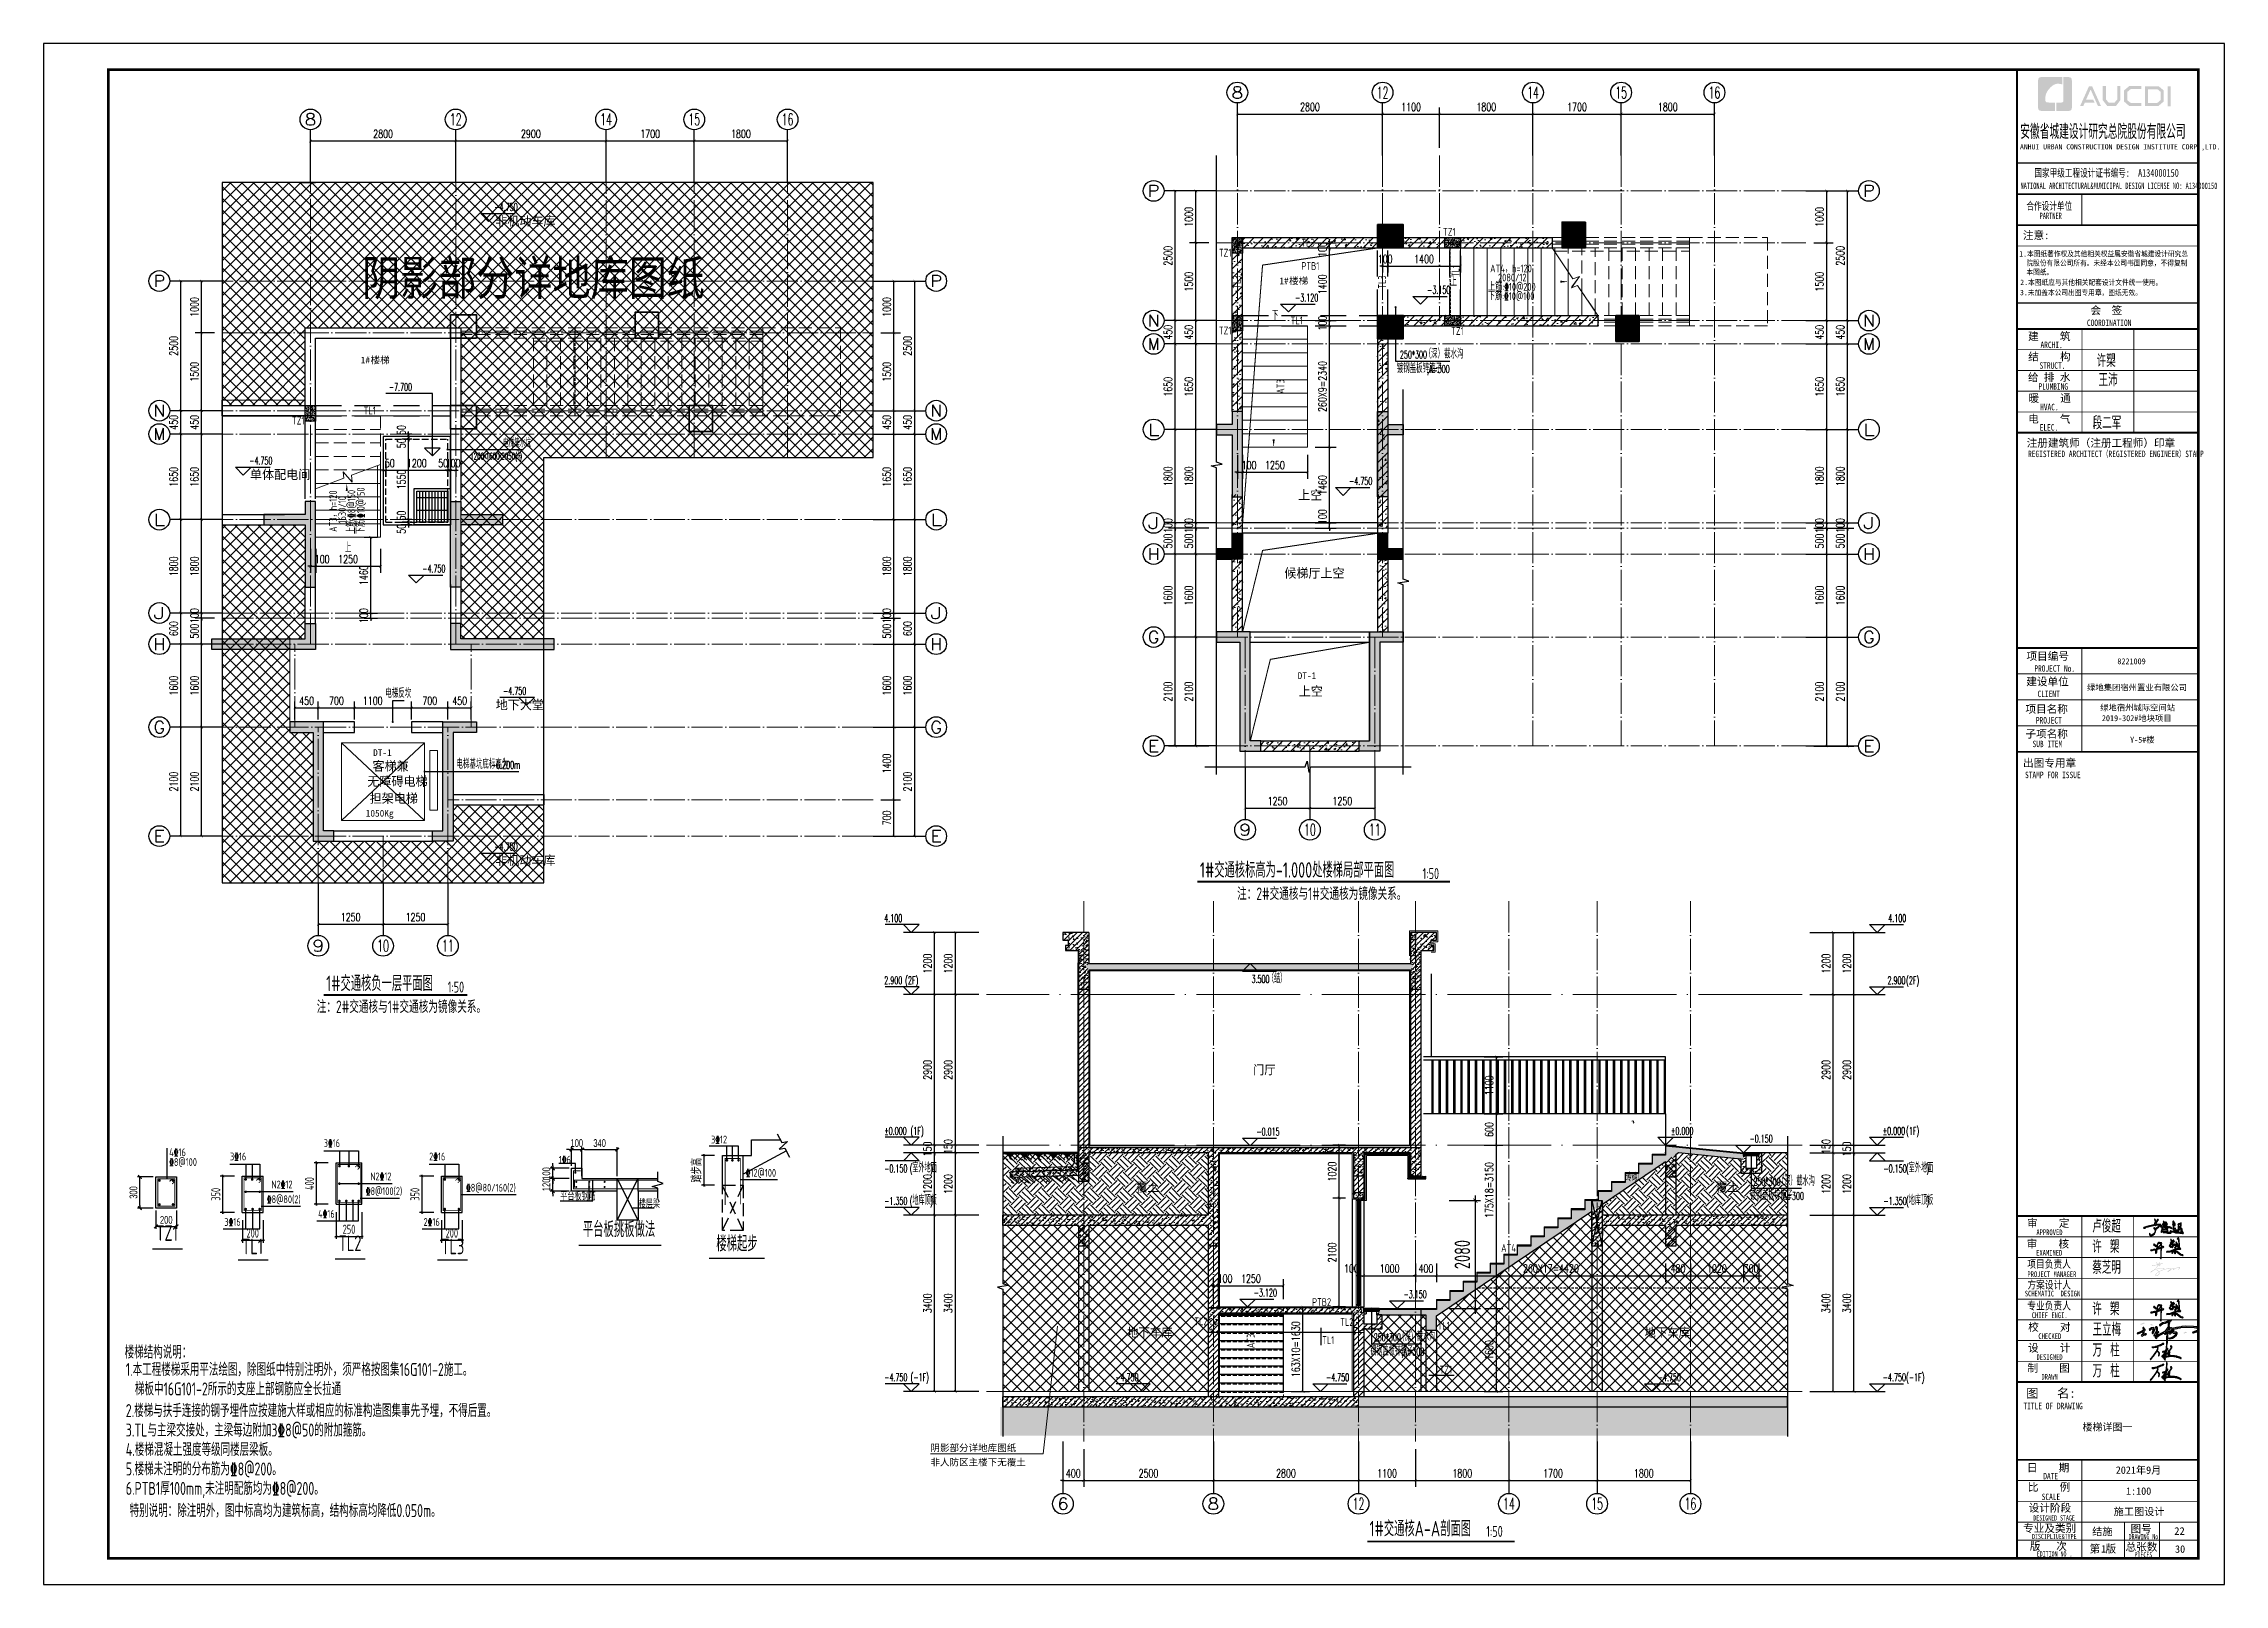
# Model space of a CAD drawing. Extents: x -668857 to 185752, y -270966 to 286822.
# Drawn here: x 14490 to 56540, y 196482 to 226182 of the extents above; entities that cross this region are included whole.
import ezdxf
from ezdxf.enums import TextEntityAlignment as Align

# ---------------------------------------------------------------- set-up
doc = ezdxf.new("R2010")
doc.units = 0
doc.header["$LTSCALE"] = 1000
for name, pattern in [('#P_--_20B1_001_t3$0$DASH', [0.35, 0.25, -0.1]), ('DASH', [0.35, 0.25, -0.1]), ('DASHED', [0.75, 0.5, -0.25]), ('DOTE', [2.42, 2, -0.2, 0.02, -0.2]), ('HIDDEN', [0.375, 0.25, -0.125])]:
    doc.linetypes.add(name, pattern=pattern)
doc.layers.get('0').update_dxf_attribs({"linetype": 'CONTINUOUS'})
doc.layers.get('DEFPOINTS').update_dxf_attribs({"linetype": 'CONTINUOUS'})
for name, color, linetype in [('-TK', 7, 'CONTINUOUS'), ('A-AXIS_TEXT', 7, 'CONTINUOUS'), ('AXIS', 3, 'CONTINUOUS'), ('COLUMN', 4, 'CONTINUOUS'), ('DIM', 2, 'CONTINUOUS'), ('DIM_ELEV', 3, 'CONTINUOUS'), ('DIM_LEAD', 3, 'CONTINUOUS'), ('DIM_SYMB', 3, 'CONTINUOUS'), ('FSK_DIM', 3, 'CONTINUOUS'), ('G', 1, 'CONTINUOUS'), ('HATCH', 8, 'CONTINUOUS'), ('HS-A-墙-砼', 41, 'CONTINUOUS'), ('NUM', 7, 'CONTINUOUS'), ('PUB_DIM', 3, 'CONTINUOUS'), ('PUB_TEXT', 2, 'CONTINUOUS'), ('REIN', 6, 'CONTINUOUS'), ('S-COLU-LINE1', 6, 'CONTINUOUS'), ('S-Q墙实线', 6, 'CONTINUOUS'), ('S-Z柱实线', 6, 'CONTINUOUS'), ('S-大样-砼线', 7, 'CONTINUOUS'), ('S-梁', 4, 'DASHED'), ('S-砼墙填充', 251, 'CONTINUOUS'), ('S_E_STAIR', 4, 'CONTINUOUS'), ('Sbeam-s', 3, 'CONTINUOUS'), ('Stair-栏杆', 142, 'CONTINUOUS'), ('TEXT', 2, 'CONTINUOUS'), ('THIN', 7, 'CONTINUOUS'), ('WALL', 5, 'CONTINUOUS'), ('人防集水坑', 11, 'CONTINUOUS'), ('图签文字', 4, 'CONTINUOUS'), ('地库集水坑', 128, 'CONTINUOUS'), ('大样详图_文字', 60, 'CONTINUOUS'), ('审核', 1, 'CONTINUOUS'), ('尺寸标注', 86, 'CONTINUOUS'), ('底图$0$PUB_HATCH', 252, 'CONTINUOUS'), ('排水', 155, 'CONTINUOUS'), ('看线', 251, 'CONTINUOUS'), ('立面-看线', 251, 'CONTINUOUS'), ('结构大样', 132, 'CONTINUOUS')]:
    doc.layers.add(name, color=color, linetype=linetype)
for name, color, linetype, lineweight in [('3.5方案汇报，与郭总、侯月琴确定户型_t8$0$STAIR', 2, 'CONTINUOUS', 18), ('AXIS_TEXT', 7, 'CONTINUOUS', 20), ('DOTE', 19, 'DOTE', 9), ('HS-A-轮廓线-地下室', 3, 'DASH', 18), ('PUB_HATCH', 8, 'CONTINUOUS', 9), ('S_WINDOW', 144, 'CONTINUOUS', 15), ('STAIR', 2, 'CONTINUOUS', 18), ('内粉刷', 37, 'CONTINUOUS', 9), ('可改文字', 6, 'CONTINUOUS', 18), ('图框', 9, 'CONTINUOUS', 18), ('图签', 147, 'CONTINUOUS', 18), ('填充', 251, 'CONTINUOUS', 5), ('平面-看线', 45, 'CONTINUOUS', 15), ('立面-中轮廓线', 30, 'CONTINUOUS', 35), ('立面-栏杆', 105, 'CONTINUOUS', 15), ('粉刷', 251, 'CONTINUOUS', 9), ('细细', 250, 'CONTINUOUS', 0)]:
    doc.layers.add(name, color=color, linetype=linetype, lineweight=lineweight)
doc.styles.add('_TCH_AXIS', font='COMPLEX', dxfattribs={"bigfont": 'GBCBIG'})
doc.styles.add('_TCH_DIM', font='SIMPLEX.shx', dxfattribs={"width": 0.7, "bigfont": 'GBCBIG.shx'})
doc.styles.add('_TCH_DIM_T3', font='SIMPLEX', dxfattribs={"width": 0.705882, "bigfont": 'GBCBIG'})
doc.styles.add('BW_Dim', font='Bweng.shx', dxfattribs={"width": 0.7, "bigfont": 'hztxt.shx'})
doc.styles.add('COMPLEX', font='COMPLEX')
doc.styles.add('HT', font='simhei.ttf')
doc.styles.add('TSSD_DIMENSION', font='Tssdeng.shx', dxfattribs={"width": 0.7, "bigfont": 'tssdchn.shx'})
doc.styles.add('TSSD_Norm', font='Tssdeng.shx', dxfattribs={"bigfont": 'tssdchn.shx'})
doc.styles.add('TSSD_REIN', font='tssdeng.shx', dxfattribs={"width": 0.7, "height": 300, "bigfont": 'tssdchn.shx'})
doc.styles.add('宋体', font='', dxfattribs={"height": 50})
doc.styles.add('建筑图签-1', font='simhei.ttf', dxfattribs={"width": 0.7})
doc.styles.add('建筑图签-2', font='TXT.shx', dxfattribs={"width": 0.5, "bigfont": 'HZTXT.shx'})
doc.styles.add('黑体', font='simhei.ttf')
doc.styles.get('宋体').set_extended_font_data('SimSun')
doc.dimstyles.new('_TCH_ARCH&&50', dxfattribs={"dimtxt": 157.5, "dimasz": 50, "dimexe": 125, "dimexo": 150, "dimgap": 58.75, "dimtad": 1, "dimdec": 0, "dimzin": 0, "dimdsep": 46, "dimtxsty": '_TCH_DIM_T3', "dimblk": 'ARCHTICK', "dimcen": 0.09, "dimclrt": 7, "dimazin": 0, "dimtfac": 1, "dimtdec": 0, "dimtix": 1, "dimtmove": 2, "dimatfit": 3, "dimldrblk": 'ARCHTICK', "dimfxl": 1, "dimtolj": 1, "dimtzin": 0, "dimarcsym": 0})
doc.dimstyles.new('Cyz_25_50', dxfattribs={"dimtxt": 150, "dimasz": 50, "dimexe": 50, "dimexo": 50, "dimgap": 50, "dimtad": 1, "dimdec": 0, "dimlfac": 0.5, "dimzin": 0, "dimdsep": 46, "dimtxsty": 'BW_Dim', "dimblk": '_bwk', "dimcen": 0, "dimclrt": 7, "dimadec": 0, "dimazin": 0, "dimtfac": 1, "dimtdec": 0, "dimtix": 1, "dimtmove": 2, "dimatfit": 0, "dimfxl": 1, "dimtolj": 1, "dimtzin": 0, "dimarcsym": 0})
doc.dimstyles.new('TSSD_100_100$0', dxfattribs={"dimtxt": 300, "dimasz": 80, "dimexe": 100, "dimexo": 250, "dimgap": 100, "dimtad": 1, "dimdec": 0, "dimzin": 0, "dimdsep": 46, "dimtxsty": 'TSSD_DIMENSION', "dimblk": 'ARCHTICK', "dimcen": 0, "dimdle": 100, "dimclrd": 3, "dimclre": 3, "dimclrt": 7, "dimadec": 0, "dimazin": 0, "dimtfac": 1, "dimtdec": 0, "dimtix": 1, "dimtmove": 2, "dimatfit": 3, "dimldrblk": 'ARCHTICK', "dimfxl": 1, "dimtolj": 1, "dimtzin": 0, "dimarcsym": 0})
doc.dimstyles.new('TSSD_50_50', dxfattribs={"dimtxt": 175, "dimasz": 50, "dimexe": 50, "dimexo": 150, "dimgap": 50, "dimtad": 1, "dimdec": 0, "dimzin": 0, "dimdsep": 46, "dimtxsty": 'TSSD_DIMENSION', "dimblk": 'ARCHTICK', "dimcen": 0, "dimdle": 25, "dimclrt": 7, "dimadec": 0, "dimazin": 0, "dimtfac": 1, "dimtdec": 0, "dimtix": 1, "dimtmove": 2, "dimatfit": 3, "dimfxl": 1, "dimtolj": 1, "dimtzin": 0, "dimarcsym": 0})
pattern_1 = [(50, (28072.99, 249033.25), (143.452037, -12.550427), [15, -165]), (355, (28072.99, 249033.25), (-27.750267, 150.438427), [12, -132]), (100.4514, (28084.94, 249032.2), (115.701876, 137.88791), [12.74804, -140.22842]), (46.1842, (28072.99, 249073.25), (213.44821, -33.1038), [22.5, -247.5]), (96.6356, (28090.77, 249070.5), (186.93254, 194.82357), [19.12206, -210.3426]), (351.1842, (28072.99, 249073.25), (186.93239, 194.82372), [18, -198]), (21, (28092.99, 249063.25), (119.38141, -80.52378), [15, -165]), (326, (28092.99, 249063.25), (48.663066, 145.03001), [12, -132]), (71.4514, (28102.93, 249056.54), (168.044526, 64.5061), [12.74804, -140.22842]), (37.5, (28072.986, 249033.25), (2.431971, 66.578771), [0, -130.4, 0, -134, 0, -132.5]), (7.5, (28072.986, 249033.25), (52.613907, 78.882342), [0, -76.4, 0, -127.4, 0, -50.5]), (327.5, (28028.386, 249033.25), (106.764487, -4.510974), [0, -50, 0, -156, 0, -207]), (317.5, (28008.39, 249033.25), (116.637234, 20.020996), [0, -65, 0, -103.6, 0, -147])]
pattern_2 = [(315, (-964619.3503, -325583.9685), (-1.767766953, -1.767766953), []), (315, (-964618.1718, -325583.9685), (-1.767766953, -1.767766953), [])]
pattern_3 = [(315, (-964619.3503, -327722.2054), (-1.767766953, -1.767766953), []), (315, (-964618.1718, -327722.2054), (-1.767766953, -1.767766953), [])]
pattern_4 = [(45, (-373442.59, 241258.53), (-53.033009, 53.033009), []), (50, (-373442.59, 241258.53), (215.178055, -18.82564), [22.5, -247.5]), (355, (-373442.6, 241258.53), (-41.6254, 225.65764), [18, -198]), (100.4514, (-373424.66, 241256.96), (173.55281, 206.83186), [19.12206, -210.34263]), (46.1842, (-373442.6, 241318.53), (320.17231, -49.6557), [33.75, -371.25]), (96.6356, (-373415.9, 241314.4), (280.39881, 292.23536), [28.68309, -315.5139]), (351.1842, (-373442.6, 241318.53), (280.39858, 292.23558), [27, -297]), (21, (-373412.59, 241303.53), (179.072116, -120.78567), [22.5, -247.5]), (326, (-373412.6, 241303.53), (72.9946, 217.54501), [18, -198]), (71.4514, (-373397.67, 241293.46), (252.06679, 96.75915), [19.12206, -210.34263]), (37.5, (-373442.59, 241258.53), (3.647957, 99.868156), [0, -195.6, 0, -201, 0, -198.75]), (7.5, (-373442.59, 241258.53), (78.92086, 118.323514), [0, -114.6, 0, -191.1, 0, -75.75]), (327.5, (-373509.49, 241258.53), (160.146731, -6.766462), [0, -75, 0, -234, 0, -310.5]), (317.5, (-373539.49, 241258.53), (174.95585, 30.031495), [0, -97.5, 0, -155.4, 0, -220.5])]
pattern_5 = [(45, (-373442.59, 241312.38), (-53.03303, 53.03303), [])]
pattern_6 = [(45, (-373442.59, 241258.527), (-44.194174, 44.194174), []), (50, (-373442.59, 241258.53), (179.315046, -15.688034), [18.75, -206.25]), (355, (-373442.59, 241258.53), (-34.68783, 188.04803), [15, -165]), (100.4514, (-373427.65, 241257.22), (144.627345, 172.359886), [15.93505, -175.28553]), (46.1842, (-373442.6, 241308.53), (266.81026, -41.37975), [28.125, -309.375]), (96.6356, (-373420.36, 241305.08), (233.66568, 243.52947), [23.90257, -262.92825]), (351.1842, (-373442.6, 241308.53), (233.66549, 243.52965), [22.5, -247.5]), (21, (-373417.59, 241296.03), (149.226763, -100.654723), [18.75, -206.25]), (326, (-373417.59, 241296.03), (60.82883, 181.28751), [15, -165]), (71.4514, (-373405.15, 241287.64), (210.05566, 80.632624), [15.93505, -175.28553]), (37.5, (-373442.59, 241258.527), (3.039964, 83.223463), [0, -163, 0, -167.5, 0, -165.625]), (7.5, (-373442.59, 241258.53), (65.767384, 98.602928), [0, -95.5, 0, -159.25, 0, -63.125]), (327.5, (-373498.34, 241258.53), (133.455609, -5.638718), [0, -62.5, 0, -195, 0, -258.75]), (317.5, (-373523.34, 241258.53), (145.796542, 25.026246), [0, -81.25, 0, -129.5, 0, -183.75])]
pattern_7 = [(45, (-118790.39, 111072.3), (-88.38835, 88.38835), []), (50, (-118790.4, 111072.3), (358.6301, -31.37607), [37.5, -412.5]), (355, (-118790.4, 111072.3), (-69.3757, 376.0961), [30, -330]), (100.4514, (-118760.5, 111069.7), (289.2547, 344.7198), [31.8701, -350.57106]), (46.1842, (-118790.4, 111172.3), (533.6205, -82.7595), [56.25, -618.75]), (96.6356, (-118745.9, 111165.4), (467.3314, 487.059), [47.8051, -525.8565]), (351.1842, (-118790.4, 111172.3), (467.331, 487.0593), [45, -495]), (21, (-118740.4, 111147.3), (298.45353, -201.30945), [37.5, -412.5]), (326, (-118740.4, 111147.3), (121.6577, 362.575), [30, -330]), (71.4514, (-118715.52, 111130.53), (420.1113, 161.26525), [31.8701, -350.57106]), (37.5, (-118790.39, 111072.3), (6.07993, 166.44693), [0, -326, 0, -335, 0, -331.25]), (7.5, (-118790.39, 111072.3), (131.53477, 197.20586), [0, -191, 0, -318.5, 0, -126.25]), (327.5, (-118901.89, 111072.3), (266.91122, -11.27744), [0, -125, 0, -390, 0, -517.5]), (317.5, (-118951.9, 111072.3), (291.59308, 50.0525), [0, -162.5, 0, -259, 0, -367.5])]
pattern_8 = [(45, (-118790.39, 111072.44), (-88.38835, 88.38835), []), (50, (-118790.4, 111072.44), (358.6301, -31.37607), [37.5, -412.5]), (355, (-118790.4, 111072.44), (-69.3757, 376.0961), [30, -330]), (100.4514, (-118760.5, 111069.83), (289.2547, 344.7198), [31.8701, -350.57106]), (46.1842, (-118790.4, 111172.44), (533.6205, -82.7595), [56.25, -618.75]), (96.6356, (-118745.9, 111165.54), (467.3314, 487.059), [47.8051, -525.8565]), (351.1842, (-118790.4, 111172.44), (467.331, 487.0593), [45, -495]), (21, (-118740.4, 111147.44), (298.45353, -201.30945), [37.5, -412.5]), (326, (-118740.4, 111147.44), (121.6577, 362.575), [30, -330]), (71.4514, (-118715.52, 111130.67), (420.1113, 161.26525), [31.8701, -350.57106]), (37.5, (-118790.39, 111072.44), (6.07993, 166.44693), [0, -326, 0, -335, 0, -331.25]), (7.5, (-118790.39, 111072.44), (131.53477, 197.20586), [0, -191, 0, -318.5, 0, -126.25]), (327.5, (-118901.89, 111072.44), (266.91122, -11.27744), [0, -125, 0, -390, 0, -517.5]), (317.5, (-118951.9, 111072.44), (291.59308, 50.0525), [0, -162.5, 0, -259, 0, -367.5])]

msp = doc.modelspace()

# ---------------------------------------------------------------- texts
at = {"layer": 'DIM_ELEV', "color": 7, "style": '_TCH_DIM'}
for s, height, width, p in [('3.500', 148.75, 0.494118, (37781.67, 208074.68)), ('（结）', 168.794, 0.7, (38096.67, 208074.68))]:
    msp.add_text(s, height=height, dxfattribs=dict(at, width=width)).set_placement(p)
at = {"layer": 'NUM', "color": 1, "style": 'TSSD_Norm', "width": 0.7}
for s, p in [('TZ1', (16870.52, 203014.34)), ('平台板挑板做法', (25584.66, 203086.71)), ('楼梯起步', (27859.99, 202810.02))]:
    msp.add_text(s, height=300, dxfattribs=at).set_placement(p, align=Align.BOTTOM_CENTER)
for s, p in [('TL1', (18318, 202755.52)), ('TL2', (20179, 202817.09)), ('TL3', (22158.55, 202755.52))]:
    msp.add_text(s, height=300, dxfattribs=at).set_placement(p, align=Align.BOTTOM_LEFT)
at = {"layer": 'PUB_TEXT'}
for s, height, style, width, p in [('-4.750', 148.75, '_TCH_DIM', 0.494118, (23183.57, 222957.88)), ('上', 178.72, '_TCH_DIM', 0.7, (41617, 221505.92)), ('下', 178.72, '_TCH_DIM', 0.7, (38175.09, 220855.28)), ('镀钢盖板锌篦子', 178.723, '_TCH_DIM', 0.7, (40579.95, 219833.87)), ('250*300', 148.75, '_TCH_DIM', 0.494118, (40642.29, 220113.87)), (',A=300', 148.75, '_TCH_DIM', 0.494118, (41163.78, 219833.87)), ('（深）截水沟', 178.723, '_TCH_DIM', 0.7, (41118.29, 220113.87)), ('-7.700', 148.75, '_TCH_DIM', 0.494118, (21148.04, 219489.33)), ('1200', 127.5, '_TCH_DIM', 0.494118, (22718.26, 218164.15)), ('×', 153.19, '_TCH_DIM', 0.7, (22946.26, 218164.15)), ('1600', 127.5, '_TCH_DIM', 0.494118, (23017.75, 218164.15)), ('×', 153.19, '_TCH_DIM', 0.7, (23245.75, 218164.15)), ('2950(', 127.5, '_TCH_DIM', 0.494118, (23317.24, 218164.15)), ('电梯集水坑', 153.191, '_TCH_DIM', 0.7, (23349.92, 218404.15)), ('深', 153.19, '_TCH_DIM', 0.7, (23599.24, 218164.15)), (')', 127.5, '_TCH_DIM', 0.494118, (23670.73, 218164.15)), ('-4.750', 148.75, '_TCH_DIM', 0.494118, (18455.67, 218069.46)), ('上', 178.72, '_TCH_DIM', 0.7, (20299.29, 216376.41)), ('电梯反坎', 178.723, '_TCH_DIM', 0.7, (21078.28, 213571.52)), ('-4.750', 148.75, '_TCH_DIM', 0.494118, (23349.93, 213630.71)), ('电梯基坑底标高为', 178.723, '_TCH_DIM', 0.7, (22449.42, 212204.81)), ('-6.200m', 148.75, '_TCH_DIM', 0.494118, (23116.66, 212204.81)), ('-4.750', 148.75, '_TCH_DIM', 0.494118, (23183.57, 210630.71)), ('1#交通核标高为-1.000处楼梯局部平面图', 297.5, 'TSSD_REIN', 0.7, (36785.49, 210104.97)), ('1:50', 212.5, 'TSSD_REIN', 0.7, (41079.37, 210076.96)), ('4.100', 148.75, '_TCH_DIM', 0.494118, (30699.57, 209249.82)), ('4.100', 148.75, '_TCH_DIM', 0.494118, (50058.35, 209249.82)), ('1#交通核负一层平面图', 297.5, 'TSSD_REIN', 0.7, (19937.52, 207918.32)), ('2.900', 148.75, '_TCH_DIM', 0.494118, (30699.57, 208049.78)), ('(2F)', 148.75, '_TCH_DIM', 0.494118, (31102.67, 208049.78)), ('2.900', 148.75, '_TCH_DIM', 0.494118, (50044.35, 208049.78)), ('(2F)', 148.75, '_TCH_DIM', 0.494118, (50403.35, 208049.78)), ('1:50', 212.5, 'TSSD_REIN', 0.7, (22280.64, 207890.31)), ('%%P0.000', 148.75, '_TCH_DIM', 0.494118, (30699.57, 205149.78)), ('(1F)', 148.75, '_TCH_DIM', 0.494118, (31207.32, 205149.78)), ('%%P0.000', 148.75, '_TCH_DIM', 0.494118, (49953.35, 205149.78)), ('(1F)', 148.75, '_TCH_DIM', 0.494118, (50403.35, 205149.78)), ('-0.150', 148.75, '_TCH_DIM', 0.494118, (30699.57, 204424.21)), ('(', 148.75, '_TCH_DIM', 0.494118, (31191.22, 204424.21)), ('室外地面', 168.794, '_TCH_DIM', 0.7, (31240.22, 204424.21)), (')', 148.75, '_TCH_DIM', 0.494118, (31584.26, 204424.21)), ('-0.150', 148.75, '_TCH_DIM', 0.494118, (49967.35, 204424.21)), ('(', 148.75, '_TCH_DIM', 0.494118, (50403.35, 204424.21)), ('室外地面', 168.794, '_TCH_DIM', 0.7, (50452.35, 204424.21)), (')', 148.75, '_TCH_DIM', 0.494118, (50796.39, 204424.21)), ('-1.350', 148.75, '_TCH_DIM', 0.494118, (30699.57, 203799.78)), ('(', 148.75, '_TCH_DIM', 0.494118, (31191.22, 203799.78)), ('地库顶板', 168.794, '_TCH_DIM', 0.7, (31240.22, 203799.78)), (')', 148.75, '_TCH_DIM', 0.494118, (31584.26, 203799.78)), ('镀钢盖板锌篦子', 168.794, '_TCH_DIM', 0.7, (47390.85, 203894.03)), ('250*300', 148.75, '_TCH_DIM', 0.494118, (47458.4, 204169.13)), ('（深）截水沟', 168.794, '_TCH_DIM', 0.7, (47934.4, 204169.13)), (',A=300', 148.75, '_TCH_DIM', 0.494118, (47992.93, 203894.03)), ('-1.350', 148.75, '_TCH_DIM', 0.494118, (49967.35, 203799.78)), ('(', 148.75, '_TCH_DIM', 0.494118, (50403.35, 203799.78)), ('地库顶板', 168.794, '_TCH_DIM', 0.7, (50452.35, 203799.78)), (')', 148.75, '_TCH_DIM', 0.494118, (50796.39, 203799.78)), ('镀钢盖板锌篦子', 168.794, '_TCH_DIM', 0.7, (40070.8, 200894.03)), ('250*300', 148.75, '_TCH_DIM', 0.494118, (40138.35, 201169.13)), ('（深）截水沟', 168.794, '_TCH_DIM', 0.7, (40614.35, 201169.13)), (',A=300', 148.75, '_TCH_DIM', 0.494118, (40672.87, 200894.03)), ('-4.750', 148.75, '_TCH_DIM', 0.494118, (30699.57, 200399.78)), ('(-1F)', 148.75, '_TCH_DIM', 0.494118, (31207.32, 200399.78)), ('-4.750', 148.75, '_TCH_DIM', 0.494118, (35156.85, 200399.78)), ('-4.750', 148.75, '_TCH_DIM', 0.494118, (45614.35, 200399.78)), ('-4.750', 148.75, '_TCH_DIM', 0.494118, (49953.35, 200399.78)), ('(-1F)', 148.75, '_TCH_DIM', 0.494118, (50403.35, 200399.78)), ('1#交通核A-A剖面图', 297.5, 'TSSD_REIN', 0.7, (40055.55, 197409.07)), ('1:50', 212.5, 'TSSD_REIN', 0.7, (42307.35, 197397.77))]:
    msp.add_text(s, height=height, dxfattribs=dict(at, style=style, width=width)).set_placement(p)
at = {"layer": 'PUB_TEXT', "color": 7}
for s, p in [('非机动车库', (23197.8, 222675.72)), ('单体配电间', (18469.9, 217787.3)), ('上空', (38681.51, 217392.81)), ('候梯厅上空', (38414.57, 215887.32)), ('上空', (38692.07, 213609.48)), ('地下大堂', (23208.27, 213348.56)), ('客梯兼', (20833.12, 212168.43)), ('无障碍电梯', (20732.35, 211872.66)), ('担架电梯', (20777.64, 211545.93)), ('非机动车库', (23197.8, 210348.56))]:
    msp.add_text(s, height=178.723, dxfattribs=at).set_placement(p)
at = {"layer": 'PUB_TEXT', "color": 246, "style": '黑体'}
for s, p in [('1#', (38317.14, 221543.4)), ('楼梯', (38506.17, 221543.4)), ('1#', (20605.84, 220016.41)), ('楼梯', (20794.87, 220016.41)), ('DT-1', (38671.21, 213932.77)), ('DT-1', (20844.22, 212448.6)), ('1050Kg', (20701.67, 211280.93))]:
    msp.add_text(s, height=131.435, dxfattribs=at).set_placement(p)
at = {"layer": 'PUB_TEXT', "color": 6, "style": '_TCH_DIM', "width": 0.494118}
for s, p in [('-3.120', (38620.57, 221211.97)), ('-3.150', (41168.11, 221361.71)), ('-4.750', (39663.5, 217675.67)), ('-4.750', (21790.86, 215988.85)), ('-0.015', (37874.77, 205134.79)), ('%%P0.000', (45871.1, 205149.78)), ('-0.150', (47385.1, 204999.78)), ('-3.120', (37824.77, 202029.79)), ('-3.150', (40712.58, 201999.78)), ('-4.750', (39217.6, 200399.78))]:
    msp.add_text(s, height=148.75, dxfattribs=at).set_placement(p)
at = {"layer": 'PUB_TEXT', "color": 1, "style": 'TSSD_REIN', "width": 0.7}
for p in [(37503.45, 209674.38), (19756.99, 207495.8)]:
    msp.add_text('注：2#交通核与1#交通核为镜像关系。', height=241.1348, dxfattribs=at).set_placement(p)
at = {"layer": 'PUB_TEXT'}
for s, p in [('门厅', (37806.95, 206314.09)), ('覆土', (35553.64, 204054.04)), ('覆土', (46738.64, 204054.04)), ('地下车库', (35382.13, 201254.04)), ('地下车库', (45358.91, 201254.04))]:
    msp.add_text(s, height=168.794, dxfattribs=at).set_placement(p)
at = {"layer": 'PUB_TEXT', "linetype": 'ByBlock', "style": '黑体'}
for s, p in [('非人防区主楼下无覆土', (31589.76, 198771.59)), ('阴影部分详地库图纸', (31589.76, 199047.43))]:
    msp.add_text(s, height=131.435, dxfattribs=at).set_placement(p)
at = {"layer": 'TEXT', "color": 230, "style": 'TSSD_REIN', "width": 0.7}
for s, p in [('TZ1', (41473.47, 222478.36)), ('TZ1', (37151.27, 222077.15)), ('TL3', (38743.06, 222269.09)), ('PTB1', (38743.06, 221820.75)), ('下筋:%%13210@100', (42341.07, 221239.52, 0)), ('上筋:%%13210@200', (42343.49, 221419.13, 0)), ('TL1', (38533.98, 220770.87)), ('TZ1', (37151.27, 220577.15)), ('TZ1', (41629.34, 220567.88)), ('TL1', (20661.44, 219034.04)), ('TZ1', (19278.73, 218840.32)), ('AT4', (42594.28, 202891.84)), ('PTB2', (38948.79, 201848.81)), ('TL2', (36679.55, 201477.39)), ('TL2', (39491.42, 201465.09)), ('TL1', (41368.4, 201394.23)), ('TL1', (39142.69, 201116.62)), ('TZ1', (41406.22, 200545.43))]:
    msp.add_text(s, height=150, dxfattribs=at).set_placement(p)
at = {"layer": 'TEXT', "color": 2, "style": '黑体', "width": 0.8}
msp.add_text('阴影部分详地库图纸', height=672.945, dxfattribs=at).set_placement((20631.28, 221332.71))
at = {"layer": 'TEXT', "color": 230, "style": 'TSSD_REIN', "width": 0.7}
for s, p in [('TL3', (37573.1, 221458.93)), ('TL3', (40373, 221458.8)), ('TL1', (41791.8, 221682.97)), ('上筋:%%1328@150', (20500.3, 216729.28, 0)), ('下筋:%%13210@150', (20679.91, 216726.86, 0)), ('AT3', (37840.04, 201035.86))]:
    msp.add_text(s, height=150, rotation=90, dxfattribs=at).set_placement(p)
for s, p in [('AT4，h=120', (42784.43, 221773.27)), ('2080/12', (42809.17, 221597.6)), ('砖砌', (45114.84, 204252.48))]:
    msp.add_text(s, height=150, dxfattribs=at).set_placement(p, align=Align.CENTER)
for s, p in [('AT3', (38414.19, 219572.46)), ('AT3，h=120', (20146.16, 217170.23)), ('1630/10', (20321.84, 217194.96))]:
    msp.add_text(s, height=150, rotation=90, dxfattribs=at).set_placement(p, align=Align.CENTER)
at = {"layer": 'TEXT', "style": 'TSSD_REIN', "width": 0.7}
for s, p in [('楼梯结构说明：', (16052.76, 200834.21)), ('1.本工程楼梯采用平法绘图，除图纸中特别注明外，须严格按图集16G101-2施工。', (16074.12, 200499.94)), ('梯板中16G101-2所示的支座上部钢筋应全长拉通', (16250.53, 200124.94)), ('2.楼梯与扶手连接的钢予埋件应按建施大样或相应的标准构造图集事先予埋，不得后置。', (16074.12, 199707.08)), ('3.TL与主梁交接处，主梁每边附加3\x848@50的附加箍筋。', (16074.12, 199332.08)), ('4.楼梯混凝土强度等级同楼层梁板。', (16074.12, 198957.08)), ('6.PTB1厚100mm,未注明配筋均为%%1328@200。', (16074.12, 198207.08))]:
    msp.add_text(s, height=250, dxfattribs=at).set_placement(p)
at = {"layer": 'TEXT', "color": 1, "style": 'TSSD_REIN', "width": 0.7}
msp.add_text('5.楼梯未注明的分布筋为%%1328@200。', height=250, dxfattribs=at).set_placement((16074.12, 198582.08))
at = {"layer": 'TEXT', "color": 153, "style": 'TSSD_REIN', "width": 0.7}
msp.add_text('特别说明：除注明外，图中标高均为建筑标高，结构标高均降低0.050m。', height=250, dxfattribs=at).set_placement((16147.45, 197779.06))
at = {"layer": 'THIN', "color": 0, "style": 'TSSD_REIN', "width": 0.7}
for s, p in [('3\x8416', (18083.68, 204610.48)), ('3\x8416', (19891.03, 204867.46)), ('2%%13216', (21924.24, 204610.48)), ('3%%13212', (27359.38, 204936.54)), ('N2\x8412', (20789.57, 204226.95)), ('%%13212@100', (28029.12, 204294.46)), ('%%1328@80(2)', (18795.89, 203785.37)), ('N2\x8412', (18882.23, 204069.97)), ('\x848@100(2)', (20703.23, 203942.35)), ('%%1328@80/160(2)', (22636.44, 204008.82)), ('3%%13216', (17975.4, 203347.61)), ('4%%13216', (19782.75, 203504.58)), ('2%%13216', (21815.95, 203347.61))]:
    msp.add_text(s, height=150, dxfattribs=at).set_placement(p, align=Align.BOTTOM_LEFT)
at = {"layer": '可改文字', "color": 1, "style": '宋体'}
msp.add_text('楼梯详图一', height=140.641, dxfattribs=at).set_placement((53805.48, 199444.71))
at = {"layer": '图签', "color": 1, "style": '宋体'}
msp.add_text('22', height=149.074, dxfattribs=at).set_placement((55573.31, 197435.18))
at = {"layer": '大样详图_文字', "color": 7, "style": 'TSSD_REIN', "width": 0.7}
for s, p in [('4\x8416', (16912.11, 204735.87)), ('\x848@100', (16912.11, 204548.37)), ('1\x846', (24425.66, 204593.81)), ('平台板钢筋', (24452.9, 203884.22)), ('楼层梁', (25966.44, 203737.89))]:
    msp.add_text(s, height=150, dxfattribs=at).set_placement(p)

# ---------------------------------------------------------------- blocks, each defined once
blk = doc.blocks.new('$LINEPAT$素土夯实')
at = {"color": 0}
for p, q in [((0, -210), (210, 0)), ((120, -300), (420, 0)), ((420, 0), (608, -188)), ((495, -300), (795, 0)), ((615, 0), (705, -90)), ((210, -210), (300, -300)), ((315, -105), (502, -293)), ((705, -300), (795, -210))]:
    blk.add_line(p, q, dxfattribs=at)
blk = doc.blocks.new('$LinePat$自然土壤')
at = {"color": 0}
for p, q in [((0, -90), (71, -19)), ((0, -300), (211, -89)), ((210, -300), (286, -224)), ((420, -300), (630, -90))]:
    blk.add_line(p, q, dxfattribs=at)
for points in [[(0, 0), (630, 0), (168, -45), (462, -45)], [(168, -45), (462, -45), (252, -132), (378, -132)], [(252, -132), (378, -132), (315, -300)]]:
    blk.add_solid(points, dxfattribs=at)
blk = doc.blocks.new('sanshui')
at = {"layer": '粉刷'}
h = blk.add_hatch(dxfattribs=at)
h.set_pattern_fill('混凝土', color=256, scale=20)
h.set_pattern_definition(pattern_1)
edge = h.paths.add_edge_path()
edge.add_line((346318, 427330), (346258, 427330))
edge.add_line((346258, 427330), (346258, 427160))
edge.add_arc((346158, 427160), 100, 271.7184, 360, ccw=False)
edge.add_line((346161, 427060), (345138, 427030))
edge.add_line((345138, 427030), (345138, 426970))
edge.add_line((345138, 426970), (346318, 427005))
edge.add_line((346318, 427005), (346318, 427330))
h = blk.add_hatch(dxfattribs=at)
h.set_pattern_fill('混凝土', color=256, scale=20)
h.set_pattern_definition(pattern_1)
h.paths.add_polyline_path([(346338, 426896), (346338, 426996), (345038, 426957), (345038, 426857)])
at = {"layer": 'COLUMN'}
for p, q in [((346258, 427330), (346318, 427330)), ((346258, 427160), (346258, 427330)), ((346318, 426995), (346318, 427330)), ((346338, 426996), (345038, 426957)), ((345038, 426857), (345038, 426957)), ((346338, 426896), (345038, 426857)), ((346161, 427060), (345138, 427030)), ((345138, 426960), (345138, 427030))]:
    blk.add_line(p, q, dxfattribs=at)
blk.add_arc((346158, 427160), 100, 271.7184, 0, dxfattribs=at)
at = {"layer": '立面-中轮廓线', "linetype": 'DASH', "ltscale": 0.3}
blk.add_lwpolyline([(345028, 426857), (345028, 426966), (346318, 427005)], dxfattribs=at)
at = {"layer": '粉刷'}
blk.add_line((344881, 427330), (346258, 427330), dxfattribs=at)
at = {"layer": '粉刷', "yscale": 0.4, "zscale": 0.4}
for name, p, xscale, rotation in [('$LinePat$自然土壤', (345157, 427310), -0.4369306507241237, 359.9999999999903), ('$LinePat$自然土壤', (345432, 427310), -0.4369306507241237, 359.9999999999903), ('$LinePat$自然土壤', (345707, 427310), -0.4369306507241237, 359.9999999999903), ('$LinePat$自然土壤', (345983, 427310), -0.4369306507241237, 359.9999999999903), ('$LinePat$自然土壤', (346258, 427310), -0.4369306507241237, 359.9999999999903), ('$LINEPAT$素土夯实', (345444, 426869), -0.5117605352322558, 1.718358001643932), ('$LINEPAT$素土夯实', (345851, 426881), -0.5117605352322558, 1.718358001643932), ('$LINEPAT$素土夯实', (346258, 426893), -0.5117605352322558, 1.718358001643932)]:
    blk.add_blockref(name, p, dxfattribs=dict(at, xscale=xscale, rotation=rotation))
blk = doc.blocks.new('_ArchTick')
at = {"color": 0, "linetype": 'ByBlock', "const_width": 0.15}
blk.add_lwpolyline([(-0.5, -0.5), (0.5, 0.5)], dxfattribs=at)
blk = doc.blocks.new('*D384')
at = {"layer": 'DEFPOINTS', "color": 0, "transparency": 16777216}
for p in [(42117, 206650), (42503, 206650), (42117, 205550)]:
    blk.add_point(p, dxfattribs=at)
at = {"layer": '尺寸标注', "color": 0, "lineweight": -2, "transparency": 16777216}
for p, q in [((42267, 206650), (42628, 206650)), ((42503, 205550), (42503, 206650)), ((42267, 205550), (42628, 205550))]:
    blk.add_line(p, q, dxfattribs=at)
at = {"layer": '尺寸标注', "color": 0, "lineweight": -2, "transparency": 16777216, "xscale": 50, "yscale": 50, "zscale": 50}
for p, rotation in [((42503, 206650), 90), ((42503, 205550), 270)]:
    blk.add_blockref('_ArchTick', p, dxfattribs=dict(at, rotation=rotation))
at = {"layer": '尺寸标注', "color": 7, "transparency": 16777216, "insert": (42365, 206100), "char_height": 157.5, "attachment_point": 5, "rotation": 90, "style": '_TCH_DIM_T3'}
blk.add_mtext('\\A1;1100', dxfattribs=at)
blk = doc.blocks.new('*D385')
at = {"layer": 'DEFPOINTS', "color": 0, "transparency": 16777216}
for p in [(42117, 205550), (42503, 205550), (42117, 204950)]:
    blk.add_point(p, dxfattribs=at)
at = {"layer": '尺寸标注', "color": 0, "lineweight": -2, "transparency": 16777216}
for p, q in [((42267, 205550), (42628, 205550)), ((42503, 204950), (42503, 205550)), ((42267, 204950), (42628, 204950))]:
    blk.add_line(p, q, dxfattribs=at)
at = {"layer": '尺寸标注', "color": 0, "lineweight": -2, "transparency": 16777216, "xscale": 50, "yscale": 50, "zscale": 50}
for p, rotation in [((42503, 205550), 90), ((42503, 204950), 270)]:
    blk.add_blockref('_ArchTick', p, dxfattribs=dict(at, rotation=rotation))
at = {"layer": '尺寸标注', "color": 7, "transparency": 16777216, "insert": (42365, 205250), "char_height": 157.5, "attachment_point": 5, "rotation": 90, "style": '_TCH_DIM_T3'}
blk.add_mtext('\\A1;600', dxfattribs=at)
blk = doc.blocks.new('*D386')
at = {"layer": 'AXIS', "color": 0, "lineweight": -2, "transparency": 16777216}
for p, q in [((44445, 199086), (44445, 198361)), ((46245, 199086), (46245, 198361)), ((44445, 198486), (46245, 198486))]:
    blk.add_line(p, q, dxfattribs=at)
at = {"layer": 'DEFPOINTS', "color": 0, "transparency": 16777216}
for p in [(44445, 199236), (46245, 199236), (46245, 198486)]:
    blk.add_point(p, dxfattribs=at)
at = {"layer": 'AXIS', "color": 0, "lineweight": -2, "transparency": 16777216, "xscale": 50, "yscale": 50, "zscale": 50, "rotation": 180}
blk.add_blockref('_ArchTick', (44445, 198486), dxfattribs=at)
at = {"layer": 'AXIS', "color": 0, "lineweight": -2, "transparency": 16777216, "xscale": 50, "yscale": 50, "zscale": 50}
blk.add_blockref('_ArchTick', (46245, 198486), dxfattribs=at)
at = {"layer": 'AXIS', "color": 7, "transparency": 16777216, "insert": (45345, 198623), "char_height": 157.5, "attachment_point": 5, "style": '_TCH_DIM_T3'}
blk.add_mtext('\\A1;1800', dxfattribs=at)
blk = doc.blocks.new('*D387')
at = {"layer": 'AXIS', "color": 0, "lineweight": -2, "transparency": 16777216}
for p, q in [((42745, 199086), (42745, 198361)), ((44445, 199086), (44445, 198361)), ((42745, 198486), (44445, 198486))]:
    blk.add_line(p, q, dxfattribs=at)
at = {"layer": 'DEFPOINTS', "color": 0, "transparency": 16777216}
for p in [(42745, 199236), (44445, 199236), (44445, 198486)]:
    blk.add_point(p, dxfattribs=at)
at = {"layer": 'AXIS', "color": 0, "lineweight": -2, "transparency": 16777216, "xscale": 50, "yscale": 50, "zscale": 50, "rotation": 180}
blk.add_blockref('_ArchTick', (42745, 198486), dxfattribs=at)
at = {"layer": 'AXIS', "color": 0, "lineweight": -2, "transparency": 16777216, "xscale": 50, "yscale": 50, "zscale": 50}
blk.add_blockref('_ArchTick', (44445, 198486), dxfattribs=at)
at = {"layer": 'AXIS', "color": 7, "transparency": 16777216, "insert": (43595, 198623), "char_height": 157.5, "attachment_point": 5, "style": '_TCH_DIM_T3'}
blk.add_mtext('\\A1;1700', dxfattribs=at)
blk = doc.blocks.new('*D388')
at = {"layer": 'AXIS', "color": 0, "lineweight": -2, "transparency": 16777216}
for p, q in [((40945, 199086), (40945, 198361)), ((42745, 199086), (42745, 198361)), ((40945, 198486), (42745, 198486))]:
    blk.add_line(p, q, dxfattribs=at)
at = {"layer": 'DEFPOINTS', "color": 0, "transparency": 16777216}
for p in [(40945, 199236), (42745, 199236), (42745, 198486)]:
    blk.add_point(p, dxfattribs=at)
at = {"layer": 'AXIS', "color": 0, "lineweight": -2, "transparency": 16777216, "xscale": 50, "yscale": 50, "zscale": 50, "rotation": 180}
blk.add_blockref('_ArchTick', (40945, 198486), dxfattribs=at)
at = {"layer": 'AXIS', "color": 0, "lineweight": -2, "transparency": 16777216, "xscale": 50, "yscale": 50, "zscale": 50}
blk.add_blockref('_ArchTick', (42745, 198486), dxfattribs=at)
at = {"layer": 'AXIS', "color": 7, "transparency": 16777216, "insert": (41845, 198623), "char_height": 157.5, "attachment_point": 5, "style": '_TCH_DIM_T3'}
blk.add_mtext('\\A1;1800', dxfattribs=at)
blk = doc.blocks.new('*D389')
at = {"layer": 'AXIS', "color": 0, "lineweight": -2, "transparency": 16777216}
for p, q in [((39845, 199086), (39845, 198361)), ((40945, 199086), (40945, 198361)), ((39845, 198486), (40945, 198486))]:
    blk.add_line(p, q, dxfattribs=at)
at = {"layer": 'DEFPOINTS', "color": 0, "transparency": 16777216}
for p in [(39845, 199236), (40945, 199236), (40945, 198486)]:
    blk.add_point(p, dxfattribs=at)
at = {"layer": 'AXIS', "color": 0, "lineweight": -2, "transparency": 16777216, "xscale": 50, "yscale": 50, "zscale": 50, "rotation": 180}
blk.add_blockref('_ArchTick', (39845, 198486), dxfattribs=at)
at = {"layer": 'AXIS', "color": 0, "lineweight": -2, "transparency": 16777216, "xscale": 50, "yscale": 50, "zscale": 50}
blk.add_blockref('_ArchTick', (40945, 198486), dxfattribs=at)
at = {"layer": 'AXIS', "color": 7, "transparency": 16777216, "insert": (40395, 198623), "char_height": 157.5, "attachment_point": 5, "style": '_TCH_DIM_T3'}
blk.add_mtext('\\A1;1100', dxfattribs=at)
blk = doc.blocks.new('*D390')
at = {"layer": 'AXIS', "color": 0, "lineweight": -2, "transparency": 16777216}
for p, q in [((37045, 199086), (37045, 198361)), ((39845, 199086), (39845, 198361)), ((37045, 198486), (39845, 198486))]:
    blk.add_line(p, q, dxfattribs=at)
at = {"layer": 'DEFPOINTS', "color": 0, "transparency": 16777216}
for p in [(37045, 199236), (39845, 199236), (39845, 198486)]:
    blk.add_point(p, dxfattribs=at)
at = {"layer": 'AXIS', "color": 0, "lineweight": -2, "transparency": 16777216, "xscale": 50, "yscale": 50, "zscale": 50, "rotation": 180}
blk.add_blockref('_ArchTick', (37045, 198486), dxfattribs=at)
at = {"layer": 'AXIS', "color": 0, "lineweight": -2, "transparency": 16777216, "xscale": 50, "yscale": 50, "zscale": 50}
blk.add_blockref('_ArchTick', (39845, 198486), dxfattribs=at)
at = {"layer": 'AXIS', "color": 7, "transparency": 16777216, "insert": (38445, 198623), "char_height": 157.5, "attachment_point": 5, "style": '_TCH_DIM_T3'}
blk.add_mtext('\\A1;2800', dxfattribs=at)
blk = doc.blocks.new('*D391')
at = {"layer": 'AXIS', "color": 0, "lineweight": -2, "transparency": 16777216}
for p, q in [((34545, 199086), (34545, 198361)), ((37045, 199086), (37045, 198361)), ((34545, 198486), (37045, 198486))]:
    blk.add_line(p, q, dxfattribs=at)
at = {"layer": 'DEFPOINTS', "color": 0, "transparency": 16777216}
for p in [(34545, 199236), (37045, 199236), (37045, 198486)]:
    blk.add_point(p, dxfattribs=at)
at = {"layer": 'AXIS', "color": 0, "lineweight": -2, "transparency": 16777216, "xscale": 50, "yscale": 50, "zscale": 50, "rotation": 180}
blk.add_blockref('_ArchTick', (34545, 198486), dxfattribs=at)
at = {"layer": 'AXIS', "color": 0, "lineweight": -2, "transparency": 16777216, "xscale": 50, "yscale": 50, "zscale": 50}
blk.add_blockref('_ArchTick', (37045, 198486), dxfattribs=at)
at = {"layer": 'AXIS', "color": 7, "transparency": 16777216, "insert": (35795, 198623), "char_height": 157.5, "attachment_point": 5, "style": '_TCH_DIM_T3'}
blk.add_mtext('\\A1;2500', dxfattribs=at)
blk = doc.blocks.new('*D392')
at = {"layer": 'AXIS', "color": 0, "lineweight": -2, "transparency": 16777216}
for p, q in [((34145, 199086), (34145, 198361)), ((34545, 199086), (34545, 198361)), ((34145, 198486), (34095, 198486)), ((34145, 198486), (34545, 198486)), ((34545, 198486), (34595, 198486))]:
    blk.add_line(p, q, dxfattribs=at)
at = {"layer": 'DEFPOINTS', "color": 0, "transparency": 16777216}
for p in [(34145, 199236), (34545, 199236), (34545, 198486)]:
    blk.add_point(p, dxfattribs=at)
at = {"layer": 'AXIS', "color": 0, "lineweight": -2, "transparency": 16777216, "xscale": 50, "yscale": 50, "zscale": 50}
blk.add_blockref('_ArchTick', (34145, 198486), dxfattribs=at)
at = {"layer": 'AXIS', "color": 0, "lineweight": -2, "transparency": 16777216, "xscale": 50, "yscale": 50, "zscale": 50, "rotation": 180}
blk.add_blockref('_ArchTick', (34545, 198486), dxfattribs=at)
at = {"layer": 'AXIS', "color": 7, "transparency": 16777216, "insert": (34345, 198623), "char_height": 157.5, "attachment_point": 5, "style": '_TCH_DIM_T3'}
blk.add_mtext('\\A1;400', dxfattribs=at)
blk = doc.blocks.new('*D393')
at = {"layer": 'DEFPOINTS', "color": 0, "transparency": 16777216}
for p in [(48397, 203600), (48997, 203600), (48397, 200200)]:
    blk.add_point(p, dxfattribs=at)
at = {"layer": 'PUB_DIM', "color": 0, "lineweight": -2, "transparency": 16777216}
for p, q in [((48547, 203600), (49122, 203600)), ((48997, 200200), (48997, 203600)), ((48547, 200200), (49122, 200200))]:
    blk.add_line(p, q, dxfattribs=at)
at = {"layer": 'PUB_DIM', "color": 0, "lineweight": -2, "transparency": 16777216, "xscale": 50, "yscale": 50, "zscale": 50}
for p, rotation in [((48997, 203600), 90), ((48997, 200200), 270)]:
    blk.add_blockref('_ArchTick', p, dxfattribs=dict(at, rotation=rotation))
at = {"layer": 'PUB_DIM', "color": 7, "transparency": 16777216, "insert": (48860, 201900), "char_height": 157.5, "attachment_point": 5, "rotation": 90, "style": '_TCH_DIM_T3'}
blk.add_mtext('\\A1;3400', dxfattribs=at)
blk = doc.blocks.new('*D394')
at = {"layer": 'DEFPOINTS', "color": 0, "transparency": 16777216}
for p in [(48397, 204799), (48997, 204799), (48397, 203600)]:
    blk.add_point(p, dxfattribs=at)
at = {"layer": 'PUB_DIM', "color": 0, "lineweight": -2, "transparency": 16777216}
for p, q in [((48547, 204799), (49122, 204799)), ((48997, 203600), (48997, 204799)), ((48547, 203600), (49122, 203600))]:
    blk.add_line(p, q, dxfattribs=at)
at = {"layer": 'PUB_DIM', "color": 0, "lineweight": -2, "transparency": 16777216, "xscale": 50, "yscale": 50, "zscale": 50}
for p, rotation in [((48997, 204799), 90), ((48997, 203600), 270)]:
    blk.add_blockref('_ArchTick', p, dxfattribs=dict(at, rotation=rotation))
at = {"layer": 'PUB_DIM', "color": 7, "transparency": 16777216, "insert": (48860, 204199), "char_height": 157.5, "attachment_point": 5, "rotation": 90, "style": '_TCH_DIM_T3'}
blk.add_mtext('\\A1;1200', dxfattribs=at)
blk = doc.blocks.new('*D395')
at = {"layer": 'DEFPOINTS', "color": 0, "transparency": 16777216}
for p in [(48397, 204950), (48397, 204799), (48997, 204950)]:
    blk.add_point(p, dxfattribs=at)
at = {"layer": 'PUB_DIM', "color": 0, "lineweight": -2, "transparency": 16777216}
for p, q in [((48547, 204950), (49122, 204950)), ((48547, 204799), (49122, 204799)), ((48997, 204799), (48997, 204950))]:
    blk.add_line(p, q, dxfattribs=at)
at = {"layer": 'PUB_DIM', "color": 0, "lineweight": -2, "transparency": 16777216, "xscale": 50, "yscale": 50, "zscale": 50}
for p, rotation in [((48997, 204950), 90), ((48997, 204799), 270)]:
    blk.add_blockref('_ArchTick', p, dxfattribs=dict(at, rotation=rotation))
at = {"layer": 'PUB_DIM', "color": 7, "transparency": 16777216, "insert": (48860, 204921), "char_height": 157.5, "attachment_point": 5, "rotation": 90, "style": '_TCH_DIM_T3'}
blk.add_mtext('\\A1;150', dxfattribs=at)
blk = doc.blocks.new('*D396')
at = {"layer": 'DEFPOINTS', "color": 0, "transparency": 16777216}
for p in [(48397, 207850), (48997, 207850), (48397, 204950)]:
    blk.add_point(p, dxfattribs=at)
at = {"layer": 'PUB_DIM', "color": 0, "lineweight": -2, "transparency": 16777216}
for p, q in [((48547, 207850), (49122, 207850)), ((48997, 204950), (48997, 207850)), ((48547, 204950), (49122, 204950))]:
    blk.add_line(p, q, dxfattribs=at)
at = {"layer": 'PUB_DIM', "color": 0, "lineweight": -2, "transparency": 16777216, "xscale": 50, "yscale": 50, "zscale": 50}
for p, rotation in [((48997, 207850), 90), ((48997, 204950), 270)]:
    blk.add_blockref('_ArchTick', p, dxfattribs=dict(at, rotation=rotation))
at = {"layer": 'PUB_DIM', "color": 7, "transparency": 16777216, "insert": (48860, 206400), "char_height": 157.5, "attachment_point": 5, "rotation": 90, "style": '_TCH_DIM_T3'}
blk.add_mtext('\\A1;2900', dxfattribs=at)
blk = doc.blocks.new('*D397')
at = {"layer": 'DEFPOINTS', "color": 0, "transparency": 16777216}
for p in [(48397, 209050), (48997, 209050), (48397, 207850)]:
    blk.add_point(p, dxfattribs=at)
at = {"layer": 'PUB_DIM', "color": 0, "lineweight": -2, "transparency": 16777216}
for p, q in [((48547, 209050), (49122, 209050)), ((48997, 207850), (48997, 209050)), ((48547, 207850), (49122, 207850))]:
    blk.add_line(p, q, dxfattribs=at)
at = {"layer": 'PUB_DIM', "color": 0, "lineweight": -2, "transparency": 16777216, "xscale": 50, "yscale": 50, "zscale": 50}
for p, rotation in [((48997, 209050), 90), ((48997, 207850), 270)]:
    blk.add_blockref('_ArchTick', p, dxfattribs=dict(at, rotation=rotation))
at = {"layer": 'PUB_DIM', "color": 7, "transparency": 16777216, "insert": (48860, 208450), "char_height": 157.5, "attachment_point": 5, "rotation": 90, "style": '_TCH_DIM_T3'}
blk.add_mtext('\\A1;1200', dxfattribs=at)
blk = doc.blocks.new('*D398')
at = {"layer": 'DEFPOINTS', "color": 0, "transparency": 16777216}
for p in [(48397, 203600), (49397, 203600), (48397, 200200)]:
    blk.add_point(p, dxfattribs=at)
at = {"layer": 'PUB_DIM', "color": 0, "lineweight": -2, "transparency": 16777216}
for p, q in [((48547, 203600), (49522, 203600)), ((49397, 200200), (49397, 203600)), ((48547, 200200), (49522, 200200))]:
    blk.add_line(p, q, dxfattribs=at)
at = {"layer": 'PUB_DIM', "color": 0, "lineweight": -2, "transparency": 16777216, "xscale": 50, "yscale": 50, "zscale": 50}
for p, rotation in [((49397, 203600), 90), ((49397, 200200), 270)]:
    blk.add_blockref('_ArchTick', p, dxfattribs=dict(at, rotation=rotation))
at = {"layer": 'PUB_DIM', "color": 7, "transparency": 16777216, "insert": (49260, 201900), "char_height": 157.5, "attachment_point": 5, "rotation": 90, "style": '_TCH_DIM_T3'}
blk.add_mtext('\\A1;3400', dxfattribs=at)
blk = doc.blocks.new('*D399')
at = {"layer": 'DEFPOINTS', "color": 0, "transparency": 16777216}
for p in [(48397, 204799), (49397, 204799), (48397, 203600)]:
    blk.add_point(p, dxfattribs=at)
at = {"layer": 'PUB_DIM', "color": 0, "lineweight": -2, "transparency": 16777216}
for p, q in [((48547, 204799), (49522, 204799)), ((49397, 203600), (49397, 204799)), ((48547, 203600), (49522, 203600))]:
    blk.add_line(p, q, dxfattribs=at)
at = {"layer": 'PUB_DIM', "color": 0, "lineweight": -2, "transparency": 16777216, "xscale": 50, "yscale": 50, "zscale": 50}
for p, rotation in [((49397, 204799), 90), ((49397, 203600), 270)]:
    blk.add_blockref('_ArchTick', p, dxfattribs=dict(at, rotation=rotation))
at = {"layer": 'PUB_DIM', "color": 7, "transparency": 16777216, "insert": (49260, 204199), "char_height": 157.5, "attachment_point": 5, "rotation": 90, "style": '_TCH_DIM_T3'}
blk.add_mtext('\\A1;1200', dxfattribs=at)
blk = doc.blocks.new('*D400')
at = {"layer": 'DEFPOINTS', "color": 0, "transparency": 16777216}
for p in [(48397, 204950), (48397, 204799), (49397, 204950)]:
    blk.add_point(p, dxfattribs=at)
at = {"layer": 'PUB_DIM', "color": 0, "lineweight": -2, "transparency": 16777216}
for p, q in [((48547, 204950), (49522, 204950)), ((48547, 204799), (49522, 204799)), ((49397, 204950), (49397, 205000)), ((49397, 204799), (49397, 204950)), ((49397, 204799), (49397, 204749))]:
    blk.add_line(p, q, dxfattribs=at)
at = {"layer": 'PUB_DIM', "color": 0, "lineweight": -2, "transparency": 16777216, "xscale": 50, "yscale": 50, "zscale": 50}
for p, rotation in [((49397, 204950), 270), ((49397, 204799), 90)]:
    blk.add_blockref('_ArchTick', p, dxfattribs=dict(at, rotation=rotation))
at = {"layer": 'PUB_DIM', "color": 7, "transparency": 16777216, "insert": (49260, 204874), "char_height": 157.5, "attachment_point": 5, "rotation": 90, "style": '_TCH_DIM_T3'}
blk.add_mtext('\\A1;150', dxfattribs=at)
blk = doc.blocks.new('*D401')
at = {"layer": 'DEFPOINTS', "color": 0, "transparency": 16777216}
for p in [(48397, 207850), (49397, 207850), (48397, 204950)]:
    blk.add_point(p, dxfattribs=at)
at = {"layer": 'PUB_DIM', "color": 0, "lineweight": -2, "transparency": 16777216}
for p, q in [((48547, 207850), (49522, 207850)), ((49397, 204950), (49397, 207850)), ((48547, 204950), (49522, 204950))]:
    blk.add_line(p, q, dxfattribs=at)
at = {"layer": 'PUB_DIM', "color": 0, "lineweight": -2, "transparency": 16777216, "xscale": 50, "yscale": 50, "zscale": 50}
for p, rotation in [((49397, 207850), 90), ((49397, 204950), 270)]:
    blk.add_blockref('_ArchTick', p, dxfattribs=dict(at, rotation=rotation))
at = {"layer": 'PUB_DIM', "color": 7, "transparency": 16777216, "insert": (49260, 206400), "char_height": 157.5, "attachment_point": 5, "rotation": 90, "style": '_TCH_DIM_T3'}
blk.add_mtext('\\A1;2900', dxfattribs=at)
blk = doc.blocks.new('*D402')
at = {"layer": 'DEFPOINTS', "color": 0, "transparency": 16777216}
for p in [(48397, 209050), (49397, 209050), (48397, 207850)]:
    blk.add_point(p, dxfattribs=at)
at = {"layer": 'PUB_DIM', "color": 0, "lineweight": -2, "transparency": 16777216}
for p, q in [((48547, 209050), (49522, 209050)), ((49397, 207850), (49397, 209050)), ((48547, 207850), (49522, 207850))]:
    blk.add_line(p, q, dxfattribs=at)
at = {"layer": 'PUB_DIM', "color": 0, "lineweight": -2, "transparency": 16777216, "xscale": 50, "yscale": 50, "zscale": 50}
for p, rotation in [((49397, 209050), 90), ((49397, 207850), 270)]:
    blk.add_blockref('_ArchTick', p, dxfattribs=dict(at, rotation=rotation))
at = {"layer": 'PUB_DIM', "color": 7, "transparency": 16777216, "insert": (49260, 208450), "char_height": 157.5, "attachment_point": 5, "rotation": 90, "style": '_TCH_DIM_T3'}
blk.add_mtext('\\A1;1200', dxfattribs=at)
blk = doc.blocks.new('*D403')
at = {"layer": 'DEFPOINTS', "color": 0, "transparency": 16777216}
for p in [(47265, 202816), (47565, 202816), (47565, 202432)]:
    blk.add_point(p, dxfattribs=at)
at = {"layer": '尺寸标注', "color": 0, "lineweight": -2, "transparency": 16777216}
for p, q in [((47265, 202432), (47215, 202432)), ((47265, 202666), (47265, 202307)), ((47265, 202432), (47565, 202432)), ((47565, 202666), (47565, 202307)), ((47565, 202432), (47615, 202432))]:
    blk.add_line(p, q, dxfattribs=at)
at = {"layer": '尺寸标注', "color": 0, "lineweight": -2, "transparency": 16777216, "xscale": 50, "yscale": 50, "zscale": 50}
blk.add_blockref('_ArchTick', (47265, 202432), dxfattribs=at)
at = {"layer": '尺寸标注', "color": 0, "lineweight": -2, "transparency": 16777216, "xscale": 50, "yscale": 50, "zscale": 50, "rotation": 180}
blk.add_blockref('_ArchTick', (47565, 202432), dxfattribs=at)
at = {"layer": '尺寸标注', "color": 7, "transparency": 16777216, "insert": (47415, 202570), "char_height": 157.5, "attachment_point": 5, "style": '_TCH_DIM_T3'}
blk.add_mtext('\\A1;300', dxfattribs=at)
blk = doc.blocks.new('*D404')
at = {"layer": 'DEFPOINTS', "color": 0, "transparency": 16777216}
for p in [(46245, 202816), (47265, 202816), (47265, 202432)]:
    blk.add_point(p, dxfattribs=at)
at = {"layer": '尺寸标注', "color": 0, "lineweight": -2, "transparency": 16777216}
for p, q in [((46245, 202666), (46245, 202307)), ((46245, 202432), (47265, 202432)), ((47265, 202666), (47265, 202307))]:
    blk.add_line(p, q, dxfattribs=at)
at = {"layer": '尺寸标注', "color": 0, "lineweight": -2, "transparency": 16777216, "xscale": 50, "yscale": 50, "zscale": 50, "rotation": 180}
blk.add_blockref('_ArchTick', (46245, 202432), dxfattribs=at)
at = {"layer": '尺寸标注', "color": 0, "lineweight": -2, "transparency": 16777216, "xscale": 50, "yscale": 50, "zscale": 50}
blk.add_blockref('_ArchTick', (47265, 202432), dxfattribs=at)
at = {"layer": '尺寸标注', "color": 7, "transparency": 16777216, "insert": (46755, 202570), "char_height": 157.5, "attachment_point": 5, "style": '_TCH_DIM_T3'}
blk.add_mtext('\\A1;1020', dxfattribs=at)
blk = doc.blocks.new('*D405')
at = {"layer": 'DEFPOINTS', "color": 0, "transparency": 16777216}
for p in [(45765, 202816), (46245, 202816), (46245, 202432)]:
    blk.add_point(p, dxfattribs=at)
at = {"layer": '尺寸标注', "color": 0, "lineweight": -2, "transparency": 16777216}
for p, q in [((45765, 202666), (45765, 202307)), ((45765, 202432), (46245, 202432)), ((46245, 202666), (46245, 202307))]:
    blk.add_line(p, q, dxfattribs=at)
at = {"layer": '尺寸标注', "color": 0, "lineweight": -2, "transparency": 16777216, "xscale": 50, "yscale": 50, "zscale": 50, "rotation": 180}
blk.add_blockref('_ArchTick', (45765, 202432), dxfattribs=at)
at = {"layer": '尺寸标注', "color": 0, "lineweight": -2, "transparency": 16777216, "xscale": 50, "yscale": 50, "zscale": 50}
blk.add_blockref('_ArchTick', (46245, 202432), dxfattribs=at)
at = {"layer": '尺寸标注', "color": 7, "transparency": 16777216, "insert": (46005, 202570), "char_height": 157.5, "attachment_point": 5, "style": '_TCH_DIM_T3'}
blk.add_mtext('\\A1;480', dxfattribs=at)
blk = doc.blocks.new('*D406')
at = {"layer": 'DEFPOINTS', "color": 0, "transparency": 16777216}
for p in [(41345, 202816), (45765, 202816), (45765, 202432)]:
    blk.add_point(p, dxfattribs=at)
at = {"layer": '尺寸标注', "color": 0, "lineweight": -2, "transparency": 16777216}
for p, q in [((41345, 202666), (41345, 202307)), ((41345, 202432), (45765, 202432)), ((45765, 202666), (45765, 202307))]:
    blk.add_line(p, q, dxfattribs=at)
at = {"layer": '尺寸标注', "color": 0, "lineweight": -2, "transparency": 16777216, "xscale": 50, "yscale": 50, "zscale": 50, "rotation": 180}
blk.add_blockref('_ArchTick', (41345, 202432), dxfattribs=at)
at = {"layer": '尺寸标注', "color": 0, "lineweight": -2, "transparency": 16777216, "xscale": 50, "yscale": 50, "zscale": 50}
blk.add_blockref('_ArchTick', (45765, 202432), dxfattribs=at)
at = {"layer": '尺寸标注', "color": 7, "transparency": 16777216, "insert": (43555, 202570), "char_height": 157.5, "attachment_point": 5, "style": '_TCH_DIM_T3'}
blk.add_mtext('\\A1;260X17=4420', dxfattribs=at)
blk = doc.blocks.new('*D407')
at = {"layer": 'DEFPOINTS', "color": 0, "transparency": 16777216}
for p in [(40945, 202816), (41345, 202816), (41345, 202432)]:
    blk.add_point(p, dxfattribs=at)
at = {"layer": '尺寸标注', "color": 0, "lineweight": -2, "transparency": 16777216}
for p, q in [((40945, 202432), (40895, 202432)), ((40945, 202666), (40945, 202307)), ((40945, 202432), (41345, 202432)), ((41345, 202666), (41345, 202307)), ((41345, 202432), (41395, 202432))]:
    blk.add_line(p, q, dxfattribs=at)
at = {"layer": '尺寸标注', "color": 0, "lineweight": -2, "transparency": 16777216, "xscale": 50, "yscale": 50, "zscale": 50}
blk.add_blockref('_ArchTick', (40945, 202432), dxfattribs=at)
at = {"layer": '尺寸标注', "color": 0, "lineweight": -2, "transparency": 16777216, "xscale": 50, "yscale": 50, "zscale": 50, "rotation": 180}
blk.add_blockref('_ArchTick', (41345, 202432), dxfattribs=at)
at = {"layer": '尺寸标注', "color": 7, "transparency": 16777216, "insert": (41145, 202570), "char_height": 157.5, "attachment_point": 5, "style": '_TCH_DIM_T3'}
blk.add_mtext('\\A1;400', dxfattribs=at)
blk = doc.blocks.new('*D408')
at = {"layer": 'DEFPOINTS', "color": 0, "transparency": 16777216}
for p in [(39945, 202816), (40945, 202816), (40945, 202432)]:
    blk.add_point(p, dxfattribs=at)
at = {"layer": '尺寸标注', "color": 0, "lineweight": -2, "transparency": 16777216}
for p, q in [((39945, 202666), (39945, 202307)), ((39945, 202432), (40945, 202432)), ((40945, 202666), (40945, 202307))]:
    blk.add_line(p, q, dxfattribs=at)
at = {"layer": '尺寸标注', "color": 0, "lineweight": -2, "transparency": 16777216, "xscale": 50, "yscale": 50, "zscale": 50, "rotation": 180}
blk.add_blockref('_ArchTick', (39945, 202432), dxfattribs=at)
at = {"layer": '尺寸标注', "color": 0, "lineweight": -2, "transparency": 16777216, "xscale": 50, "yscale": 50, "zscale": 50}
blk.add_blockref('_ArchTick', (40945, 202432), dxfattribs=at)
at = {"layer": '尺寸标注', "color": 7, "transparency": 16777216, "insert": (40445, 202570), "char_height": 157.5, "attachment_point": 5, "style": '_TCH_DIM_T3'}
blk.add_mtext('\\A1;1000', dxfattribs=at)
blk = doc.blocks.new('*D409')
at = {"layer": 'DEFPOINTS', "color": 0, "transparency": 16777216}
for p in [(39845, 202816), (39945, 202816), (39945, 202432)]:
    blk.add_point(p, dxfattribs=at)
at = {"layer": '尺寸标注', "color": 0, "lineweight": -2, "transparency": 16777216}
for p, q in [((39845, 202432), (39795, 202432)), ((39845, 202666), (39845, 202307)), ((39845, 202432), (39945, 202432)), ((39945, 202666), (39945, 202307)), ((39945, 202432), (39995, 202432))]:
    blk.add_line(p, q, dxfattribs=at)
at = {"layer": '尺寸标注', "color": 0, "lineweight": -2, "transparency": 16777216, "xscale": 50, "yscale": 50, "zscale": 50}
blk.add_blockref('_ArchTick', (39845, 202432), dxfattribs=at)
at = {"layer": '尺寸标注', "color": 0, "lineweight": -2, "transparency": 16777216, "xscale": 50, "yscale": 50, "zscale": 50, "rotation": 180}
blk.add_blockref('_ArchTick', (39945, 202432), dxfattribs=at)
at = {"layer": '尺寸标注', "color": 7, "transparency": 16777216, "insert": (39708, 202570), "char_height": 157.5, "attachment_point": 5, "style": '_TCH_DIM_T3'}
blk.add_mtext('\\A1;100', dxfattribs=at)
blk = doc.blocks.new('*D410')
at = {"layer": 'DEFPOINTS', "color": 0, "transparency": 16777216}
for p in [(38395, 202238), (37145, 201830), (38395, 201830)]:
    blk.add_point(p, dxfattribs=at)
at = {"layer": '尺寸标注', "color": 0, "lineweight": -2, "transparency": 16777216}
for p, q in [((37145, 201980), (37145, 202363)), ((38395, 201980), (38395, 202363)), ((37145, 202238), (38395, 202238))]:
    blk.add_line(p, q, dxfattribs=at)
at = {"layer": '尺寸标注', "color": 0, "lineweight": -2, "transparency": 16777216, "xscale": 50, "yscale": 50, "zscale": 50, "rotation": 180}
blk.add_blockref('_ArchTick', (37145, 202238), dxfattribs=at)
at = {"layer": '尺寸标注', "color": 0, "lineweight": -2, "transparency": 16777216, "xscale": 50, "yscale": 50, "zscale": 50}
blk.add_blockref('_ArchTick', (38395, 202238), dxfattribs=at)
at = {"layer": '尺寸标注', "color": 7, "transparency": 16777216, "insert": (37770, 202376), "char_height": 157.5, "attachment_point": 5, "style": '_TCH_DIM_T3'}
blk.add_mtext('\\A1;1250', dxfattribs=at)
blk = doc.blocks.new('*D411')
at = {"layer": 'DEFPOINTS', "color": 0, "transparency": 16777216}
for p in [(37145, 202238), (37045, 201830), (37145, 201830)]:
    blk.add_point(p, dxfattribs=at)
at = {"layer": '尺寸标注', "color": 0, "lineweight": -2, "transparency": 16777216}
for p, q in [((37045, 201980), (37045, 202363)), ((37145, 201980), (37145, 202363)), ((37045, 202238), (36995, 202238)), ((37045, 202238), (37145, 202238)), ((37145, 202238), (37195, 202238))]:
    blk.add_line(p, q, dxfattribs=at)
at = {"layer": '尺寸标注', "color": 0, "lineweight": -2, "transparency": 16777216, "xscale": 50, "yscale": 50, "zscale": 50}
blk.add_blockref('_ArchTick', (37045, 202238), dxfattribs=at)
at = {"layer": '尺寸标注', "color": 0, "lineweight": -2, "transparency": 16777216, "xscale": 50, "yscale": 50, "zscale": 50, "rotation": 180}
blk.add_blockref('_ArchTick', (37145, 202238), dxfattribs=at)
at = {"layer": '尺寸标注', "color": 7, "transparency": 16777216, "insert": (37271, 202376), "char_height": 157.5, "attachment_point": 5, "style": '_TCH_DIM_T3'}
blk.add_mtext('\\A1;100', dxfattribs=at)
blk = doc.blocks.new('*D412')
at = {"layer": 'DEFPOINTS', "color": 0, "transparency": 16777216}
for p in [(38395, 201830), (38772, 201830), (38395, 200200)]:
    blk.add_point(p, dxfattribs=at)
at = {"layer": '尺寸标注', "color": 0, "lineweight": -2, "transparency": 16777216}
for p, q in [((38545, 201830), (38897, 201830)), ((38772, 200200), (38772, 201830)), ((38545, 200200), (38897, 200200))]:
    blk.add_line(p, q, dxfattribs=at)
at = {"layer": '尺寸标注', "color": 0, "lineweight": -2, "transparency": 16777216, "xscale": 50, "yscale": 50, "zscale": 50}
for p, rotation in [((38772, 201830), 90), ((38772, 200200), 270)]:
    blk.add_blockref('_ArchTick', p, dxfattribs=dict(at, rotation=rotation))
at = {"layer": '尺寸标注', "color": 7, "transparency": 16777216, "insert": (38635, 201015), "char_height": 157.5, "attachment_point": 5, "rotation": 90, "style": '_TCH_DIM_T3'}
blk.add_mtext('\\A1;163X10=1630', dxfattribs=at)
blk = doc.blocks.new('*D413')
at = {"layer": 'DEFPOINTS', "color": 0, "transparency": 16777216}
for p in [(42117, 204950), (42503, 204950), (42117, 201800)]:
    blk.add_point(p, dxfattribs=at)
at = {"layer": '尺寸标注', "color": 0, "lineweight": -2, "transparency": 16777216}
for p, q in [((42267, 204950), (42628, 204950)), ((42503, 201800), (42503, 204950)), ((42267, 201800), (42628, 201800))]:
    blk.add_line(p, q, dxfattribs=at)
at = {"layer": '尺寸标注', "color": 0, "lineweight": -2, "transparency": 16777216, "xscale": 50, "yscale": 50, "zscale": 50}
for p, rotation in [((42503, 204950), 90), ((42503, 201800), 270)]:
    blk.add_blockref('_ArchTick', p, dxfattribs=dict(at, rotation=rotation))
at = {"layer": '尺寸标注', "color": 7, "transparency": 16777216, "insert": (42365, 204084), "char_height": 157.5, "attachment_point": 5, "rotation": 90, "style": '_TCH_DIM_T3'}
blk.add_mtext('\\A1;175X18=3150', dxfattribs=at)
blk = doc.blocks.new('*D414')
at = {"layer": 'DEFPOINTS', "color": 0, "transparency": 16777216}
for p in [(42117, 201800), (42503, 201800), (42117, 200200)]:
    blk.add_point(p, dxfattribs=at)
at = {"layer": '尺寸标注', "color": 0, "lineweight": -2, "transparency": 16777216}
for p, q in [((42267, 201800), (42628, 201800)), ((42503, 200200), (42503, 201800)), ((42267, 200200), (42628, 200200))]:
    blk.add_line(p, q, dxfattribs=at)
at = {"layer": '尺寸标注', "color": 0, "lineweight": -2, "transparency": 16777216, "xscale": 50, "yscale": 50, "zscale": 50}
for p, rotation in [((42503, 201800), 90), ((42503, 200200), 270)]:
    blk.add_blockref('_ArchTick', p, dxfattribs=dict(at, rotation=rotation))
at = {"layer": '尺寸标注', "color": 7, "transparency": 16777216, "insert": (42365, 201000), "char_height": 157.5, "attachment_point": 5, "rotation": 90, "style": '_TCH_DIM_T3'}
blk.add_mtext('\\A1;1600', dxfattribs=at)
blk = doc.blocks.new('*D415')
at = {"layer": 'DEFPOINTS', "color": 0, "transparency": 16777216}
for p in [(39472, 204950), (39745, 204950), (39745, 203930)]:
    blk.add_point(p, dxfattribs=at)
at = {"layer": '尺寸标注', "color": 0, "lineweight": -2, "transparency": 16777216}
for p, q in [((39595, 204950), (39347, 204950)), ((39472, 203930), (39472, 204950)), ((39595, 203930), (39347, 203930))]:
    blk.add_line(p, q, dxfattribs=at)
at = {"layer": '尺寸标注', "color": 0, "lineweight": -2, "transparency": 16777216, "xscale": 50, "yscale": 50, "zscale": 50}
for p, rotation in [((39472, 204950), 90), ((39472, 203930), 270)]:
    blk.add_blockref('_ArchTick', p, dxfattribs=dict(at, rotation=rotation))
at = {"layer": '尺寸标注', "color": 7, "transparency": 16777216, "insert": (39335, 204440), "char_height": 157.5, "attachment_point": 5, "rotation": 90, "style": '_TCH_DIM_T3'}
blk.add_mtext('\\A1;1020', dxfattribs=at)
blk = doc.blocks.new('*D416')
at = {"layer": 'DEFPOINTS', "color": 0, "transparency": 16777216}
for p in [(39472, 203930), (39745, 203930), (39745, 201830)]:
    blk.add_point(p, dxfattribs=at)
at = {"layer": '尺寸标注', "color": 0, "lineweight": -2, "transparency": 16777216}
for p, q in [((39595, 203930), (39347, 203930)), ((39472, 201830), (39472, 203930)), ((39595, 201830), (39347, 201830))]:
    blk.add_line(p, q, dxfattribs=at)
at = {"layer": '尺寸标注', "color": 0, "lineweight": -2, "transparency": 16777216, "xscale": 50, "yscale": 50, "zscale": 50}
for p, rotation in [((39472, 203930), 90), ((39472, 201830), 270)]:
    blk.add_blockref('_ArchTick', p, dxfattribs=dict(at, rotation=rotation))
at = {"layer": '尺寸标注', "color": 7, "transparency": 16777216, "insert": (39335, 202880), "char_height": 157.5, "attachment_point": 5, "rotation": 90, "style": '_TCH_DIM_T3'}
blk.add_mtext('\\A1;2100', dxfattribs=at)
blk = doc.blocks.new('*D417')
at = {"layer": 'DEFPOINTS', "color": 0, "transparency": 16777216}
for p in [(32071, 203600), (32671, 203600), (32671, 200200)]:
    blk.add_point(p, dxfattribs=at)
at = {"layer": 'PUB_DIM', "color": 0, "lineweight": -2, "transparency": 16777216}
for p, q in [((32521, 203600), (31946, 203600)), ((32071, 200200), (32071, 203600)), ((32521, 200200), (31946, 200200))]:
    blk.add_line(p, q, dxfattribs=at)
at = {"layer": 'PUB_DIM', "color": 0, "lineweight": -2, "transparency": 16777216, "xscale": 50, "yscale": 50, "zscale": 50}
for p, rotation in [((32071, 203600), 90), ((32071, 200200), 270)]:
    blk.add_blockref('_ArchTick', p, dxfattribs=dict(at, rotation=rotation))
at = {"layer": 'PUB_DIM', "color": 7, "transparency": 16777216, "insert": (31933, 201900), "char_height": 157.5, "attachment_point": 5, "rotation": 90, "style": '_TCH_DIM_T3'}
blk.add_mtext('\\A1;3400', dxfattribs=at)
blk = doc.blocks.new('*D418')
at = {"layer": 'DEFPOINTS', "color": 0, "transparency": 16777216}
for p in [(32071, 204799), (32671, 204799), (32671, 203600)]:
    blk.add_point(p, dxfattribs=at)
at = {"layer": 'PUB_DIM', "color": 0, "lineweight": -2, "transparency": 16777216}
for p, q in [((32521, 204799), (31946, 204799)), ((32071, 203600), (32071, 204799)), ((32521, 203600), (31946, 203600))]:
    blk.add_line(p, q, dxfattribs=at)
at = {"layer": 'PUB_DIM', "color": 0, "lineweight": -2, "transparency": 16777216, "xscale": 50, "yscale": 50, "zscale": 50}
for p, rotation in [((32071, 204799), 90), ((32071, 203600), 270)]:
    blk.add_blockref('_ArchTick', p, dxfattribs=dict(at, rotation=rotation))
at = {"layer": 'PUB_DIM', "color": 7, "transparency": 16777216, "insert": (31933, 204199), "char_height": 157.5, "attachment_point": 5, "rotation": 90, "style": '_TCH_DIM_T3'}
blk.add_mtext('\\A1;1200', dxfattribs=at)
blk = doc.blocks.new('*D419')
at = {"layer": 'DEFPOINTS', "color": 0, "transparency": 16777216}
for p in [(32071, 204950), (32671, 204950), (32671, 204799)]:
    blk.add_point(p, dxfattribs=at)
at = {"layer": 'PUB_DIM', "color": 0, "lineweight": -2, "transparency": 16777216}
for p, q in [((32521, 204950), (31946, 204950)), ((32521, 204799), (31946, 204799)), ((32071, 204799), (32071, 204950))]:
    blk.add_line(p, q, dxfattribs=at)
at = {"layer": 'PUB_DIM', "color": 0, "lineweight": -2, "transparency": 16777216, "xscale": 50, "yscale": 50, "zscale": 50}
for p, rotation in [((32071, 204950), 90), ((32071, 204799), 270)]:
    blk.add_blockref('_ArchTick', p, dxfattribs=dict(at, rotation=rotation))
at = {"layer": 'PUB_DIM', "color": 7, "transparency": 16777216, "insert": (31933, 204921), "char_height": 157.5, "attachment_point": 5, "rotation": 90, "style": '_TCH_DIM_T3'}
blk.add_mtext('\\A1;150', dxfattribs=at)
blk = doc.blocks.new('*D420')
at = {"layer": 'DEFPOINTS', "color": 0, "transparency": 16777216}
for p in [(32071, 207850), (32671, 207850), (32671, 204950)]:
    blk.add_point(p, dxfattribs=at)
at = {"layer": 'PUB_DIM', "color": 0, "lineweight": -2, "transparency": 16777216}
for p, q in [((32521, 207850), (31946, 207850)), ((32071, 204950), (32071, 207850)), ((32521, 204950), (31946, 204950))]:
    blk.add_line(p, q, dxfattribs=at)
at = {"layer": 'PUB_DIM', "color": 0, "lineweight": -2, "transparency": 16777216, "xscale": 50, "yscale": 50, "zscale": 50}
for p, rotation in [((32071, 207850), 90), ((32071, 204950), 270)]:
    blk.add_blockref('_ArchTick', p, dxfattribs=dict(at, rotation=rotation))
at = {"layer": 'PUB_DIM', "color": 7, "transparency": 16777216, "insert": (31933, 206400), "char_height": 157.5, "attachment_point": 5, "rotation": 90, "style": '_TCH_DIM_T3'}
blk.add_mtext('\\A1;2900', dxfattribs=at)
blk = doc.blocks.new('*D421')
at = {"layer": 'DEFPOINTS', "color": 0, "transparency": 16777216}
for p in [(32071, 209050), (32671, 209050), (32671, 207850)]:
    blk.add_point(p, dxfattribs=at)
at = {"layer": 'PUB_DIM', "color": 0, "lineweight": -2, "transparency": 16777216}
for p, q in [((32521, 209050), (31946, 209050)), ((32071, 207850), (32071, 209050)), ((32521, 207850), (31946, 207850))]:
    blk.add_line(p, q, dxfattribs=at)
at = {"layer": 'PUB_DIM', "color": 0, "lineweight": -2, "transparency": 16777216, "xscale": 50, "yscale": 50, "zscale": 50}
for p, rotation in [((32071, 209050), 90), ((32071, 207850), 270)]:
    blk.add_blockref('_ArchTick', p, dxfattribs=dict(at, rotation=rotation))
at = {"layer": 'PUB_DIM', "color": 7, "transparency": 16777216, "insert": (31933, 208450), "char_height": 157.5, "attachment_point": 5, "rotation": 90, "style": '_TCH_DIM_T3'}
blk.add_mtext('\\A1;1200', dxfattribs=at)
blk = doc.blocks.new('*D422')
at = {"layer": 'DEFPOINTS', "color": 0, "transparency": 16777216}
for p in [(31671, 203600), (32671, 203600), (32671, 200200)]:
    blk.add_point(p, dxfattribs=at)
at = {"layer": 'PUB_DIM', "color": 0, "lineweight": -2, "transparency": 16777216}
for p, q in [((32521, 203600), (31546, 203600)), ((31671, 200200), (31671, 203600)), ((32521, 200200), (31546, 200200))]:
    blk.add_line(p, q, dxfattribs=at)
at = {"layer": 'PUB_DIM', "color": 0, "lineweight": -2, "transparency": 16777216, "xscale": 50, "yscale": 50, "zscale": 50}
for p, rotation in [((31671, 203600), 90), ((31671, 200200), 270)]:
    blk.add_blockref('_ArchTick', p, dxfattribs=dict(at, rotation=rotation))
at = {"layer": 'PUB_DIM', "color": 7, "transparency": 16777216, "insert": (31533, 201900), "char_height": 157.5, "attachment_point": 5, "rotation": 90, "style": '_TCH_DIM_T3'}
blk.add_mtext('\\A1;3400', dxfattribs=at)
blk = doc.blocks.new('*D423')
at = {"layer": 'DEFPOINTS', "color": 0, "transparency": 16777216}
for p in [(31671, 204799), (32671, 204799), (32671, 203600)]:
    blk.add_point(p, dxfattribs=at)
at = {"layer": 'PUB_DIM', "color": 0, "lineweight": -2, "transparency": 16777216}
for p, q in [((32521, 204799), (31546, 204799)), ((31671, 203600), (31671, 204799)), ((32521, 203600), (31546, 203600))]:
    blk.add_line(p, q, dxfattribs=at)
at = {"layer": 'PUB_DIM', "color": 0, "lineweight": -2, "transparency": 16777216, "xscale": 50, "yscale": 50, "zscale": 50}
for p, rotation in [((31671, 204799), 90), ((31671, 203600), 270)]:
    blk.add_blockref('_ArchTick', p, dxfattribs=dict(at, rotation=rotation))
at = {"layer": 'PUB_DIM', "color": 7, "transparency": 16777216, "insert": (31533, 204199), "char_height": 157.5, "attachment_point": 5, "rotation": 90, "style": '_TCH_DIM_T3'}
blk.add_mtext('\\A1;1200', dxfattribs=at)
blk = doc.blocks.new('*D424')
at = {"layer": 'DEFPOINTS', "color": 0, "transparency": 16777216}
for p in [(31671, 204950), (32671, 204950), (32671, 204799)]:
    blk.add_point(p, dxfattribs=at)
at = {"layer": 'PUB_DIM', "color": 0, "lineweight": -2, "transparency": 16777216}
for p, q in [((32521, 204950), (31546, 204950)), ((32521, 204799), (31546, 204799)), ((31671, 204950), (31671, 205000)), ((31671, 204799), (31671, 204950)), ((31671, 204799), (31671, 204749))]:
    blk.add_line(p, q, dxfattribs=at)
at = {"layer": 'PUB_DIM', "color": 0, "lineweight": -2, "transparency": 16777216, "xscale": 50, "yscale": 50, "zscale": 50}
for p, rotation in [((31671, 204950), 270), ((31671, 204799), 90)]:
    blk.add_blockref('_ArchTick', p, dxfattribs=dict(at, rotation=rotation))
at = {"layer": 'PUB_DIM', "color": 7, "transparency": 16777216, "insert": (31533, 204874), "char_height": 157.5, "attachment_point": 5, "rotation": 90, "style": '_TCH_DIM_T3'}
blk.add_mtext('\\A1;150', dxfattribs=at)
blk = doc.blocks.new('*D425')
at = {"layer": 'DEFPOINTS', "color": 0, "transparency": 16777216}
for p in [(31671, 207850), (32671, 207850), (32671, 204950)]:
    blk.add_point(p, dxfattribs=at)
at = {"layer": 'PUB_DIM', "color": 0, "lineweight": -2, "transparency": 16777216}
for p, q in [((32521, 207850), (31546, 207850)), ((31671, 204950), (31671, 207850)), ((32521, 204950), (31546, 204950))]:
    blk.add_line(p, q, dxfattribs=at)
at = {"layer": 'PUB_DIM', "color": 0, "lineweight": -2, "transparency": 16777216, "xscale": 50, "yscale": 50, "zscale": 50}
for p, rotation in [((31671, 207850), 90), ((31671, 204950), 270)]:
    blk.add_blockref('_ArchTick', p, dxfattribs=dict(at, rotation=rotation))
at = {"layer": 'PUB_DIM', "color": 7, "transparency": 16777216, "insert": (31533, 206400), "char_height": 157.5, "attachment_point": 5, "rotation": 90, "style": '_TCH_DIM_T3'}
blk.add_mtext('\\A1;2900', dxfattribs=at)
blk = doc.blocks.new('*D426')
at = {"layer": 'DEFPOINTS', "color": 0, "transparency": 16777216}
for p in [(31671, 209050), (32671, 209050), (32671, 207850)]:
    blk.add_point(p, dxfattribs=at)
at = {"layer": 'PUB_DIM', "color": 0, "lineweight": -2, "transparency": 16777216}
for p, q in [((32521, 209050), (31546, 209050)), ((31671, 207850), (31671, 209050)), ((32521, 207850), (31546, 207850))]:
    blk.add_line(p, q, dxfattribs=at)
at = {"layer": 'PUB_DIM', "color": 0, "lineweight": -2, "transparency": 16777216, "xscale": 50, "yscale": 50, "zscale": 50}
for p, rotation in [((31671, 209050), 90), ((31671, 207850), 270)]:
    blk.add_blockref('_ArchTick', p, dxfattribs=dict(at, rotation=rotation))
at = {"layer": 'PUB_DIM', "color": 7, "transparency": 16777216, "insert": (31533, 208450), "char_height": 157.5, "attachment_point": 5, "rotation": 90, "style": '_TCH_DIM_T3'}
blk.add_mtext('\\A1;1200', dxfattribs=at)
blk = doc.blocks.new('_AXISO')
blk.add_circle((0, 0), 0.5)
at = {"layer": 'A-AXIS_TEXT', "style": 'COMPLEX', "width": 1.041667}
blk.add_attdef('A', text='', height=0.56, dxfattribs=at).set_placement((-0.25, -0.28), (0.25, -0.28), align=Align.FIT)
blk = doc.blocks.new('院标1')
h = blk.add_hatch(color=150)
h.dxf.hatch_style = 1
h.set_gradient(color1=(33, 113, 253), color2=(33, 113, 253), tint=1, name='INVCURVED')
edge = h.paths.add_edge_path()
edge.add_spline(control_points=[(116373, 648379), (116379, 648379), (116382, 648379), (116391, 648379), (116391, 648379), (116391, 648379), (116616, 648379), (116616, 648379), (116616, 648379), (116616, 648379), (116616, 648054), (116616, 648054), (116616, 648054), (116616, 648054), (116108, 648054), (116108, 648054), (116108, 648054), (116028, 648054), (115963, 648111), (115963, 648199), (115963, 648199), (115963, 648199), (115963, 649215), (115963, 649215), (115963, 649215), (115963, 649295), (116018, 649360), (116108, 649360), (116108, 649360), (116108, 649360), (116897, 649360), (116897, 649360), (116897, 649360), (116897, 649360), (116897, 649080), (116897, 649080), (116897, 649080), (116897, 649080), (116566, 649140), (116356, 648859), (116356, 648859), (116245, 648719), (116240, 648545), (116247, 648466), (116247, 648466), (116254, 648386), (116247, 648466), (116247, 648466), (116247, 648466), (116247, 648466), (116258, 648374), (116373, 648379)], knot_values=[0, 0, 0, 0, 0.071429, 0.071429, 0.071429, 0.107143, 0.142857, 0.142857, 0.142857, 0.178571, 0.214286, 0.214286, 0.214286, 0.25, 0.285714, 0.285714, 0.285714, 0.321429, 0.357143, 0.357143, 0.357143, 0.392857, 0.428571, 0.428571, 0.428571, 0.464286, 0.5, 0.5, 0.5, 0.535714, 0.571429, 0.571429, 0.571429, 0.607143, 0.642857, 0.642857, 0.642857, 0.678571, 0.714286, 0.714286, 0.714286, 0.75, 0.785714, 0.785714, 0.785714, 0.821429, 0.857143, 0.857143, 0.857143, 0.928571, 1, 1, 1, 1], degree=3, periodic=0)
h = blk.add_hatch(color=150)
h.dxf.hatch_style = 1
h.set_gradient(color1=(33, 113, 253), color2=(33, 113, 253), tint=1, name='INVCURVED')
edge = h.paths.add_edge_path()
edge.add_spline(control_points=[(117268, 649215), (117268, 649215), (117268, 648199), (117268, 648199), (117268, 648199), (117268, 648114), (117212, 648054), (117123, 648054), (117123, 648054), (117123, 648054), (116663, 648054), (116663, 648054), (116663, 648054), (116663, 648054), (116663, 648379), (116663, 648379), (116663, 648379), (116663, 648379), (116865, 648379), (116865, 648379), (116865, 648379), (116907, 648379), (116941, 648413), (116941, 648455), (116941, 648455), (116941, 648455), (116941, 649360), (116941, 649360), (116941, 649360), (116941, 649360), (117123, 649360), (117123, 649360), (117123, 649360), (117204, 649360), (117268, 649306), (117268, 649215)], knot_values=[0, 0, 0, 0, 0.1, 0.1, 0.1, 0.15, 0.2, 0.2, 0.2, 0.25, 0.3, 0.3, 0.3, 0.35, 0.4, 0.4, 0.4, 0.45, 0.5, 0.5, 0.5, 0.55, 0.6, 0.6, 0.6, 0.65, 0.7, 0.7, 0.7, 0.75, 0.8, 0.8, 0.8, 0.9, 1, 1, 1, 1], degree=3, periodic=0)
blk = doc.blocks.new('ljc')
at = {"linetype": 'Continuous'}
h = blk.add_hatch(color=0, dxfattribs=at)
h.paths.add_polyline_path([(2023, 1568), (2019, 1564), (2020, 1562), (2024, 1562), (2022, 1552), (1955, 1538), (1933, 1530), (1930, 1527), (1929, 1525), (1931, 1523), (1944, 1524), (1946, 1526), (1942, 1528), (1960, 1535), (1967, 1535), (1975, 1538), (1985, 1539), (1998, 1543), (2010, 1544), (2018, 1547), (2025, 1546), (2035, 1549), (2061, 1550), (2052, 1537), (2042, 1528), (2028, 1521), (2023, 1521), (2018, 1526), (2015, 1527), (2013, 1525), (2013, 1521), (2019, 1516), (2022, 1508), (2022, 1494), (2012, 1477), (2000, 1469), (1988, 1467), (1982, 1473), (1980, 1480), (1978, 1482), (1978, 1475), (1981, 1468), (1988, 1463), (1994, 1463), (2005, 1467), (2018, 1478), (2027, 1493), (2028, 1504), (2025, 1517), (2033, 1518), (2054, 1533), (2067, 1549), (2067, 1552), (2064, 1555), (2029, 1553), (2036, 1575), (2049, 1591), (2047, 1593), (2043, 1592), (2028, 1573), (2025, 1589), (2021, 1597), (2018, 1599), (2017, 1597), (2020, 1590)])
h.paths.add_polyline_path([(2081, 1522), (2081, 1528), (2075, 1541), (2093, 1562), (2097, 1572), (2094, 1577), (2087, 1576), (2089, 1572), (2092, 1572), (2091, 1567), (2080, 1551), (2066, 1537), (2065, 1535), (2067, 1533), (2073, 1535), (2077, 1523), (2077, 1513), (2072, 1496), (2072, 1492), (2074, 1490), (2078, 1494), (2083, 1510), (2099, 1510), (2119, 1507), (2119, 1500), (2116, 1496), (2108, 1493), (2087, 1496), (2084, 1492), (2087, 1489), (2103, 1488), (2122, 1483), (2140, 1484), (2148, 1482), (2152, 1486), (2152, 1491), (2148, 1488), (2125, 1488), (2114, 1490), (2124, 1499), (2126, 1509), (2121, 1512), (2119, 1511), (2108, 1514), (2124, 1523), (2132, 1532), (2130, 1535), (2121, 1536), (2115, 1533), (2109, 1533), (2123, 1555), (2121, 1559), (2114, 1557), (2116, 1564), (2115, 1569), (2111, 1573), (2105, 1572), (2093, 1554)])
h.paths.add_polyline_path([(2089, 1535), (2097, 1535), (2112, 1551), (2116, 1552), (2111, 1543), (2099, 1528), (2101, 1526), (2114, 1528), (2121, 1531), (2124, 1530), (2118, 1524), (2101, 1515), (2084, 1514), (2084, 1518)], flags=16)
h.paths.add_polyline_path([(2093, 1537), (2095, 1540), (2103, 1546), (2096, 1537)], flags=16)
h.paths.add_polyline_path([(2093, 1544), (2094, 1549), (2106, 1568), (2109, 1569), (2111, 1567), (2108, 1554), (2104, 1550)], flags=16)
h.paths.add_polyline_path([(2141, 1534), (2138, 1533), (2137, 1531), (2142, 1527), (2155, 1522), (2158, 1523), (2153, 1528)])
h.paths.add_polyline_path([(2175, 1522), (2173, 1524), (2172, 1546), (2183, 1545), (2185, 1547), (2183, 1557), (2178, 1566), (2177, 1561), (2180, 1556), (2181, 1550), (2175, 1550), (2170, 1554), (2169, 1574), (2171, 1574), (2175, 1569), (2176, 1571), (2170, 1579), (2167, 1579), (2165, 1577), (2164, 1562), (2166, 1553), (2163, 1553), (2162, 1551), (2167, 1547), (2169, 1537), (2169, 1524), (2166, 1521), (2165, 1517), (2168, 1513), (2170, 1513), (2173, 1517), (2180, 1517), (2178, 1502), (2175, 1500), (2167, 1499), (2175, 1496), (2180, 1497), (2183, 1500), (2184, 1511), (2187, 1521), (2185, 1523)])
h.paths.add_polyline_path([(2233, 1542), (2233, 1564), (2231, 1567), (2215, 1558), (2210, 1557), (2206, 1552), (2211, 1548), (2211, 1551), (2229, 1560), (2228, 1542), (2227, 1537), (2224, 1533), (2220, 1534), (2213, 1542), (2211, 1543), (2209, 1541), (2209, 1508), (2189, 1508), (2187, 1506), (2191, 1503), (2213, 1503), (2217, 1511), (2222, 1516), (2232, 1518), (2234, 1513), (2234, 1505), (2227, 1505), (2232, 1502), (2232, 1500), (2228, 1497), (2229, 1493), (2239, 1495), (2243, 1489), (2243, 1486), (2212, 1492), (2189, 1492), (2179, 1494), (2176, 1496), (2167, 1496), (2164, 1498), (2154, 1499), (2147, 1503), (2144, 1503), (2143, 1501), (2144, 1498), (2153, 1494), (2174, 1491), (2186, 1487), (2211, 1487), (2222, 1484), (2230, 1484), (2243, 1480), (2249, 1480), (2251, 1482), (2244, 1496), (2246, 1499), (2238, 1503), (2239, 1513), (2237, 1520), (2233, 1523), (2224, 1522), (2214, 1516), (2212, 1522), (2213, 1536), (2220, 1530), (2228, 1530), (2230, 1532)])
at = {"color": 0, "linetype": 'Continuous'}
for points in [[(1930, 1527), (1929, 1525), (1931, 1523), (1944, 1524), (1946, 1526), (1942, 1528), (1960, 1535), (1967, 1535), (1975, 1538), (1985, 1539), (1998, 1543), (2010, 1544), (2018, 1547), (2025, 1546), (2035, 1549), (2061, 1550), (2052, 1537), (2042, 1528), (2028, 1521), (2023, 1521), (2018, 1526), (2015, 1527), (2013, 1525), (2013, 1521), (2019, 1516), (2022, 1508), (2022, 1494), (2012, 1477), (2000, 1469), (1988, 1467), (1982, 1473), (1980, 1480), (1978, 1482), (1978, 1475), (1981, 1468), (1988, 1463), (1994, 1463), (2005, 1467), (2018, 1478), (2027, 1493), (2028, 1504), (2025, 1517), (2033, 1518), (2054, 1533), (2067, 1549), (2067, 1552), (2064, 1555), (2029, 1553), (2036, 1575), (2049, 1591), (2047, 1593), (2043, 1592), (2028, 1573), (2025, 1589), (2021, 1597), (2018, 1599), (2017, 1597), (2020, 1590), (2023, 1568), (2019, 1564), (2020, 1562), (2024, 1562), (2022, 1552), (1955, 1538), (1933, 1530), (1930, 1527)], [(2163, 1553), (2162, 1551), (2167, 1547), (2169, 1537), (2169, 1524), (2166, 1521), (2165, 1517), (2168, 1513), (2170, 1513), (2173, 1517), (2180, 1517), (2178, 1502), (2175, 1500), (2167, 1499), (2175, 1496), (2180, 1497), (2183, 1500), (2184, 1511), (2187, 1521), (2185, 1523), (2175, 1522), (2173, 1524), (2172, 1546), (2183, 1545), (2185, 1547), (2183, 1557), (2178, 1566), (2177, 1561), (2180, 1556), (2181, 1550), (2175, 1550), (2170, 1554), (2169, 1574), (2171, 1574), (2175, 1569), (2176, 1571), (2170, 1579), (2167, 1579), (2165, 1577), (2164, 1562), (2166, 1553), (2163, 1553)], [(2016, 1561), (2015, 1560), (2017, 1560), (2016, 1561)], [(2017, 1562), (2016, 1561), (2019, 1561), (2017, 1562)], [(2066, 1537), (2065, 1535), (2067, 1533), (2073, 1535), (2077, 1523), (2077, 1513), (2072, 1496), (2072, 1492), (2074, 1490), (2078, 1494), (2083, 1510), (2099, 1510), (2119, 1507), (2119, 1500), (2116, 1496), (2108, 1493), (2087, 1496), (2084, 1492), (2087, 1489), (2103, 1488), (2122, 1483), (2140, 1484), (2148, 1482), (2152, 1486), (2152, 1491), (2148, 1488), (2125, 1488), (2114, 1490), (2124, 1499), (2126, 1509), (2121, 1512), (2119, 1511), (2108, 1514), (2124, 1523), (2132, 1532), (2130, 1535), (2121, 1536), (2115, 1533), (2109, 1533), (2123, 1555), (2121, 1559), (2114, 1557), (2116, 1564), (2115, 1569), (2111, 1573), (2105, 1572), (2093, 1554), (2081, 1522), (2081, 1528), (2075, 1541), (2093, 1562), (2097, 1572), (2094, 1577), (2087, 1576), (2089, 1572), (2092, 1572), (2091, 1567), (2080, 1551), (2066, 1537)], [(2084, 1514), (2084, 1518), (2089, 1535), (2097, 1535), (2112, 1551), (2116, 1552), (2111, 1543), (2099, 1528), (2101, 1526), (2114, 1528), (2121, 1531), (2124, 1530), (2118, 1524), (2101, 1515), (2084, 1514)], [(2093, 1544), (2094, 1549), (2106, 1568), (2109, 1569), (2111, 1567), (2108, 1554), (2104, 1550), (2093, 1544)], [(2093, 1537), (2095, 1540), (2103, 1546), (2096, 1537), (2093, 1537)], [(2138, 1533), (2137, 1531), (2142, 1527), (2155, 1522), (2158, 1523), (2153, 1528), (2141, 1534), (2138, 1533)], [(2144, 1503), (2143, 1501), (2144, 1498), (2153, 1494), (2174, 1491), (2186, 1487), (2211, 1487), (2222, 1484), (2230, 1484), (2243, 1480), (2249, 1480), (2251, 1482), (2244, 1496), (2246, 1499), (2238, 1503), (2239, 1513), (2237, 1520), (2233, 1523), (2224, 1522), (2214, 1516), (2212, 1522), (2213, 1536), (2220, 1530), (2228, 1530), (2230, 1532), (2233, 1542), (2233, 1564), (2231, 1567), (2215, 1558), (2210, 1557), (2206, 1552), (2211, 1548), (2211, 1551), (2229, 1560), (2228, 1542), (2227, 1537), (2224, 1533), (2220, 1534), (2213, 1542), (2211, 1543), (2209, 1541), (2209, 1508), (2189, 1508), (2187, 1506), (2191, 1503), (2213, 1503), (2217, 1511), (2222, 1516), (2232, 1518), (2234, 1513), (2234, 1505), (2227, 1505), (2232, 1502), (2232, 1500), (2228, 1497), (2229, 1493), (2239, 1495), (2243, 1489), (2243, 1486), (2212, 1492), (2189, 1492), (2179, 1494), (2176, 1496), (2167, 1496), (2164, 1498), (2154, 1499), (2147, 1503), (2144, 1503)], [(2177, 1569), (2176, 1570), (2175, 1567), (2177, 1565), (2177, 1569)]]:
    blk.add_lwpolyline(points, dxfattribs=at)
blk = doc.blocks.new('A$C6AF37BC7')
h = blk.add_hatch(color=256)
h.paths.add_polyline_path([(660, -48), (672, -48), (678, -96)], flags=16)
h.paths.add_polyline_path([(708, 144), (702, 150), (660, 126), (672, 66), (666, 36), (456, -42), (366, -60), (294, -60), (276, -72), (288, -96), (456, -72), (612, -12), (564, -102), (552, -114), (546, -96), (534, -102), (534, -138), (558, -144), (654, -18), (654, 6), (672, 12), (678, -30), (648, -30), (642, -54), (654, -84), (654, -138), (684, -168), (708, -156), (714, -60), (804, -108), (948, -228), (1038, -258), (1062, -258), (1074, -246), (1056, -228), (1032, -228), (954, -192), (786, -60), (708, -30), (714, 24), (756, 30), (816, 54), (954, 48), (972, 66), (948, 84), (810, 84), (702, 48), (690, 120), (726, 132), (720, 144)])
h.paths.add_polyline_path([(852, 216), (864, 216), (870, 174), (840, 198)], flags=16)
h.paths.add_polyline_path([(-312, 282), (-318, 288), (-336, 288), (-348, 276), (-246, 180), (-222, 192), (-222, 210)], flags=17)
h.paths.add_polyline_path([(546, 330), (552, 330), (564, 300), (558, 216), (486, 174), (462, 180), (438, 222)], flags=16)
h.paths.add_polyline_path([(-102, 342), (-48, 336), (-18, 324), (18, 324), (-36, 246), (-174, 96), (-156, 246), (-132, 306)], flags=16)
h.paths.add_polyline_path([(-66, 366), (-72, 372), (-108, 372), (-138, 342), (-168, 288), (-192, 192), (-204, 18), (-228, -78), (-228, 6), (-258, 42), (-306, 48), (-438, 12), (-456, 12), (-468, 24), (-498, 0), (-486, -12), (-420, -12), (-318, 18), (-270, 18), (-252, -6), (-252, -102), (-264, -138), (-240, -156), (-216, -132), (-192, -72), (-174, 60), (-108, 66), (12, 108), (0, 0), (0, -366), (-18, -342), (-24, -372), (-6, -396), (24, -396), (24, -78), (42, 120), (108, 132), (132, 144), (144, 162), (132, 174), (66, 162), (48, 210), (48, 240), (18, 240), (12, 138), (-144, 90), (-114, 138), (-24, 228), (54, 330), (36, 354), (-18, 354)])
h.paths.add_polyline_path([(756, 378), (750, 384), (732, 384), (714, 366), (732, 360), (738, 324), (714, 180), (714, 156), (726, 144), (750, 162), (762, 366)])
h.paths.add_polyline_path([(498, 516), (492, 522), (474, 516), (492, 474), (486, 378), (444, 336), (468, 324), (552, 366), (426, 246), (408, 210), (414, 192), (462, 150), (504, 150), (552, 180), (552, 138), (570, 132), (582, 150), (588, 198), (666, 258), (648, 246), (690, 240), (702, 258), (666, 294), (588, 240), (588, 324), (564, 348), (630, 402), (654, 426), (654, 438), (636, 444), (534, 390), (576, 432), (618, 456), (630, 480), (606, 486), (570, 462), (516, 408), (516, 492)])
h.paths.add_polyline_path([(846, 594), (840, 600), (828, 600), (798, 570), (780, 522), (792, 516), (840, 570), (852, 516), (864, 264), (840, 246), (792, 246), (786, 258), (804, 294), (804, 324), (786, 330), (756, 264), (756, 240), (810, 204), (786, 174), (792, 162), (822, 186), (888, 102), (900, 96), (918, 114), (894, 216), (882, 510), (870, 570)])
at = {"linetype": 'Continuous'}
for points in [[(-66, 366), (-72, 372), (-108, 372), (-138, 342), (-168, 288), (-192, 192), (-204, 18), (-228, -78), (-228, 6), (-258, 42), (-306, 48), (-438, 12), (-456, 12), (-468, 24), (-498, 0), (-486, -12), (-420, -12), (-318, 18), (-270, 18), (-252, -6), (-252, -102), (-264, -138), (-240, -156), (-216, -132), (-192, -72), (-174, 60), (-108, 66), (12, 108), (0, 0), (0, -366), (-18, -342), (-24, -372), (-6, -396), (24, -396), (24, -78), (42, 120), (108, 132), (132, 144), (144, 162), (132, 174), (66, 162), (48, 210), (48, 240), (18, 240), (12, 138), (-144, 90), (-114, 138), (-24, 228), (54, 330), (36, 354), (-18, 354), (-66, 366)], [(-312, 282), (-318, 288), (-336, 288), (-348, 276), (-246, 180), (-222, 192), (-222, 210), (-312, 282)], [(-102, 342), (-48, 336), (-18, 324), (18, 324), (-36, 246), (-174, 96), (-156, 246), (-132, 306), (-102, 342)], [(708, 144), (702, 150), (660, 126), (672, 66), (666, 36), (456, -42), (366, -60), (294, -60), (276, -72), (288, -96), (456, -72), (612, -12), (564, -102), (552, -114), (546, -96), (534, -102), (534, -138), (558, -144), (654, -18), (654, 6), (672, 12), (678, -30), (648, -30), (642, -54), (654, -84), (654, -138), (684, -168), (708, -156), (714, -60), (804, -108), (948, -228), (1038, -258), (1062, -258), (1074, -246), (1056, -228), (1032, -228), (954, -192), (786, -60), (708, -30), (714, 24), (756, 30), (816, 54), (954, 48), (972, 66), (948, 84), (810, 84), (702, 48), (690, 120), (726, 132), (720, 144), (708, 144)], [(498, 516), (492, 522), (474, 516), (492, 474), (486, 378), (444, 336), (468, 324), (552, 366), (426, 246), (408, 210), (414, 192), (462, 150), (504, 150), (552, 180), (552, 138), (570, 132), (582, 150), (588, 198), (666, 258), (648, 246), (690, 240), (702, 258), (666, 294), (588, 240), (588, 324), (564, 348), (630, 402), (654, 426), (654, 438), (636, 444), (534, 390), (576, 432), (618, 456), (630, 480), (606, 486), (570, 462), (516, 408), (516, 492), (498, 516)], [(546, 330), (552, 330), (564, 300), (558, 216), (486, 174), (462, 180), (438, 222), (546, 330)], [(756, 378), (750, 384), (732, 384), (714, 366), (732, 360), (738, 324), (714, 180), (714, 156), (726, 144), (750, 162), (762, 366), (756, 378)], [(846, 594), (840, 600), (828, 600), (798, 570), (780, 522), (792, 516), (840, 570), (852, 516), (864, 264), (840, 246), (792, 246), (786, 258), (804, 294), (804, 324), (786, 330), (756, 264), (756, 240), (810, 204), (786, 174), (792, 162), (822, 186), (888, 102), (900, 96), (918, 114), (894, 216), (882, 510), (870, 570), (846, 594)], [(852, 216), (864, 216), (870, 174), (840, 198), (852, 216)], [(660, -48), (672, -48), (678, -96), (660, -48)]]:
    blk.add_lwpolyline(points, dxfattribs=at)
blk = doc.blocks.new('A1')
at = {"linetype": 'Continuous'}
h = blk.add_hatch(color=0, dxfattribs=at)
h.dxf.hatch_style = 1
h.paths.add_polyline_path([(81575, 12347), (81575, 12351), (81580, 12356), (81578, 12359), (81585, 12364), (81597, 12383), (81605, 12355)], flags=16)
h.paths.add_polyline_path([(81561, 12316), (81561, 12321), (81569, 12329), (81577, 12329), (81597, 12335), (81609, 12335), (81610, 12305), (81607, 12294), (81604, 12291), (81594, 12289), (81572, 12303)], flags=16)
h.paths.add_polyline_path([(81455, 11915), (81460, 11939), (81466, 11945), (81466, 11951), (81473, 11955), (81476, 11967), (81481, 11969), (81490, 11980), (81497, 11983), (81511, 12003), (81519, 12004), (81532, 12017), (81541, 12022), (81548, 12030), (81561, 12033), (81565, 12038), (81569, 12038), (81570, 12031), (81575, 12027), (81577, 12012), (81580, 12006), (81578, 11982), (81554, 11947), (81551, 11947), (81532, 11927), (81529, 11927), (81506, 11911), (81500, 11911), (81493, 11907), (81463, 11907)], flags=16)
h.paths.add_polyline_path([(81439, 11923), (81437, 11921), (81442, 11905), (81453, 11894), (81469, 11889), (81495, 11887), (81498, 11891), (81522, 11897), (81533, 11903), (81538, 11910), (81546, 11913), (81554, 11923), (81557, 11921), (81559, 11926), (81577, 11942), (81577, 11945), (81583, 11951), (81594, 11971), (81599, 11995), (81604, 12003), (81597, 12011), (81594, 12028), (81591, 12031), (81589, 12039), (81585, 12044), (81585, 12049), (81589, 12049), (81599, 12057), (81612, 12062), (81617, 12068), (81623, 12068), (81629, 12073), (81647, 12078), (81650, 12083), (81655, 12083), (81669, 12091), (81676, 12091), (81677, 12094), (81685, 12095), (81695, 12102), (81701, 12102), (81708, 12107), (81737, 12115), (81740, 12118), (81756, 12121), (81764, 12126), (81770, 12126), (81791, 12134), (81799, 12134), (81815, 12142), (81823, 12140), (81833, 12145), (81852, 12148), (81855, 12151), (81860, 12150), (81865, 12153), (81887, 12155), (81893, 12158), (82002, 12167), (82020, 12166), (82028, 12163), (82031, 12158), (82028, 12151), (82021, 12150), (82015, 12143), (82005, 12140), (81956, 12107), (81949, 12099), (81940, 12094), (81933, 12086), (81930, 12086), (81927, 12079), (81921, 12079), (81917, 12076), (81921, 12073), (81908, 12062), (81909, 12052), (81919, 12044), (81925, 12049), (81932, 12049), (81940, 12055), (81946, 12057), (81969, 12075), (81977, 12078), (81980, 12083), (81986, 12083), (81997, 12092), (82004, 12094), (82042, 12129), (82050, 12143), (82057, 12150), (82061, 12148), (82066, 12153), (82081, 12156), (82082, 12159), (82089, 12159), (82095, 12164), (82117, 12171), (82143, 12171), (82140, 12161), (82133, 12153), (82121, 12147), (82111, 12132), (82114, 12119), (82121, 12116), (82129, 12116), (82133, 12123), (82138, 12123), (82172, 12147), (82183, 12150), (82197, 12164), (82210, 12167), (82215, 12174), (82218, 12172), (82260, 12191), (82266, 12191), (82287, 12201), (82319, 12209), (82322, 12212), (82340, 12212), (82356, 12217), (82367, 12214), (82367, 12206), (82359, 12196), (82359, 12191), (82353, 12185), (82349, 12177), (82340, 12171), (82329, 12153), (82332, 12143), (82338, 12137), (82345, 12139), (82362, 12159), (82367, 12171), (82378, 12183), (82378, 12187), (82385, 12193), (82393, 12207), (82393, 12220), (82383, 12231), (82369, 12235), (82330, 12233), (82317, 12227), (82309, 12228), (82279, 12215), (82261, 12212), (82255, 12206), (82233, 12199), (82212, 12187), (82204, 12185), (82193, 12175), (82188, 12175), (82183, 12171), (82164, 12163), (82169, 12172), (82162, 12188), (82153, 12188), (82148, 12191), (82132, 12191), (82095, 12183), (82084, 12177), (82052, 12166), (82047, 12175), (82034, 12182), (82028, 12180), (82025, 12185), (82005, 12187), (81980, 12185), (81975, 12182), (81959, 12183), (81948, 12182), (81943, 12179), (81914, 12179), (81905, 12175), (81901, 12177), (81895, 12172), (81879, 12174), (81863, 12171), (81858, 12167), (81818, 12161), (81815, 12156), (81794, 12153), (81769, 12143), (81737, 12135), (81732, 12131), (81729, 12132), (81709, 12123), (81700, 12121), (81669, 12107), (81665, 12107), (81653, 12099), (81649, 12099), (81642, 12094), (81636, 12094), (81618, 12083), (81610, 12081), (81602, 12073), (81597, 12073), (81594, 12068), (81589, 12068), (81573, 12059), (81562, 12076), (81543, 12095), (81524, 12110), (81516, 12113), (81506, 12123), (81481, 12123), (81477, 12119), (81489, 12107), (81506, 12097), (81511, 12097), (81546, 12068), (81557, 12054), (81557, 12049), (81545, 12043), (81533, 12033), (81527, 12031), (81521, 12023), (81513, 12020), (81505, 12011), (81497, 12007), (81458, 11967), (81445, 11943), (81445, 11937), (81441, 11932)])
h.paths.add_polyline_path([(81245, 12044), (81244, 12043), (81244, 12035), (81252, 12028), (81269, 12030), (81292, 12041), (81295, 12046), (81306, 12047), (81314, 12055), (81321, 12057), (81327, 12065), (81337, 12068), (81340, 12075), (81345, 12075), (81377, 12102), (81380, 12102), (81385, 12108), (81394, 12110), (81409, 12119), (81418, 12121), (81434, 12129), (81444, 12129), (81449, 12134), (81460, 12135), (81465, 12140), (81481, 12142), (81492, 12148), (81495, 12147), (81498, 12150), (81517, 12153), (81554, 12166), (81564, 12166), (81629, 12180), (81634, 12179), (81658, 12183), (81690, 12182), (81695, 12185), (81737, 12185), (81762, 12180), (81759, 12174), (81751, 12167), (81749, 12159), (81754, 12153), (81762, 12153), (81777, 12167), (81783, 12185), (81778, 12195), (81762, 12201), (81745, 12203), (81735, 12199), (81729, 12203), (81690, 12203), (81674, 12199), (81666, 12201), (81658, 12198), (81650, 12199), (81644, 12196), (81637, 12198), (81610, 12195), (81601, 12190), (81594, 12191), (81581, 12187), (81561, 12185), (81557, 12182), (81556, 12183), (81511, 12169), (81497, 12167), (81490, 12163), (81476, 12161), (81474, 12158), (81421, 12140), (81434, 12156), (81481, 12203), (81506, 12239), (81516, 12249), (81517, 12257), (81524, 12260), (81549, 12300), (81562, 12287), (81583, 12275), (81591, 12267), (81605, 12265), (81615, 12273), (81621, 12283), (81620, 12286), (81623, 12292), (81626, 12318), (81626, 12334), (81623, 12337), (81625, 12340), (81634, 12343), (81639, 12342), (81644, 12345), (81660, 12345), (81665, 12348), (81673, 12347), (81681, 12351), (81713, 12355), (81724, 12363), (81724, 12374), (81717, 12380), (81706, 12380), (81679, 12371), (81668, 12372), (81652, 12364), (81620, 12358), (81610, 12387), (81607, 12414), (81597, 12419), (81586, 12417), (81583, 12414), (81577, 12393), (81570, 12383), (81569, 12375), (81553, 12342), (81548, 12343), (81545, 12340), (81537, 12343), (81484, 12412), (81474, 12420), (81468, 12420), (81463, 12417), (81465, 12403), (81492, 12374), (81519, 12334), (81509, 12332), (81506, 12329), (81484, 12326), (81481, 12323), (81473, 12323), (81437, 12313), (81433, 12315), (81431, 12311), (81397, 12308), (81385, 12303), (81370, 12303), (81361, 12299), (81351, 12299), (81346, 12302), (81343, 12299), (81313, 12299), (81309, 12295), (81309, 12281), (81316, 12273), (81343, 12275), (81349, 12271), (81354, 12278), (81373, 12284), (81378, 12283), (81396, 12289), (81412, 12289), (81417, 12292), (81423, 12292), (81426, 12295), (81431, 12294), (81457, 12302), (81463, 12300), (81476, 12303), (81479, 12308), (81493, 12308), (81501, 12313), (81508, 12311), (81513, 12316), (81533, 12318), (81537, 12316), (81537, 12311), (81529, 12302), (81527, 12295), (81521, 12291), (81516, 12278), (81501, 12260), (81492, 12243), (81485, 12238), (81463, 12207), (81402, 12145), (81378, 12124), (81337, 12105), (81325, 12097), (81314, 12094), (81308, 12087), (81290, 12079), (81277, 12068), (81271, 12068), (81257, 12052)])
h = blk.add_hatch(color=0, dxfattribs=at)
h.paths.add_polyline_path([(82053, 10195), (82048, 10201), (82019, 10189), (81984, 10189), (81956, 10160), (81932, 10160), (81823, 10114), (81708, 10080), (81604, 10005), (81604, 9982), (81633, 9964), (81668, 10005), (81742, 10051), (81823, 10074), (81932, 10126), (81956, 10126), (81938, 10062), (81932, 9970), (81915, 9913), (81817, 9757), (81558, 9625), (81483, 9573), (81437, 9527), (81437, 9504), (81454, 9486), (81489, 9481), (81495, 9509), (81483, 9521), (81547, 9573), (81783, 9699), (81777, 9659), (81800, 9642), (81817, 9642), (81869, 9688), (81869, 9705), (81858, 9711), (81829, 9688), (81846, 9722), (81892, 9751), (81898, 9740), (81886, 9711), (81881, 9584), (81869, 9550), (81869, 9308), (81881, 9296), (81898, 9296), (81909, 9308), (81921, 9636), (81938, 9757), (81961, 9780), (81967, 9774), (81950, 9728), (81961, 9682), (81984, 9659), (82025, 9665), (82082, 9728), (82123, 9688), (82174, 9688), (82203, 9676), (82226, 9682), (82244, 9676), (82220, 9630), (82140, 9555), (82048, 9509), (81990, 9498), (81950, 9475), (82002, 9469), (82094, 9492), (82163, 9527), (82249, 9602), (82284, 9659), (82284, 9699), (82255, 9717), (82203, 9717), (82134, 9734), (82134, 9757), (82157, 9809), (82140, 9832), (82117, 9820), (82100, 9780), (82007, 9699), (82002, 9751), (82013, 9786), (82019, 9763), (82030, 9757), (82071, 9820), (82117, 9826), (82128, 9838), (82278, 9866), (82301, 9878), (82399, 9890), (82422, 9901), (82647, 9918), (82940, 9907), (83004, 9895), (83061, 9872), (83084, 9849), (83084, 9826), (83050, 9792), (82883, 9717), (82871, 9705), (82877, 9694), (82912, 9694), (83021, 9734), (83090, 9774), (83125, 9815), (83131, 9838), (83119, 9866), (83090, 9895), (83021, 9930), (82912, 9947), (82618, 9953), (82462, 9941), (82428, 9930), (82249, 9907), (82088, 9861), (82088, 9872), (82065, 9895), (82042, 9884), (82030, 9849), (82025, 9890), (81996, 9895), (81984, 9878), (81979, 9832), (81956, 9815), (81967, 9924), (81984, 9941), (81973, 9982), (82007, 10149), (82059, 10183)])
h.paths.add_polyline_path([(81904, 9820), (81909, 9826), (81904, 9797), (81886, 9786)], flags=16)
h.paths.add_polyline_path([(81938, 9469), (81944, 9475), (81921, 9475), (81932, 9463)], flags=17)
h.paths.add_polyline_path([(82629, 9734), (82618, 9740), (82537, 9699), (82520, 9676), (82549, 9671), (82601, 9694), (82635, 9694), (82652, 9717)], flags=17)
h.paths.add_polyline_path([(81005, 9820), (81005, 9826), (81011, 9815)], flags=16)
h.paths.add_polyline_path([(80994, 9895), (80988, 9901), (80971, 9901), (80959, 9884), (80971, 9809), (80965, 9786), (80901, 9751), (80757, 9699), (80740, 9682), (80740, 9671), (80763, 9653), (80971, 9746), (80971, 9705), (80948, 9636), (80890, 9607), (80901, 9578), (80924, 9573), (81022, 9619), (81057, 9625), (81092, 9648), (81086, 9665), (81045, 9665), (80982, 9648), (81011, 9722), (81017, 9774), (81045, 9797), (81040, 9826), (81017, 9849)])
h.paths.add_polyline_path([(81385, 9907), (81380, 9913), (81362, 9901), (81293, 9890), (81201, 9826), (81212, 9803), (81241, 9797), (81282, 9838), (81305, 9849), (81339, 9855), (81351, 9826), (81316, 9711), (81316, 9688), (81328, 9676), (81345, 9676), (81362, 9694), (81414, 9826), (81426, 9838), (81420, 9855), (81385, 9797)])
h.paths.add_polyline_path([(81495, 9924), (81489, 9930), (81454, 9924), (81437, 9890), (81449, 9884), (81466, 9901), (81483, 9861), (81477, 9780), (81420, 9653), (81374, 9607), (81385, 9584), (81414, 9584), (81495, 9636), (81570, 9717), (81570, 9734), (81558, 9740), (81466, 9665), (81524, 9797), (81518, 9884)])
h.paths.add_polyline_path([(81276, 10039), (81270, 10045), (81247, 10028), (81247, 10016), (81276, 9993), (81310, 9987), (81333, 9970), (81339, 10010)])
h.paths.add_polyline_path([(81011, 10080), (81005, 10085), (80982, 10085), (80896, 10045), (80867, 10045), (80855, 10028), (80890, 10010), (80994, 10051), (81005, 10045), (81022, 10057)])
h = blk.add_hatch(color=256, dxfattribs=at)
h.paths.add_polyline_path([(81517, 9155), (81514, 9158), (81505, 9158), (81493, 9143), (81517, 9119), (81517, 9083), (81493, 9020), (81433, 8921), (81385, 8858), (81379, 8843), (81277, 8720), (81238, 8681), (81247, 8663), (81256, 8663), (81271, 8687), (81289, 8702), (81406, 8849), (81409, 8861), (81433, 8888), (81508, 9005), (81538, 9074), (81544, 9116), (81535, 9140)])
h.paths.add_polyline_path([(81760, 9281), (81757, 9284), (81730, 9281), (81688, 9257), (81628, 9236), (81604, 9221), (81532, 9194), (81526, 9188), (81505, 9185), (81490, 9176), (81448, 9167), (81421, 9155), (81364, 9146), (81313, 9146), (81298, 9140), (81322, 9128), (81385, 9128), (81475, 9149), (81505, 9164), (81523, 9167), (81583, 9191), (81601, 9203), (81640, 9215), (81697, 9242), (81709, 9242), (81763, 9260), (81769, 9269)])
h.paths.add_polyline_path([(81550, 8978), (81547, 8981), (81538, 8981), (81529, 8966), (81574, 8915), (81577, 8903), (81556, 8828), (81562, 8816), (81577, 8813), (81589, 8828), (81589, 8855), (81598, 8876), (81601, 8918), (81586, 8945)])
h.paths.add_polyline_path([(81883, 9350), (81880, 9353), (81874, 9353), (81862, 9341), (81871, 9296), (81871, 9251), (81847, 9020), (81787, 8990), (81745, 8978), (81721, 8978), (81712, 8969), (81715, 8954), (81733, 8951), (81784, 8969), (81796, 8969), (81841, 8993), (81844, 8957), (81838, 8906), (81808, 8891), (81796, 8879), (81823, 8927), (81823, 8936), (81817, 8942), (81799, 8933), (81784, 8900), (81742, 8840), (81727, 8831), (81694, 8798), (81685, 8795), (81682, 8780), (81694, 8768), (81760, 8831), (81817, 8873), (81832, 8882), (81835, 8855), (81823, 8801), (81823, 8780), (81793, 8768), (81787, 8771), (81787, 8819), (81793, 8828), (81781, 8834), (81775, 8828), (81769, 8780), (81772, 8765), (81739, 8753), (81730, 8744), (81736, 8729), (81772, 8738), (81781, 8681), (81787, 8669), (81805, 8654), (81823, 8663), (81820, 8669), (81829, 8726), (81841, 8759), (81898, 8777), (81970, 8789), (82117, 8792), (82153, 8789), (82168, 8783), (82189, 8786), (82198, 8780), (82222, 8780), (82267, 8765), (82285, 8765), (82390, 8717), (82411, 8699), (82426, 8702), (82435, 8714), (82429, 8729), (82387, 8753), (82327, 8777), (82270, 8795), (82180, 8810), (82105, 8816), (81994, 8813), (81970, 8807), (81916, 8804), (81841, 8786), (81850, 8816), (81856, 8885), (81865, 8888), (81901, 8876), (81922, 8897), (81916, 8903), (81898, 8903), (81871, 8918), (81859, 8918), (81862, 8981), (81868, 9008), (81901, 9047), (81913, 9071), (81919, 9098), (81907, 9104), (81883, 9053), (81868, 9041), (81895, 9302), (81895, 9323)])
h.paths.add_polyline_path([(82057, 9188), (82054, 9191), (82030, 9191), (82021, 9185), (82018, 9170), (82024, 9161), (82036, 9155), (82048, 9164), (82054, 9155), (82051, 9140), (82030, 9098), (81973, 9020), (81961, 9011), (81937, 8975), (81913, 8951), (81913, 8939), (81925, 8930), (81949, 8930), (81961, 8936), (81949, 8912), (81946, 8879), (81961, 8861), (81958, 8852), (81928, 8825), (81934, 8813), (81973, 8834), (81991, 8861), (81991, 8882), (81973, 8894), (81973, 8906), (82003, 8963), (81988, 8975), (81943, 8957), (82069, 9122), (82078, 9146), (82078, 9167), (82063, 9188)], flags=17)
h = blk.add_hatch(color=256, dxfattribs=at)
h.paths.add_polyline_path([(81517, 8355), (81514, 8358), (81505, 8358), (81493, 8343), (81517, 8319), (81517, 8283), (81493, 8220), (81433, 8121), (81385, 8058), (81379, 8043), (81277, 7920), (81238, 7881), (81247, 7863), (81256, 7863), (81271, 7887), (81289, 7902), (81406, 8049), (81409, 8061), (81433, 8088), (81508, 8205), (81538, 8274), (81544, 8316), (81535, 8340)])
h.paths.add_polyline_path([(81760, 8481), (81757, 8484), (81730, 8481), (81688, 8457), (81628, 8436), (81604, 8421), (81532, 8394), (81526, 8388), (81505, 8385), (81490, 8376), (81448, 8367), (81421, 8355), (81364, 8346), (81313, 8346), (81298, 8340), (81322, 8328), (81385, 8328), (81475, 8349), (81505, 8364), (81523, 8367), (81583, 8391), (81601, 8403), (81640, 8415), (81697, 8442), (81709, 8442), (81763, 8460), (81769, 8469)])
h.paths.add_polyline_path([(81550, 8178), (81547, 8181), (81538, 8181), (81529, 8166), (81574, 8115), (81577, 8103), (81556, 8028), (81562, 8016), (81577, 8013), (81589, 8028), (81589, 8055), (81598, 8076), (81601, 8118), (81586, 8145)])
h.paths.add_polyline_path([(81883, 8550), (81880, 8553), (81874, 8553), (81862, 8541), (81871, 8496), (81871, 8451), (81847, 8220), (81787, 8190), (81745, 8178), (81721, 8178), (81712, 8169), (81715, 8154), (81733, 8151), (81784, 8169), (81796, 8169), (81841, 8193), (81844, 8157), (81838, 8106), (81808, 8091), (81796, 8079), (81823, 8127), (81823, 8136), (81817, 8142), (81799, 8133), (81784, 8100), (81742, 8040), (81727, 8031), (81694, 7998), (81685, 7995), (81682, 7980), (81694, 7968), (81760, 8031), (81817, 8073), (81832, 8082), (81835, 8055), (81823, 8001), (81823, 7980), (81793, 7968), (81787, 7971), (81787, 8019), (81793, 8028), (81781, 8034), (81775, 8028), (81769, 7980), (81772, 7965), (81739, 7953), (81730, 7944), (81736, 7929), (81772, 7938), (81781, 7881), (81787, 7869), (81805, 7854), (81823, 7863), (81820, 7869), (81829, 7926), (81841, 7959), (81898, 7977), (81970, 7989), (82117, 7992), (82153, 7989), (82168, 7983), (82189, 7986), (82198, 7980), (82222, 7980), (82267, 7965), (82285, 7965), (82390, 7917), (82411, 7899), (82426, 7902), (82435, 7914), (82429, 7929), (82387, 7953), (82327, 7977), (82270, 7995), (82180, 8010), (82105, 8016), (81994, 8013), (81970, 8007), (81916, 8004), (81841, 7986), (81850, 8016), (81856, 8085), (81865, 8088), (81901, 8076), (81922, 8097), (81916, 8103), (81898, 8103), (81871, 8118), (81859, 8118), (81862, 8181), (81868, 8208), (81901, 8247), (81913, 8271), (81919, 8298), (81907, 8304), (81883, 8253), (81868, 8241), (81895, 8502), (81895, 8523)])
h.paths.add_polyline_path([(82057, 8388), (82054, 8391), (82030, 8391), (82021, 8385), (82018, 8370), (82024, 8361), (82036, 8355), (82048, 8364), (82054, 8355), (82051, 8340), (82030, 8298), (81973, 8220), (81961, 8211), (81937, 8175), (81913, 8151), (81913, 8139), (81925, 8130), (81949, 8130), (81961, 8136), (81949, 8112), (81946, 8079), (81961, 8061), (81958, 8052), (81928, 8025), (81934, 8013), (81973, 8034), (81991, 8061), (81991, 8082), (81973, 8094), (81973, 8106), (82003, 8163), (81988, 8175), (81943, 8157), (82069, 8322), (82078, 8346), (82078, 8367), (82063, 8388)], flags=17)
at = {"layer": '图框'}
h = blk.add_hatch(color=256, dxfattribs=at)
h.paths.add_polyline_path([(81908, 57758), (82034, 57758), (82034, 56988), (81908, 56988)])
h.paths.add_polyline_path([(81156, 57642), (81156, 57116), (81516, 57116), (81640, 57223), (81640, 57541), (81520, 57642)], flags=16)
h.paths.add_polyline_path([(81038, 57760), (81038, 56998), (81560, 56998), (81759, 57168), (81759, 57596), (81563, 57760)])
h.paths.add_polyline_path([(80895, 57764), (80895, 57648), (80488, 57648), (80355, 57537), (80355, 57218), (80488, 57115), (80897, 57115), (80897, 56993), (80433, 56993), (80231, 57168), (80231, 57596), (80429, 57764)])
h.paths.add_polyline_path([(79412, 57762), (79532, 57762), (79532, 57251), (79646, 57120), (79857, 57120), (79971, 57251), (79971, 57762), (80085, 57762), (80085, 57214), (79921, 56997), (79583, 56997), (79412, 57216)])
h.paths.add_polyline_path([(78880, 57760), (78997, 57760), (79339, 56996), (79223, 56996), (78942, 57630), (78767, 57242), (79038, 57242), (79099, 57127), (78718, 57127), (78659, 56994), (78536, 56994)])
blk.add_lwpolyline([(0, 59400), (0, 0), (84100, 0), (84100, 59400)], close=True)
at = {"const_width": 100}
blk.add_lwpolyline([(2500, 58400), (2500, 1000), (83100, 1000), (83100, 58400)], close=True, dxfattribs=at)
at = {"color": 0, "linetype": 'Continuous'}
for points in [[(82053, 10195), (82048, 10201), (82019, 10189), (81984, 10189), (81956, 10160), (81932, 10160), (81823, 10114), (81708, 10080), (81604, 10005), (81604, 9982), (81633, 9964), (81668, 10005), (81742, 10051), (81823, 10074), (81932, 10126), (81956, 10126), (81938, 10062), (81932, 9970), (81915, 9913), (81817, 9757), (81558, 9625), (81483, 9573), (81437, 9527), (81437, 9504), (81454, 9486), (81489, 9481), (81495, 9509), (81483, 9521), (81547, 9573), (81783, 9699), (81777, 9659), (81800, 9642), (81817, 9642), (81869, 9688), (81869, 9705), (81858, 9711), (81829, 9688), (81846, 9722), (81892, 9751), (81898, 9740), (81886, 9711), (81881, 9584), (81869, 9550), (81869, 9308), (81881, 9296), (81898, 9296), (81909, 9308), (81921, 9636), (81938, 9757), (81961, 9780), (81967, 9774), (81950, 9728), (81961, 9682), (81984, 9659), (82025, 9665), (82082, 9728), (82123, 9688), (82174, 9688), (82203, 9676), (82226, 9682), (82244, 9676), (82220, 9630), (82140, 9555), (82048, 9509), (81990, 9498), (81950, 9475), (82002, 9469), (82094, 9492), (82163, 9527), (82249, 9602), (82284, 9659), (82284, 9699), (82255, 9717), (82203, 9717), (82134, 9734), (82134, 9757), (82157, 9809), (82140, 9832), (82117, 9820), (82100, 9780), (82007, 9699), (82002, 9751), (82013, 9786), (82019, 9763), (82030, 9757), (82071, 9820), (82117, 9826), (82128, 9838), (82278, 9866), (82301, 9878), (82399, 9890), (82422, 9901), (82647, 9918), (82940, 9907), (83004, 9895), (83061, 9872), (83084, 9849), (83084, 9826), (83050, 9792), (82883, 9717), (82871, 9705), (82877, 9694), (82912, 9694), (83021, 9734), (83090, 9774), (83125, 9815), (83131, 9838), (83119, 9866), (83090, 9895), (83021, 9930), (82912, 9947), (82618, 9953), (82462, 9941), (82428, 9930), (82249, 9907), (82088, 9861), (82088, 9872), (82065, 9895), (82042, 9884), (82030, 9849), (82025, 9890), (81996, 9895), (81984, 9878), (81979, 9832), (81956, 9815), (81967, 9924), (81984, 9941), (81973, 9982), (82007, 10149), (82059, 10183), (82053, 10195)], [(80994, 9895), (80988, 9901), (80971, 9901), (80959, 9884), (80971, 9809), (80965, 9786), (80901, 9751), (80757, 9699), (80740, 9682), (80740, 9671), (80763, 9653), (80971, 9746), (80971, 9705), (80948, 9636), (80890, 9607), (80901, 9578), (80924, 9573), (81022, 9619), (81057, 9625), (81092, 9648), (81086, 9665), (81045, 9665), (80982, 9648), (81011, 9722), (81017, 9774), (81045, 9797), (81040, 9826), (81017, 9849), (80994, 9895)], [(81005, 9820), (81005, 9826), (81011, 9815), (81005, 9820)], [(81385, 9907), (81380, 9913), (81362, 9901), (81293, 9890), (81201, 9826), (81212, 9803), (81241, 9797), (81282, 9838), (81305, 9849), (81339, 9855), (81351, 9826), (81316, 9711), (81316, 9688), (81328, 9676), (81345, 9676), (81362, 9694), (81414, 9826), (81426, 9838), (81420, 9855), (81385, 9797), (81385, 9907)], [(81495, 9924), (81489, 9930), (81454, 9924), (81437, 9890), (81449, 9884), (81466, 9901), (81483, 9861), (81477, 9780), (81420, 9653), (81374, 9607), (81385, 9584), (81414, 9584), (81495, 9636), (81570, 9717), (81570, 9734), (81558, 9740), (81466, 9665), (81524, 9797), (81518, 9884), (81495, 9924)], [(81904, 9820), (81909, 9826), (81904, 9797), (81886, 9786), (81904, 9820)]]:
    blk.add_lwpolyline(points, dxfattribs=at)
at = {"linetype": 'Continuous'}
for points in [[(81760, 9281), (81757, 9284), (81730, 9281), (81688, 9257), (81628, 9236), (81604, 9221), (81532, 9194), (81526, 9188), (81505, 9185), (81490, 9176), (81448, 9167), (81421, 9155), (81364, 9146), (81313, 9146), (81298, 9140), (81322, 9128), (81385, 9128), (81475, 9149), (81505, 9164), (81523, 9167), (81583, 9191), (81601, 9203), (81640, 9215), (81697, 9242), (81709, 9242), (81763, 9260), (81769, 9269), (81760, 9281)], [(81883, 9350), (81880, 9353), (81874, 9353), (81862, 9341), (81871, 9296), (81871, 9251), (81847, 9020), (81787, 8990), (81745, 8978), (81721, 8978), (81712, 8969), (81715, 8954), (81733, 8951), (81784, 8969), (81796, 8969), (81841, 8993), (81844, 8957), (81838, 8906), (81808, 8891), (81796, 8879), (81823, 8927), (81823, 8936), (81817, 8942), (81799, 8933), (81784, 8900), (81742, 8840), (81727, 8831), (81694, 8798), (81685, 8795), (81682, 8780), (81694, 8768), (81760, 8831), (81817, 8873), (81832, 8882), (81835, 8855), (81823, 8801), (81823, 8780), (81793, 8768), (81787, 8771), (81787, 8819), (81793, 8828), (81781, 8834), (81775, 8828), (81769, 8780), (81772, 8765), (81739, 8753), (81730, 8744), (81736, 8729), (81772, 8738), (81781, 8681), (81787, 8669), (81805, 8654), (81823, 8663), (81820, 8669), (81829, 8726), (81841, 8759), (81898, 8777), (81970, 8789), (82117, 8792), (82153, 8789), (82168, 8783), (82189, 8786), (82198, 8780), (82222, 8780), (82267, 8765), (82285, 8765), (82390, 8717), (82411, 8699), (82426, 8702), (82435, 8714), (82429, 8729), (82387, 8753), (82327, 8777), (82270, 8795), (82180, 8810), (82105, 8816), (81994, 8813), (81970, 8807), (81916, 8804), (81841, 8786), (81850, 8816), (81856, 8885), (81865, 8888), (81901, 8876), (81922, 8897), (81916, 8903), (81898, 8903), (81871, 8918), (81859, 8918), (81862, 8981), (81868, 9008), (81901, 9047), (81913, 9071), (81919, 9098), (81907, 9104), (81883, 9053), (81868, 9041), (81895, 9302), (81895, 9323), (81883, 9350)], [(81517, 9155), (81514, 9158), (81505, 9158), (81493, 9143), (81517, 9119), (81517, 9083), (81493, 9020), (81433, 8921), (81385, 8858), (81379, 8843), (81277, 8720), (81238, 8681), (81247, 8663), (81256, 8663), (81271, 8687), (81289, 8702), (81406, 8849), (81409, 8861), (81433, 8888), (81508, 9005), (81538, 9074), (81544, 9116), (81535, 9140), (81517, 9155)], [(81760, 8481), (81757, 8484), (81730, 8481), (81688, 8457), (81628, 8436), (81604, 8421), (81532, 8394), (81526, 8388), (81505, 8385), (81490, 8376), (81448, 8367), (81421, 8355), (81364, 8346), (81313, 8346), (81298, 8340), (81322, 8328), (81385, 8328), (81475, 8349), (81505, 8364), (81523, 8367), (81583, 8391), (81601, 8403), (81640, 8415), (81697, 8442), (81709, 8442), (81763, 8460), (81769, 8469), (81760, 8481)], [(81550, 8978), (81547, 8981), (81538, 8981), (81529, 8966), (81574, 8915), (81577, 8903), (81556, 8828), (81562, 8816), (81577, 8813), (81589, 8828), (81589, 8855), (81598, 8876), (81601, 8918), (81586, 8945), (81550, 8978)], [(81883, 8550), (81880, 8553), (81874, 8553), (81862, 8541), (81871, 8496), (81871, 8451), (81847, 8220), (81787, 8190), (81745, 8178), (81721, 8178), (81712, 8169), (81715, 8154), (81733, 8151), (81784, 8169), (81796, 8169), (81841, 8193), (81844, 8157), (81838, 8106), (81808, 8091), (81796, 8079), (81823, 8127), (81823, 8136), (81817, 8142), (81799, 8133), (81784, 8100), (81742, 8040), (81727, 8031), (81694, 7998), (81685, 7995), (81682, 7980), (81694, 7968), (81760, 8031), (81817, 8073), (81832, 8082), (81835, 8055), (81823, 8001), (81823, 7980), (81793, 7968), (81787, 7971), (81787, 8019), (81793, 8028), (81781, 8034), (81775, 8028), (81769, 7980), (81772, 7965), (81739, 7953), (81730, 7944), (81736, 7929), (81772, 7938), (81781, 7881), (81787, 7869), (81805, 7854), (81823, 7863), (81820, 7869), (81829, 7926), (81841, 7959), (81898, 7977), (81970, 7989), (82117, 7992), (82153, 7989), (82168, 7983), (82189, 7986), (82198, 7980), (82222, 7980), (82267, 7965), (82285, 7965), (82390, 7917), (82411, 7899), (82426, 7902), (82435, 7914), (82429, 7929), (82387, 7953), (82327, 7977), (82270, 7995), (82180, 8010), (82105, 8016), (81994, 8013), (81970, 8007), (81916, 8004), (81841, 7986), (81850, 8016), (81856, 8085), (81865, 8088), (81901, 8076), (81922, 8097), (81916, 8103), (81898, 8103), (81871, 8118), (81859, 8118), (81862, 8181), (81868, 8208), (81901, 8247), (81913, 8271), (81919, 8298), (81907, 8304), (81883, 8253), (81868, 8241), (81895, 8502), (81895, 8523), (81883, 8550)], [(81805, 8750), (81814, 8750), (81802, 8702), (81796, 8714), (81793, 8741), (81805, 8750)], [(82057, 9188), (82054, 9191), (82030, 9191), (82021, 9185), (82018, 9170), (82024, 9161), (82036, 9155), (82048, 9164), (82054, 9155), (82051, 9140), (82030, 9098), (81973, 9020), (81961, 9011), (81937, 8975), (81913, 8951), (81913, 8939), (81925, 8930), (81949, 8930), (81961, 8936), (81949, 8912), (81946, 8879), (81961, 8861), (81958, 8852), (81928, 8825), (81934, 8813), (81973, 8834), (81991, 8861), (81991, 8882), (81973, 8894), (81973, 8906), (82003, 8963), (81988, 8975), (81943, 8957), (82069, 9122), (82078, 9146), (82078, 9167), (82063, 9188), (82057, 9188)], [(81517, 8355), (81514, 8358), (81505, 8358), (81493, 8343), (81517, 8319), (81517, 8283), (81493, 8220), (81433, 8121), (81385, 8058), (81379, 8043), (81277, 7920), (81238, 7881), (81247, 7863), (81256, 7863), (81271, 7887), (81289, 7902), (81406, 8049), (81409, 8061), (81433, 8088), (81508, 8205), (81538, 8274), (81544, 8316), (81535, 8340), (81517, 8355)], [(81550, 8178), (81547, 8181), (81538, 8181), (81529, 8166), (81574, 8115), (81577, 8103), (81556, 8028), (81562, 8016), (81577, 8013), (81589, 8028), (81589, 8055), (81598, 8076), (81601, 8118), (81586, 8145), (81550, 8178)], [(81805, 7950), (81814, 7950), (81802, 7902), (81796, 7914), (81793, 7941), (81805, 7950)], [(82057, 8388), (82054, 8391), (82030, 8391), (82021, 8385), (82018, 8370), (82024, 8361), (82036, 8355), (82048, 8364), (82054, 8355), (82051, 8340), (82030, 8298), (81973, 8220), (81961, 8211), (81937, 8175), (81913, 8151), (81913, 8139), (81925, 8130), (81949, 8130), (81961, 8136), (81949, 8112), (81946, 8079), (81961, 8061), (81958, 8052), (81928, 8025), (81934, 8013), (81973, 8034), (81991, 8061), (81991, 8082), (81973, 8094), (81973, 8106), (82003, 8163), (81988, 8175), (81943, 8157), (82069, 8322), (82078, 8346), (82078, 8367), (82063, 8388), (82057, 8388)]]:
    blk.add_lwpolyline(points, dxfattribs=at)
at = {"layer": '图框'}
for p, q in [((76100, 54800), (83100, 54800)), ((76100, 54800), (83100, 54800)), ((76100, 53600), (83100, 53600))]:
    blk.add_line(p, q, dxfattribs=at)
for points, const_width in [([(76100, 1000), (76100, 58400)], 70), ([(76100, 54800), (83100, 54800)], 60), ([(76100, 53600), (83100, 53600)], 60), ([(76100, 53600), (83100, 53600)], 60), ([(78600, 53600), (78600, 52400)], 35), ([(76100, 52400), (83100, 52400)], 60), ([(76100, 52400), (83100, 52400)], 60), ([(76100, 51599), (83100, 51599)], 35), ([(76108, 49400), (83108, 49400)], 60), ([(76108, 48400), (83108, 48400)], 70), ([(76108, 48400), (83108, 48400)], 70), ([(78608, 48400), (78608, 44400)], 35), ([(80608, 48400), (80608, 44400)], 35), ([(76108, 47600), (83108, 47600)], 35), ([(76108, 46800), (83108, 46800)], 35), ([(76108, 46000), (83108, 46000)], 35), ([(76108, 45200), (83108, 45200)], 35), ([(76108, 44400), (83108, 44400)], 70), ([(76100, 36100), (83100, 36100)], 70), ([(76100, 36100), (83100, 36100)], 70), ([(78600, 32100), (78600, 36100)], 35), ([(76100, 35100), (83100, 35100)], 35), ([(76100, 34100), (83100, 34100)], 35), ([(76100, 33100), (83100, 33100)], 35), ([(83100, 32100), (76100, 32100)], 70), ([(83100, 14200), (76100, 14200)], 70), ([(76100, 14200), (83100, 14200)], 70), ([(78600, 7800), (78600, 14200)], 35), ([(80600, 7800), (80600, 14200)], 35), ([(80600, 7800), (80600, 14200)], 35), ([(80600, 7800), (80600, 14200)], 35), ([(76100, 13400), (83100, 13400)], 35), ([(76100, 12600), (83100, 12600)], 35), ([(76100, 11800), (83100, 11800)], 35), ([(76100, 11000), (83100, 11000)], 35), ([(76100, 10200), (83100, 10200)], 35), ([(76100, 9400), (83100, 9400)], 35), ([(76100, 8600), (83100, 8600)], 35), ([(76100, 7800), (83100, 7800)], 70), ([(76100, 4800), (83100, 4800)], 70), ([(78600, 2400), (78600, 4800)], 35), ([(76100, 4000), (83100, 4000)], 35), ([(76100, 3200), (83100, 3200)], 35), ([(76100, 2400), (83100, 2400)], 35), ([(76100, 2400), (82600, 2400)], 35), ([(76100, 1700), (80250, 1700)], 35), ([(78600, 1000), (78600, 2400)], 35), ([(80250, 1000), (80250, 2400)], 35), ([(80250, 1000), (80250, 2400)], 35), ([(80250, 1000), (80250, 2400)], 35), ([(80250, 1700), (83100, 1700)], 35), ([(81600, 1000), (81600, 2400)], 35)]:
    blk.add_lwpolyline(points, dxfattribs=dict(at, const_width=const_width))
blk.add_blockref('院标1', (-39049, -591249))
at = {"color": 0, "linetype": 'Continuous', "xscale": 4.799999999813735, "yscale": 4.799999999813735, "zscale": 4.799999999813735}
blk.add_blockref('ljc', (71719, 6420, -78846106), dxfattribs=at)
at = {"xscale": 0.7999999998137355, "yscale": 0.8000000000465661, "zscale": 0.8}
for p in [(81649, 12881), (81649, 10481)]:
    blk.add_blockref('A$C6AF37BC7', p, dxfattribs=at)
at = {"layer": '图框'}
for s, height, style, width, p in [('ANHUI URBAN CONSTRUCTION DESIGN INSTITUTE CORP.,LTD.', 200, '建筑图签-1', 0.91, (76218, 55322)), ('NATIONAL ARCHITECTURAL&MUNICIPAL DESIGN LICENSE NO: A134000150', 250, '建筑图签-1', 0.6, (76237, 53795)), ('PARTNER', 250, '建筑图签-1', 0.6, (76975, 52634)), ('1.本图纸著作权及其他相关权益属安徽省城建设计研究总', 210, 'HT', 0.88, (76186, 51193)), ('本图纸。', 210, 'HT', 0.88, (76465, 50489)), ('院股份有限公司所有。未经本公司书面同意，不得复制', 210, 'HT', 0.88, (76465, 50839)), (' 2.本图纸应与其他相关配套设计文件统一使用。 ', 210, 'HT', 0.88, (76075, 50092)), ('3.未加盖本公司出图专用章，图纸无效。', 210, 'HT', 0.88, (76218, 49698)), ('COORDINATION', 250, '建筑图签-1', 0.7, (78800, 48513)), ('STRUCT.', 250, '建筑图签-1', 0.7, (76970, 46865)), ('ARCHI.', 250, '建筑图签-1', 0.7, (77009, 47662)), ('PLUMBING', 250, '建筑图签-1', 0.7, (76929, 46058)), ('HVAC.', 250, '建筑图签-1', 0.7, (76994, 45265)), ('ELEC.', 250, '建筑图签-1', 0.7, (76978, 44480)), ('REGISTERED ARCHITECT（REGISTERED ENGINEER）STAMP', 250, '建筑图签-1', 0.7, (76529, 43459)), ('PROJECT No.', 250, '建筑图签-1', 0.7, (76770, 35185, -1799)), ('CLIENT', 250, '建筑图签-1', 0.7, (76894, 34206)), ('PROJECT', 250, '建筑图签-1', 0.7, (76829, 33187)), ('SUB ITEM', 250, '建筑图签-1', 0.7, (76702, 32276)), ('STAMP FOR ISSUE', 250, '建筑图签-1', 0.7, (76413, 31081)), ('APPROVED ', 220, '建筑图签-1', 0.7, (76851, 13465)), ('EXAMINED  ', 220, '建筑图签-1', 0.7, (76842, 12674, -1799)), ('PROJECT MANAGER', 220, '建筑图签-1', 0.7, (76504, 11848, -1799)), ('SCHEMATIC  DESIGN', 220, '建筑图签-1', 0.7, (76403, 11101, -1799)), ('TITLE OF DRAWING', 250, '建筑图签-1', 0.7, (76354, 6753)), ('DATE', 250, '建筑图签-1', 0.7, (77116, 4049)), ('SCALE', 250, '建筑图签-1', 0.7, (77055, 3250)), ('DESIGNED STAGE', 200, '建筑图签-1', 0.7, (76733, 2460)), ('DISCIPLIUE&TYPE', 200, '建筑图签-1', 0.7, (76683, 1747)), ('DRAWING No.', 200, '建筑图签-1', 0.7, (80405, 1740)), ('EDITION NO .', 200, '建筑图签-1', 0.7, (76866, 1074)), ('PIECES', 200, '建筑图签-1', 0.7, (80634, 1040))]:
    blk.add_text(s, height=height, dxfattribs=dict(at, style=style, width=width)).set_placement(p)
at = {"layer": '图框', "style": '建筑图签-1', "width": 0.7}
for s, p in [('CHIEF ENGI.', (77364, 10375)), ('CHECKED  ', (77493, 9569)), ('DESIGNED ', (77420, 8765)), (' DRAWN   ', (77485, 8001))]:
    blk.add_text(s, height=220, dxfattribs=at).set_placement(p, align=Align.MIDDLE)
at = {"layer": '图签', "color": 2, "style": '宋体'}
for s, height, p in [('8221009', 229.3, (79974, 35472)), ('绿地集团宿州置业有限公司', 229.34, (78805, 34462)), ('绿地宿州城际空间站', 229.3, (79310, 33688)), ('2019-302#地块项目', 229.34, (79377, 33279)), ('Y-5#楼', 229.3, (80465, 32448)), ('2021年9月', 286.7, (79910, 4262)), ('1:100', 286.7, (80306, 3454)), ('施工图设计', 286.7, (79832, 2662)), ('结施', 286.7, (79004, 1893)), ('1', 287, (79343, 1225)), ('30', 286.7, (82197, 1219))]:
    blk.add_text(s, height=height, dxfattribs=at).set_placement(p)
at = {"layer": '图签文字', "color": 7, "style": '建筑图签-1'}
for s, height, width, p in [('安徽省城建设计研究总院股份有限公司', 500, 0.55, (76228, 55777)), ('国家甲级工程设计证书编号:  A134000150', 300, 0.7, (76772, 54267)), ('合作设计单位', 300, 0.7, (76465, 52990)), ('项目负责人', 300, 0.8, (76502, 12201)), ('方案设计人', 300, 0.8, (76502, 11398)), ('专业负责人', 300, 0.8, (76501, 10592))]:
    blk.add_text(s, height=height, dxfattribs=dict(at, width=width)).set_placement(p)
for s, height, p in [('注意:', 300, (76331, 51863)), ('会  签', 300, (78935, 48968)), ('建    筑', 300, (76530, 47967)), ('结    构', 300, (76534, 47179)), ('给 排 水', 300, (76525, 46385)), ('暖    通', 300, (76543, 45582)), ('电    气', 300, (76533, 44782)), ('注册建筑师（注册工程师）印章', 300, (76475, 43854)), ('项目编号', 300, (76468, 35632)), ('建设单位', 300, (76460, 34655)), ('项目名称', 300, (76427, 33597)), ('子项名称', 300, (76427, 32640)), ('出图专用章', 300, (76336, 31518)), ('审    定', 300, (76488, 13779)), ('审    核', 300, (76475, 12977)), ('校    对', 300, (76533, 9768)), ('设    计', 300, (76528, 8967)), ('制    图', 300, (76505, 8192)), ('图   名:', 350, (76455, 7195)), ('日    期', 300, (76484, 4349)), ('比    例', 300, (76522, 3602)), ('设计阶段', 300, (76552, 2800)), ('专业及类别', 300, (76338, 2013)), ('图号', 300, (80481, 1994)), ('版   次 ', 300, (76596, 1323)), ('第 版', 300, (78901, 1223)), ('总张数', 300, (80288, 1294))]:
    blk.add_text(s, height=height, dxfattribs=at).set_placement(p)
at = {"layer": '图签文字', "color": 1, "style": '建筑图签-2', "width": 0.7}
for s, p in [('许槊', (79175, 46928)), ('王沛', (79246, 46187)), ('段二军', (79021, 44532))]:
    blk.add_text(s, height=500, dxfattribs=at).set_placement(p)
at = {"layer": '图签文字', "color": 0, "style": '建筑图签-2', "width": 0.7}
for s, p in [('卢俊超', (79006, 13562)), ('许 槊', (79006, 12771)), ('蔡芝明', (79006, 11971)), ('许 槊', (79006, 10371)), ('王立梅', (79016, 9580)), ('万 柱', (79016, 8780)), ('万 柱', (79016, 7980))]:
    blk.add_text(s, height=500, dxfattribs=at).set_placement(p)
blk = doc.blocks.new('*D438')
at = {"layer": 'DEFPOINTS', "color": 0, "transparency": 16777216}
for p in [(18322, 203652), (18722, 203652), (18722, 203116)]:
    blk.add_point(p, dxfattribs=at)
at = {"layer": 'DIM', "color": 0, "lineweight": -2, "transparency": 16777216}
for p, q in [((18297, 203116), (18747, 203116)), ((18322, 203502), (18322, 203066)), ((18722, 203502), (18722, 203066))]:
    blk.add_line(p, q, dxfattribs=at)
at = {"layer": 'DIM', "color": 0, "lineweight": -2, "transparency": 16777216, "xscale": 50, "yscale": 50, "zscale": 50, "rotation": 180}
blk.add_blockref('_ArchTick', (18322, 203116), dxfattribs=at)
at = {"layer": 'DIM', "color": 0, "lineweight": -2, "transparency": 16777216, "xscale": 50, "yscale": 50, "zscale": 50}
blk.add_blockref('_ArchTick', (18722, 203116), dxfattribs=at)
at = {"layer": 'DIM', "color": 7, "transparency": 16777216, "insert": (18522, 203253), "char_height": 175, "attachment_point": 5, "style": 'TSSD_DIMENSION'}
blk.add_mtext('\\A1;200', dxfattribs=at)
blk = doc.blocks.new('*D439')
at = {"layer": 'DEFPOINTS', "color": 0, "transparency": 16777216}
for p in [(17947, 204352), (18322, 204352), (18322, 203652)]:
    blk.add_point(p, dxfattribs=at)
at = {"layer": 'DIM', "color": 0, "lineweight": -2, "transparency": 16777216}
for p, q in [((17947, 203627), (17947, 204377)), ((18172, 204352), (17897, 204352)), ((18172, 203652), (17897, 203652))]:
    blk.add_line(p, q, dxfattribs=at)
at = {"layer": 'DIM', "color": 0, "lineweight": -2, "transparency": 16777216, "xscale": 50, "yscale": 50, "zscale": 50}
for p, rotation in [((17947, 204352), 90), ((17947, 203652), 270)]:
    blk.add_blockref('_ArchTick', p, dxfattribs=dict(at, rotation=rotation))
at = {"layer": 'DIM', "color": 7, "transparency": 16777216, "insert": (17810, 204002), "char_height": 175, "attachment_point": 5, "rotation": 90, "style": 'TSSD_DIMENSION'}
blk.add_mtext('\\A1;350', dxfattribs=at)
blk = doc.blocks.new('_bwk')
blk.add_line((-1, 0), (0, 0))
at = {"const_width": 0.5}
blk.add_lwpolyline([(-0.7, -0.7), (0.7, 0.7)], dxfattribs=at)
blk = doc.blocks.new('*D440')
at = {"layer": 'DEFPOINTS', "color": 0, "transparency": 16777216}
for p in [(16348, 204336), (16655, 204336), (16655, 203736)]:
    blk.add_point(p, dxfattribs=at)
at = {"layer": 'FSK_DIM', "color": 0, "lineweight": -2, "transparency": 16777216}
for p, q in [((16605, 204336), (16298, 204336)), ((16348, 203786), (16348, 204286)), ((16605, 203736), (16298, 203736))]:
    blk.add_line(p, q, dxfattribs=at)
at = {"layer": 'FSK_DIM', "color": 0, "lineweight": -2, "transparency": 16777216, "xscale": 50, "yscale": 50, "zscale": 50}
for p, rotation in [((16348, 204336), 90), ((16348, 203736), 270)]:
    blk.add_blockref('_bwk', p, dxfattribs=dict(at, rotation=rotation))
at = {"layer": 'FSK_DIM', "color": 7, "transparency": 16777216, "insert": (16223, 204036), "char_height": 150, "attachment_point": 5, "rotation": 90, "style": 'BW_Dim'}
blk.add_mtext('\\A1;300', dxfattribs=at)
blk = doc.blocks.new('*D441')
at = {"layer": 'DEFPOINTS', "color": 0, "transparency": 16777216}
for p in [(16655, 203736), (17055, 203736), (17055, 203383)]:
    blk.add_point(p, dxfattribs=at)
at = {"layer": 'FSK_DIM', "color": 0, "lineweight": -2, "transparency": 16777216}
for p, q in [((16655, 203686), (16655, 203333)), ((17055, 203686), (17055, 203333)), ((16705, 203383), (17005, 203383))]:
    blk.add_line(p, q, dxfattribs=at)
at = {"layer": 'FSK_DIM', "color": 0, "lineweight": -2, "transparency": 16777216, "xscale": 50, "yscale": 50, "zscale": 50, "rotation": 180}
blk.add_blockref('_bwk', (16655, 203383), dxfattribs=at)
at = {"layer": 'FSK_DIM', "color": 0, "lineweight": -2, "transparency": 16777216, "xscale": 50, "yscale": 50, "zscale": 50}
blk.add_blockref('_bwk', (17055, 203383), dxfattribs=at)
at = {"layer": 'FSK_DIM', "color": 7, "transparency": 16777216, "insert": (16855, 203508), "char_height": 150, "attachment_point": 5, "style": 'BW_Dim'}
blk.add_mtext('\\A1;200', dxfattribs=at)
blk = doc.blocks.new('*D442')
at = {"layer": 'DEFPOINTS', "color": 0, "transparency": 16777216}
for p in [(24871, 204863), (24671, 204503), (24871, 204503)]:
    blk.add_point(p, dxfattribs=at)
at = {"layer": 'FSK_DIM', "color": 0, "lineweight": -2, "transparency": 16777216}
for p, q in [((24621, 204863), (24571, 204863)), ((24671, 204553), (24671, 204913)), ((24671, 204863), (24871, 204863)), ((24871, 204553), (24871, 204913)), ((24921, 204863), (24971, 204863))]:
    blk.add_line(p, q, dxfattribs=at)
at = {"layer": 'FSK_DIM', "color": 0, "lineweight": -2, "transparency": 16777216, "xscale": 50, "yscale": 50, "zscale": 50}
blk.add_blockref('_bwk', (24671, 204863), dxfattribs=at)
at = {"layer": 'FSK_DIM', "color": 0, "lineweight": -2, "transparency": 16777216, "xscale": 50, "yscale": 50, "zscale": 50, "rotation": 180}
blk.add_blockref('_bwk', (24871, 204863), dxfattribs=at)
at = {"layer": 'FSK_DIM', "color": 7, "transparency": 16777216, "insert": (24771, 204988), "char_height": 150, "attachment_point": 5, "style": 'BW_Dim'}
blk.add_mtext('\\A1;100', dxfattribs=at)
blk = doc.blocks.new('*D443')
at = {"layer": 'DEFPOINTS', "color": 0, "transparency": 16777216}
for p in [(25551, 204863), (24871, 204303), (25551, 204303)]:
    blk.add_point(p, dxfattribs=at)
at = {"layer": 'FSK_DIM', "color": 0, "lineweight": -2, "transparency": 16777216}
for p, q in [((24871, 204353), (24871, 204913)), ((24921, 204863), (25501, 204863)), ((25551, 204353), (25551, 204913))]:
    blk.add_line(p, q, dxfattribs=at)
at = {"layer": 'FSK_DIM', "color": 0, "lineweight": -2, "transparency": 16777216, "xscale": 50, "yscale": 50, "zscale": 50, "rotation": 180}
blk.add_blockref('_bwk', (24871, 204863), dxfattribs=at)
at = {"layer": 'FSK_DIM', "color": 0, "lineweight": -2, "transparency": 16777216, "xscale": 50, "yscale": 50, "zscale": 50}
blk.add_blockref('_bwk', (25551, 204863), dxfattribs=at)
at = {"layer": 'FSK_DIM', "color": 7, "transparency": 16777216, "insert": (25211, 204988), "char_height": 150, "attachment_point": 5, "style": 'BW_Dim'}
blk.add_mtext('\\A1;340', dxfattribs=at)
blk = doc.blocks.new('*D444')
at = {"layer": 'DEFPOINTS', "color": 0, "transparency": 16777216}
for p in [(24309, 204303), (24671, 204303), (24671, 204063)]:
    blk.add_point(p, dxfattribs=at)
at = {"layer": 'FSK_DIM', "color": 0, "lineweight": -2, "transparency": 16777216}
for p, q in [((24309, 204353), (24309, 204403)), ((24621, 204303), (24259, 204303)), ((24621, 204063), (24259, 204063)), ((24309, 204063), (24309, 204303)), ((24309, 204013), (24309, 203963))]:
    blk.add_line(p, q, dxfattribs=at)
at = {"layer": 'FSK_DIM', "color": 0, "lineweight": -2, "transparency": 16777216, "xscale": 50, "yscale": 50, "zscale": 50}
for p, rotation in [((24309, 204303), 270), ((24309, 204063), 90)]:
    blk.add_blockref('_bwk', p, dxfattribs=dict(at, rotation=rotation))
at = {"layer": 'FSK_DIM', "color": 7, "transparency": 16777216, "insert": (24184, 204183), "char_height": 150, "attachment_point": 5, "rotation": 90, "style": 'BW_Dim'}
blk.add_mtext('\\A1;120', dxfattribs=at)
blk = doc.blocks.new('*D445')
at = {"layer": 'DEFPOINTS', "color": 0, "transparency": 16777216}
for p in [(24309, 204503), (24671, 204503), (24671, 204303)]:
    blk.add_point(p, dxfattribs=at)
at = {"layer": 'FSK_DIM', "color": 0, "lineweight": -2, "transparency": 16777216}
for p, q in [((24621, 204503), (24259, 204503)), ((24309, 204553), (24309, 204603)), ((24309, 204303), (24309, 204503)), ((24621, 204303), (24259, 204303)), ((24309, 204253), (24309, 204203))]:
    blk.add_line(p, q, dxfattribs=at)
at = {"layer": 'FSK_DIM', "color": 0, "lineweight": -2, "transparency": 16777216, "xscale": 50, "yscale": 50, "zscale": 50}
for p, rotation in [((24309, 204503), 270), ((24309, 204303), 90)]:
    blk.add_blockref('_bwk', p, dxfattribs=dict(at, rotation=rotation))
at = {"layer": 'FSK_DIM', "color": 7, "transparency": 16777216, "insert": (24184, 204403), "char_height": 150, "attachment_point": 5, "rotation": 90, "style": 'BW_Dim'}
blk.add_mtext('\\A1;100', dxfattribs=at)
blk = doc.blocks.new('*D446')
at = {"layer": 'DEFPOINTS', "color": 0, "transparency": 16777216}
for p in [(27226, 204750), (27579, 204750), (27579, 204177)]:
    blk.add_point(p, dxfattribs=at)
at = {"layer": 'DIM', "color": 0, "lineweight": -2, "transparency": 16777216}
for p, q in [((27429, 204750), (27176, 204750)), ((27226, 204152), (27226, 204775)), ((27429, 204177), (27176, 204177))]:
    blk.add_line(p, q, dxfattribs=at)
at = {"layer": 'DIM', "color": 0, "lineweight": -2, "transparency": 16777216, "xscale": 50, "yscale": 50, "zscale": 50}
for p, rotation in [((27226, 204750), 90), ((27226, 204177), 270)]:
    blk.add_blockref('_ArchTick', p, dxfattribs=dict(at, rotation=rotation))
at = {"layer": 'DIM', "color": 7, "transparency": 16777216, "insert": (27089, 204464), "char_height": 175, "attachment_point": 5, "rotation": 90, "style": 'TSSD_DIMENSION'}
blk.add_mtext('\\A1;踏步高', dxfattribs=at)
blk = doc.blocks.new('*D447')
at = {"layer": 'DEFPOINTS', "color": 0, "transparency": 16777216}
for p in [(20129, 203809), (20629, 203809), (20629, 203191)]:
    blk.add_point(p, dxfattribs=at)
at = {"layer": 'DIM', "color": 0, "lineweight": -2, "transparency": 16777216}
for p, q in [((20129, 203659), (20129, 203141)), ((20629, 203659), (20629, 203141)), ((20104, 203191), (20654, 203191))]:
    blk.add_line(p, q, dxfattribs=at)
at = {"layer": 'DIM', "color": 0, "lineweight": -2, "transparency": 16777216, "xscale": 50, "yscale": 50, "zscale": 50, "rotation": 180}
blk.add_blockref('_ArchTick', (20129, 203191), dxfattribs=at)
at = {"layer": 'DIM', "color": 0, "lineweight": -2, "transparency": 16777216, "xscale": 50, "yscale": 50, "zscale": 50}
blk.add_blockref('_ArchTick', (20629, 203191), dxfattribs=at)
at = {"layer": 'DIM', "color": 7, "transparency": 16777216, "insert": (20379, 203328), "char_height": 175, "attachment_point": 5, "style": 'TSSD_DIMENSION'}
blk.add_mtext('\\A1;250', dxfattribs=at)
blk = doc.blocks.new('*D448')
at = {"layer": 'DEFPOINTS', "color": 0, "transparency": 16777216}
for p in [(19755, 204609), (20129, 204609), (20129, 203809)]:
    blk.add_point(p, dxfattribs=at)
at = {"layer": 'DIM', "color": 0, "lineweight": -2, "transparency": 16777216}
for p, q in [((19979, 204609), (19705, 204609)), ((19755, 203784), (19755, 204634)), ((19979, 203809), (19705, 203809))]:
    blk.add_line(p, q, dxfattribs=at)
at = {"layer": 'DIM', "color": 0, "lineweight": -2, "transparency": 16777216, "xscale": 50, "yscale": 50, "zscale": 50}
for p, rotation in [((19755, 204609), 90), ((19755, 203809), 270)]:
    blk.add_blockref('_ArchTick', p, dxfattribs=dict(at, rotation=rotation))
at = {"layer": 'DIM', "color": 7, "transparency": 16777216, "insert": (19617, 204209), "char_height": 175, "attachment_point": 5, "rotation": 90, "style": 'TSSD_DIMENSION'}
blk.add_mtext('\\A1;400', dxfattribs=at)
blk = doc.blocks.new('*D449')
at = {"layer": 'DEFPOINTS', "color": 0, "transparency": 16777216}
for p in [(41345, 203880), (42097, 203880), (41345, 201800)]:
    blk.add_point(p, dxfattribs=at)
at = {"layer": 'DIM', "color": 3, "lineweight": -2, "transparency": 16777216}
for p, q in [((42097, 201700), (42097, 203980)), ((41595, 203880), (42197, 203880)), ((41595, 201800), (42197, 201800))]:
    blk.add_line(p, q, dxfattribs=at)
at = {"layer": 'DIM', "color": 3, "lineweight": -2, "transparency": 16777216, "xscale": 80, "yscale": 80, "zscale": 80}
for p, rotation in [((42097, 203880), 90), ((42097, 201800), 270)]:
    blk.add_blockref('_ArchTick', p, dxfattribs=dict(at, rotation=rotation))
at = {"layer": 'DIM', "color": 7, "transparency": 16777216, "insert": (41847, 202840), "char_height": 300, "attachment_point": 5, "rotation": 90, "style": 'TSSD_DIMENSION'}
blk.add_mtext('\\A1;2080', dxfattribs=at)
blk = doc.blocks.new('*D450')
at = {"layer": 'DEFPOINTS', "color": 0, "transparency": 16777216}
for p in [(22162, 203652), (22562, 203652), (22562, 203116)]:
    blk.add_point(p, dxfattribs=at)
at = {"layer": 'DIM', "color": 0, "lineweight": -2, "transparency": 16777216}
for p, q in [((22137, 203116), (22587, 203116)), ((22162, 203502), (22162, 203066)), ((22562, 203502), (22562, 203066))]:
    blk.add_line(p, q, dxfattribs=at)
at = {"layer": 'DIM', "color": 0, "lineweight": -2, "transparency": 16777216, "xscale": 50, "yscale": 50, "zscale": 50, "rotation": 180}
blk.add_blockref('_ArchTick', (22162, 203116), dxfattribs=at)
at = {"layer": 'DIM', "color": 0, "lineweight": -2, "transparency": 16777216, "xscale": 50, "yscale": 50, "zscale": 50}
blk.add_blockref('_ArchTick', (22562, 203116), dxfattribs=at)
at = {"layer": 'DIM', "color": 7, "transparency": 16777216, "insert": (22362, 203253), "char_height": 175, "attachment_point": 5, "style": 'TSSD_DIMENSION'}
blk.add_mtext('\\A1;200', dxfattribs=at)
blk = doc.blocks.new('*D451')
at = {"layer": 'DEFPOINTS', "color": 0, "transparency": 16777216}
for p in [(21788, 204352), (22162, 204352), (22162, 203652)]:
    blk.add_point(p, dxfattribs=at)
at = {"layer": 'DIM', "color": 0, "lineweight": -2, "transparency": 16777216}
for p, q in [((21788, 203627), (21788, 204377)), ((22012, 204352), (21738, 204352)), ((22012, 203652), (21738, 203652))]:
    blk.add_line(p, q, dxfattribs=at)
at = {"layer": 'DIM', "color": 0, "lineweight": -2, "transparency": 16777216, "xscale": 50, "yscale": 50, "zscale": 50}
for p, rotation in [((21788, 204352), 90), ((21788, 203652), 270)]:
    blk.add_blockref('_ArchTick', p, dxfattribs=dict(at, rotation=rotation))
at = {"layer": 'DIM', "color": 7, "transparency": 16777216, "insert": (21650, 204002), "char_height": 175, "attachment_point": 5, "rotation": 90, "style": 'TSSD_DIMENSION'}
blk.add_mtext('\\A1;350', dxfattribs=at)
blk = doc.blocks.new('FSFSFASFSFESFSEF')
at = {"layer": '人防集水坑', "ltscale": 0.8}
h = blk.add_hatch(dxfattribs=at)
h.set_pattern_fill('GRATE', color=256, scale=75, style=0)
h.set_pattern_definition([(270, (-806039.36, 23438904.08), (59.53125, -2e-14), []), (360, (-806039.36, 23438904.08), (9e-14, 238.125), [])])
h.paths.add_polyline_path([(286467, 761316), (287067, 761316), (287067, 760716), (286467, 760716)])
at = {"layer": '人防集水坑', "color": 41, "linetype": '#P_--_20B1_001_t3$0$DASH', "ltscale": 0.5}
for p, q in [((285867, 762316), (287067, 762316)), ((285867, 760716), (285867, 762316)), ((287067, 760716), (287067, 762316)), ((285867, 760716), (286167, 760716)), ((286167, 760716), (287067, 760716))]:
    blk.add_line(p, q, dxfattribs=at)
at = {"layer": '人防集水坑'}
for points in [[(287117, 760666), (286417, 760666), (286417, 761366), (287117, 761366)], [(287067, 760716), (286467, 760716), (286467, 761316), (287067, 761316)]]:
    blk.add_lwpolyline(points, close=True, dxfattribs=at)
at = {"layer": '排水'}
blk.add_lwpolyline([(285817, 760666), (287117, 760666), (287117, 762366), (285817, 762366)], close=True, dxfattribs=at)
blk = doc.blocks.new('DFBFBFBGF')
at = {"layer": 'STAIR', "color": 246, "linetype": '#P_--_20B1_001_t3$0$DASH'}
for p, q in [((293136, 754230), (287317, 754230)), ((293136, 754160), (287317, 754160)), ((293136, 754100), (287317, 754100)), ((293136, 754030), (287317, 754030)), ((293136, 754030), (288716, 754030)), ((288716, 752730), (288716, 754030)), ((288716, 753970), (293136, 753970)), ((288976, 752730), (288976, 754030)), ((289236, 752730), (289236, 754030)), ((289496, 752730), (289496, 754030)), ((289756, 752730), (289756, 754030)), ((290016, 752730), (290016, 754030)), ((290276, 752730), (290276, 754030)), ((290536, 752730), (290536, 754030)), ((290796, 752730), (290796, 754030)), ((291056, 752730), (291056, 754030)), ((291316, 752730), (291316, 754030)), ((291576, 752730), (291576, 754030)), ((291836, 752730), (291836, 754030)), ((292096, 752730), (292096, 754030)), ((292356, 752730), (292356, 754030)), ((292616, 752730), (292616, 754030)), ((292876, 752730), (292876, 754030)), ((293136, 754030), (293136, 754230)), ((293136, 752730), (293136, 754030)), ((293136, 752730), (287317, 752730)), ((293136, 752730), (288716, 752730)), ((293136, 752530), (293136, 752730)), ((293136, 752660), (287317, 752660)), ((293136, 752600), (287317, 752600)), ((293136, 752530), (287317, 752530))]:
    blk.add_line(p, q, dxfattribs=at)
blk.add_lwpolyline([(293136, 754230), (294636, 754230), (294636, 752530), (293136, 752530)], close=True, dxfattribs=at)
at = {"layer": '审核', "color": 58, "linetype": 'HIDDEN', "ltscale": 0.2}
blk.add_line((289519, 752530), (289519, 754230), dxfattribs=at)
blk = doc.blocks.new('*D1157')
at = {"layer": 'DEFPOINTS', "color": 0, "transparency": 16777216}
for p in [(30486, 211606), (30886, 211606), (30486, 210906)]:
    blk.add_point(p, dxfattribs=at)
at = {"layer": '尺寸标注', "color": 0, "lineweight": -2, "transparency": 16777216}
for p, q in [((30636, 211606), (31011, 211606)), ((30886, 210906), (30886, 211606)), ((30636, 210906), (31011, 210906))]:
    blk.add_line(p, q, dxfattribs=at)
at = {"layer": '尺寸标注', "color": 0, "lineweight": -2, "transparency": 16777216, "xscale": 50, "yscale": 50, "zscale": 50}
for p, rotation in [((30886, 211606), 90), ((30886, 210906), 270)]:
    blk.add_blockref('_ArchTick', p, dxfattribs=dict(at, rotation=rotation))
at = {"layer": '尺寸标注', "color": 7, "transparency": 16777216, "insert": (30748, 211256), "char_height": 157.5, "attachment_point": 5, "rotation": 90, "style": '_TCH_DIM_T3'}
blk.add_mtext('\\A1;700', dxfattribs=at)
blk = doc.blocks.new('*D1158')
at = {"layer": 'DEFPOINTS', "color": 0, "transparency": 16777216}
for p in [(30486, 213006), (30886, 213006), (30486, 211606)]:
    blk.add_point(p, dxfattribs=at)
at = {"layer": '尺寸标注', "color": 0, "lineweight": -2, "transparency": 16777216}
for p, q in [((30636, 213006), (31011, 213006)), ((30886, 211606), (30886, 213006)), ((30636, 211606), (31011, 211606))]:
    blk.add_line(p, q, dxfattribs=at)
at = {"layer": '尺寸标注', "color": 0, "lineweight": -2, "transparency": 16777216, "xscale": 50, "yscale": 50, "zscale": 50}
for p, rotation in [((30886, 213006), 90), ((30886, 211606), 270)]:
    blk.add_blockref('_ArchTick', p, dxfattribs=dict(at, rotation=rotation))
at = {"layer": '尺寸标注', "color": 7, "transparency": 16777216, "insert": (30748, 212306), "char_height": 157.5, "attachment_point": 5, "rotation": 90, "style": '_TCH_DIM_T3'}
blk.add_mtext('\\A1;1400', dxfattribs=at)
blk = doc.blocks.new('*D1159')
at = {"layer": 'DEFPOINTS', "color": 0, "transparency": 16777216}
for p in [(30486, 214607), (30886, 214607), (30486, 213006)]:
    blk.add_point(p, dxfattribs=at)
at = {"layer": '尺寸标注', "color": 0, "lineweight": -2, "transparency": 16777216}
for p, q in [((30636, 214607), (31011, 214607)), ((30886, 213006), (30886, 214607)), ((30636, 213006), (31011, 213006))]:
    blk.add_line(p, q, dxfattribs=at)
at = {"layer": '尺寸标注', "color": 0, "lineweight": -2, "transparency": 16777216, "xscale": 50, "yscale": 50, "zscale": 50}
for p, rotation in [((30886, 214607), 90), ((30886, 213006), 270)]:
    blk.add_blockref('_ArchTick', p, dxfattribs=dict(at, rotation=rotation))
at = {"layer": '尺寸标注', "color": 7, "transparency": 16777216, "insert": (30748, 213806), "char_height": 157.5, "attachment_point": 5, "rotation": 90, "style": '_TCH_DIM_T3'}
blk.add_mtext('\\A1;1600', dxfattribs=at)
blk = doc.blocks.new('*D1160')
at = {"layer": 'DEFPOINTS', "color": 0, "transparency": 16777216}
for p in [(30486, 215106), (30886, 215106), (30486, 214607)]:
    blk.add_point(p, dxfattribs=at)
at = {"layer": '尺寸标注', "color": 0, "lineweight": -2, "transparency": 16777216}
for p, q in [((30636, 215106), (31011, 215106)), ((30886, 214607), (30886, 215106)), ((30636, 214607), (31011, 214607))]:
    blk.add_line(p, q, dxfattribs=at)
at = {"layer": '尺寸标注', "color": 0, "lineweight": -2, "transparency": 16777216, "xscale": 50, "yscale": 50, "zscale": 50}
for p, rotation in [((30886, 215106), 90), ((30886, 214607), 270)]:
    blk.add_blockref('_ArchTick', p, dxfattribs=dict(at, rotation=rotation))
at = {"layer": '尺寸标注', "color": 7, "transparency": 16777216, "insert": (30748, 214856), "char_height": 157.5, "attachment_point": 5, "rotation": 90, "style": '_TCH_DIM_T3'}
blk.add_mtext('\\A1;500', dxfattribs=at)
blk = doc.blocks.new('*D1161')
at = {"layer": 'DEFPOINTS', "color": 0, "transparency": 16777216}
for p in [(30486, 215206), (30486, 215106), (30886, 215206)]:
    blk.add_point(p, dxfattribs=at)
at = {"layer": '尺寸标注', "color": 0, "lineweight": -2, "transparency": 16777216}
for p, q in [((30636, 215206), (31011, 215206)), ((30636, 215106), (31011, 215106)), ((30886, 215206), (30886, 215256)), ((30886, 215106), (30886, 215206)), ((30886, 215106), (30886, 215056))]:
    blk.add_line(p, q, dxfattribs=at)
at = {"layer": '尺寸标注', "color": 0, "lineweight": -2, "transparency": 16777216, "xscale": 50, "yscale": 50, "zscale": 50}
for p, rotation in [((30886, 215206), 270), ((30886, 215106), 90)]:
    blk.add_blockref('_ArchTick', p, dxfattribs=dict(at, rotation=rotation))
at = {"layer": '尺寸标注', "color": 7, "transparency": 16777216, "insert": (30748, 215156), "char_height": 157.5, "attachment_point": 5, "rotation": 90, "style": '_TCH_DIM_T3'}
blk.add_mtext('\\A1;100', dxfattribs=at)
blk = doc.blocks.new('*D1162')
at = {"layer": 'DEFPOINTS', "color": 0, "transparency": 16777216}
for p in [(30486, 217006), (30886, 217006), (30486, 215206)]:
    blk.add_point(p, dxfattribs=at)
at = {"layer": '尺寸标注', "color": 0, "lineweight": -2, "transparency": 16777216}
for p, q in [((30636, 217006), (31011, 217006)), ((30886, 215206), (30886, 217006)), ((30636, 215206), (31011, 215206))]:
    blk.add_line(p, q, dxfattribs=at)
at = {"layer": '尺寸标注', "color": 0, "lineweight": -2, "transparency": 16777216, "xscale": 50, "yscale": 50, "zscale": 50}
for p, rotation in [((30886, 217006), 90), ((30886, 215206), 270)]:
    blk.add_blockref('_ArchTick', p, dxfattribs=dict(at, rotation=rotation))
at = {"layer": '尺寸标注', "color": 7, "transparency": 16777216, "insert": (30748, 216106), "char_height": 157.5, "attachment_point": 5, "rotation": 90, "style": '_TCH_DIM_T3'}
blk.add_mtext('\\A1;1800', dxfattribs=at)
blk = doc.blocks.new('*D1163')
at = {"layer": 'DEFPOINTS', "color": 0, "transparency": 16777216}
for p in [(30486, 218656), (30886, 218656), (30486, 217006)]:
    blk.add_point(p, dxfattribs=at)
at = {"layer": '尺寸标注', "color": 0, "lineweight": -2, "transparency": 16777216}
for p, q in [((30636, 218656), (31011, 218656)), ((30886, 217006), (30886, 218656)), ((30636, 217006), (31011, 217006))]:
    blk.add_line(p, q, dxfattribs=at)
at = {"layer": '尺寸标注', "color": 0, "lineweight": -2, "transparency": 16777216, "xscale": 50, "yscale": 50, "zscale": 50}
for p, rotation in [((30886, 218656), 90), ((30886, 217006), 270)]:
    blk.add_blockref('_ArchTick', p, dxfattribs=dict(at, rotation=rotation))
at = {"layer": '尺寸标注', "color": 7, "transparency": 16777216, "insert": (30748, 217831), "char_height": 157.5, "attachment_point": 5, "rotation": 90, "style": '_TCH_DIM_T3'}
blk.add_mtext('\\A1;1650', dxfattribs=at)
blk = doc.blocks.new('*D1164')
at = {"layer": 'DEFPOINTS', "color": 0, "transparency": 16777216}
for p in [(30486, 219106), (30886, 219106), (30486, 218656)]:
    blk.add_point(p, dxfattribs=at)
at = {"layer": '尺寸标注', "color": 0, "lineweight": -2, "transparency": 16777216}
for p, q in [((30636, 219106), (31011, 219106)), ((30886, 218656), (30886, 219106)), ((30636, 218656), (31011, 218656))]:
    blk.add_line(p, q, dxfattribs=at)
at = {"layer": '尺寸标注', "color": 0, "lineweight": -2, "transparency": 16777216, "xscale": 50, "yscale": 50, "zscale": 50}
for p, rotation in [((30886, 219106), 90), ((30886, 218656), 270)]:
    blk.add_blockref('_ArchTick', p, dxfattribs=dict(at, rotation=rotation))
at = {"layer": '尺寸标注', "color": 7, "transparency": 16777216, "insert": (30748, 218881), "char_height": 157.5, "attachment_point": 5, "rotation": 90, "style": '_TCH_DIM_T3'}
blk.add_mtext('\\A1;450', dxfattribs=at)
blk = doc.blocks.new('*D1165')
at = {"layer": 'DEFPOINTS', "color": 0, "transparency": 16777216}
for p in [(30486, 220606), (30886, 220606), (30486, 219106)]:
    blk.add_point(p, dxfattribs=at)
at = {"layer": '尺寸标注', "color": 0, "lineweight": -2, "transparency": 16777216}
for p, q in [((30636, 220606), (31011, 220606)), ((30886, 219106), (30886, 220606)), ((30636, 219106), (31011, 219106))]:
    blk.add_line(p, q, dxfattribs=at)
at = {"layer": '尺寸标注', "color": 0, "lineweight": -2, "transparency": 16777216, "xscale": 50, "yscale": 50, "zscale": 50}
for p, rotation in [((30886, 220606), 90), ((30886, 219106), 270)]:
    blk.add_blockref('_ArchTick', p, dxfattribs=dict(at, rotation=rotation))
at = {"layer": '尺寸标注', "color": 7, "transparency": 16777216, "insert": (30748, 219856), "char_height": 157.5, "attachment_point": 5, "rotation": 90, "style": '_TCH_DIM_T3'}
blk.add_mtext('\\A1;1500', dxfattribs=at)
blk = doc.blocks.new('*D1166')
at = {"layer": 'DEFPOINTS', "color": 0, "transparency": 16777216}
for p in [(30486, 221606), (30886, 221606), (30486, 220606)]:
    blk.add_point(p, dxfattribs=at)
at = {"layer": '尺寸标注', "color": 0, "lineweight": -2, "transparency": 16777216}
for p, q in [((30636, 221606), (31011, 221606)), ((30886, 220606), (30886, 221606)), ((30636, 220606), (31011, 220606))]:
    blk.add_line(p, q, dxfattribs=at)
at = {"layer": '尺寸标注', "color": 0, "lineweight": -2, "transparency": 16777216, "xscale": 50, "yscale": 50, "zscale": 50}
for p, rotation in [((30886, 221606), 90), ((30886, 220606), 270)]:
    blk.add_blockref('_ArchTick', p, dxfattribs=dict(at, rotation=rotation))
at = {"layer": '尺寸标注', "color": 7, "transparency": 16777216, "insert": (30748, 221106), "char_height": 157.5, "attachment_point": 5, "rotation": 90, "style": '_TCH_DIM_T3'}
blk.add_mtext('\\A1;1000', dxfattribs=at)
blk = doc.blocks.new('*D1167')
at = {"layer": 'DEFPOINTS', "color": 0, "transparency": 16777216}
for p in [(17536, 213006), (17936, 213006), (17936, 210906)]:
    blk.add_point(p, dxfattribs=at)
at = {"layer": '尺寸标注', "color": 0, "lineweight": -2, "transparency": 16777216}
for p, q in [((17786, 213006), (17411, 213006)), ((17536, 210906), (17536, 213006)), ((17786, 210906), (17411, 210906))]:
    blk.add_line(p, q, dxfattribs=at)
at = {"layer": '尺寸标注', "color": 0, "lineweight": -2, "transparency": 16777216, "xscale": 50, "yscale": 50, "zscale": 50}
for p, rotation in [((17536, 213006), 90), ((17536, 210906), 270)]:
    blk.add_blockref('_ArchTick', p, dxfattribs=dict(at, rotation=rotation))
at = {"layer": '尺寸标注', "color": 7, "transparency": 16777216, "insert": (17398, 211956), "char_height": 157.5, "attachment_point": 5, "rotation": 90, "style": '_TCH_DIM_T3'}
blk.add_mtext('\\A1;2100', dxfattribs=at)
blk = doc.blocks.new('*D1168')
at = {"layer": 'DEFPOINTS', "color": 0, "transparency": 16777216}
for p in [(17536, 214607), (17936, 214607), (17936, 213006)]:
    blk.add_point(p, dxfattribs=at)
at = {"layer": '尺寸标注', "color": 0, "lineweight": -2, "transparency": 16777216}
for p, q in [((17786, 214607), (17411, 214607)), ((17536, 213006), (17536, 214607)), ((17786, 213006), (17411, 213006))]:
    blk.add_line(p, q, dxfattribs=at)
at = {"layer": '尺寸标注', "color": 0, "lineweight": -2, "transparency": 16777216, "xscale": 50, "yscale": 50, "zscale": 50}
for p, rotation in [((17536, 214607), 90), ((17536, 213006), 270)]:
    blk.add_blockref('_ArchTick', p, dxfattribs=dict(at, rotation=rotation))
at = {"layer": '尺寸标注', "color": 7, "transparency": 16777216, "insert": (17398, 213806), "char_height": 157.5, "attachment_point": 5, "rotation": 90, "style": '_TCH_DIM_T3'}
blk.add_mtext('\\A1;1600', dxfattribs=at)
blk = doc.blocks.new('*D1169')
at = {"layer": 'DEFPOINTS', "color": 0, "transparency": 16777216}
for p in [(17536, 215106), (17936, 215106), (17936, 214607)]:
    blk.add_point(p, dxfattribs=at)
at = {"layer": '尺寸标注', "color": 0, "lineweight": -2, "transparency": 16777216}
for p, q in [((17786, 215106), (17411, 215106)), ((17536, 214607), (17536, 215106)), ((17786, 214607), (17411, 214607))]:
    blk.add_line(p, q, dxfattribs=at)
at = {"layer": '尺寸标注', "color": 0, "lineweight": -2, "transparency": 16777216, "xscale": 50, "yscale": 50, "zscale": 50}
for p, rotation in [((17536, 215106), 90), ((17536, 214607), 270)]:
    blk.add_blockref('_ArchTick', p, dxfattribs=dict(at, rotation=rotation))
at = {"layer": '尺寸标注', "color": 7, "transparency": 16777216, "insert": (17398, 214856), "char_height": 157.5, "attachment_point": 5, "rotation": 90, "style": '_TCH_DIM_T3'}
blk.add_mtext('\\A1;500', dxfattribs=at)
blk = doc.blocks.new('*D1170')
at = {"layer": 'DEFPOINTS', "color": 0, "transparency": 16777216}
for p in [(17536, 215206), (17936, 215206), (17936, 215106)]:
    blk.add_point(p, dxfattribs=at)
at = {"layer": '尺寸标注', "color": 0, "lineweight": -2, "transparency": 16777216}
for p, q in [((17786, 215206), (17411, 215206)), ((17786, 215106), (17411, 215106)), ((17536, 215206), (17536, 215256)), ((17536, 215106), (17536, 215206)), ((17536, 215106), (17536, 215056))]:
    blk.add_line(p, q, dxfattribs=at)
at = {"layer": '尺寸标注', "color": 0, "lineweight": -2, "transparency": 16777216, "xscale": 50, "yscale": 50, "zscale": 50}
for p, rotation in [((17536, 215206), 270), ((17536, 215106), 90)]:
    blk.add_blockref('_ArchTick', p, dxfattribs=dict(at, rotation=rotation))
at = {"layer": '尺寸标注', "color": 7, "transparency": 16777216, "insert": (17398, 215156), "char_height": 157.5, "attachment_point": 5, "rotation": 90, "style": '_TCH_DIM_T3'}
blk.add_mtext('\\A1;100', dxfattribs=at)
blk = doc.blocks.new('*D1171')
at = {"layer": 'DEFPOINTS', "color": 0, "transparency": 16777216}
for p in [(17536, 217006), (17936, 217006), (17936, 215206)]:
    blk.add_point(p, dxfattribs=at)
at = {"layer": '尺寸标注', "color": 0, "lineweight": -2, "transparency": 16777216}
for p, q in [((17786, 217006), (17411, 217006)), ((17536, 215206), (17536, 217006)), ((17786, 215206), (17411, 215206))]:
    blk.add_line(p, q, dxfattribs=at)
at = {"layer": '尺寸标注', "color": 0, "lineweight": -2, "transparency": 16777216, "xscale": 50, "yscale": 50, "zscale": 50}
for p, rotation in [((17536, 217006), 90), ((17536, 215206), 270)]:
    blk.add_blockref('_ArchTick', p, dxfattribs=dict(at, rotation=rotation))
at = {"layer": '尺寸标注', "color": 7, "transparency": 16777216, "insert": (17398, 216106), "char_height": 157.5, "attachment_point": 5, "rotation": 90, "style": '_TCH_DIM_T3'}
blk.add_mtext('\\A1;1800', dxfattribs=at)
blk = doc.blocks.new('*D1172')
at = {"layer": 'DEFPOINTS', "color": 0, "transparency": 16777216}
for p in [(17536, 218656), (17936, 218656), (17936, 217006)]:
    blk.add_point(p, dxfattribs=at)
at = {"layer": '尺寸标注', "color": 0, "lineweight": -2, "transparency": 16777216}
for p, q in [((17786, 218656), (17411, 218656)), ((17536, 217006), (17536, 218656)), ((17786, 217006), (17411, 217006))]:
    blk.add_line(p, q, dxfattribs=at)
at = {"layer": '尺寸标注', "color": 0, "lineweight": -2, "transparency": 16777216, "xscale": 50, "yscale": 50, "zscale": 50}
for p, rotation in [((17536, 218656), 90), ((17536, 217006), 270)]:
    blk.add_blockref('_ArchTick', p, dxfattribs=dict(at, rotation=rotation))
at = {"layer": '尺寸标注', "color": 7, "transparency": 16777216, "insert": (17398, 217831), "char_height": 157.5, "attachment_point": 5, "rotation": 90, "style": '_TCH_DIM_T3'}
blk.add_mtext('\\A1;1650', dxfattribs=at)
blk = doc.blocks.new('*D1173')
at = {"layer": 'DEFPOINTS', "color": 0, "transparency": 16777216}
for p in [(17536, 219106), (17936, 219106), (17936, 218656)]:
    blk.add_point(p, dxfattribs=at)
at = {"layer": '尺寸标注', "color": 0, "lineweight": -2, "transparency": 16777216}
for p, q in [((17786, 219106), (17411, 219106)), ((17536, 218656), (17536, 219106)), ((17786, 218656), (17411, 218656))]:
    blk.add_line(p, q, dxfattribs=at)
at = {"layer": '尺寸标注', "color": 0, "lineweight": -2, "transparency": 16777216, "xscale": 50, "yscale": 50, "zscale": 50}
for p, rotation in [((17536, 219106), 90), ((17536, 218656), 270)]:
    blk.add_blockref('_ArchTick', p, dxfattribs=dict(at, rotation=rotation))
at = {"layer": '尺寸标注', "color": 7, "transparency": 16777216, "insert": (17398, 218881), "char_height": 157.5, "attachment_point": 5, "rotation": 90, "style": '_TCH_DIM_T3'}
blk.add_mtext('\\A1;450', dxfattribs=at)
blk = doc.blocks.new('*D1174')
at = {"layer": 'DEFPOINTS', "color": 0, "transparency": 16777216}
for p in [(17536, 220606), (17936, 220606), (17936, 219106)]:
    blk.add_point(p, dxfattribs=at)
at = {"layer": '尺寸标注', "color": 0, "lineweight": -2, "transparency": 16777216}
for p, q in [((17786, 220606), (17411, 220606)), ((17536, 219106), (17536, 220606)), ((17786, 219106), (17411, 219106))]:
    blk.add_line(p, q, dxfattribs=at)
at = {"layer": '尺寸标注', "color": 0, "lineweight": -2, "transparency": 16777216, "xscale": 50, "yscale": 50, "zscale": 50}
for p, rotation in [((17536, 220606), 90), ((17536, 219106), 270)]:
    blk.add_blockref('_ArchTick', p, dxfattribs=dict(at, rotation=rotation))
at = {"layer": '尺寸标注', "color": 7, "transparency": 16777216, "insert": (17398, 219856), "char_height": 157.5, "attachment_point": 5, "rotation": 90, "style": '_TCH_DIM_T3'}
blk.add_mtext('\\A1;1500', dxfattribs=at)
blk = doc.blocks.new('*D1175')
at = {"layer": 'DEFPOINTS', "color": 0, "transparency": 16777216}
for p in [(17536, 221606), (17936, 221606), (17936, 220606)]:
    blk.add_point(p, dxfattribs=at)
at = {"layer": '尺寸标注', "color": 0, "lineweight": -2, "transparency": 16777216}
for p, q in [((17786, 221606), (17411, 221606)), ((17536, 220606), (17536, 221606)), ((17786, 220606), (17411, 220606))]:
    blk.add_line(p, q, dxfattribs=at)
at = {"layer": '尺寸标注', "color": 0, "lineweight": -2, "transparency": 16777216, "xscale": 50, "yscale": 50, "zscale": 50}
for p, rotation in [((17536, 221606), 90), ((17536, 220606), 270)]:
    blk.add_blockref('_ArchTick', p, dxfattribs=dict(at, rotation=rotation))
at = {"layer": '尺寸标注', "color": 7, "transparency": 16777216, "insert": (17398, 221106), "char_height": 157.5, "attachment_point": 5, "rotation": 90, "style": '_TCH_DIM_T3'}
blk.add_mtext('\\A1;1000', dxfattribs=at)
blk = doc.blocks.new('*D1176')
at = {"layer": 'DEFPOINTS', "color": 0, "transparency": 16777216}
for p in [(20522, 215206), (20522, 215106), (20801, 215206)]:
    blk.add_point(p, dxfattribs=at)
at = {"layer": '尺寸标注', "color": 0, "lineweight": -2, "transparency": 16777216}
for p, q in [((20672, 215206), (20926, 215206)), ((20672, 215106), (20926, 215106)), ((20801, 215206), (20801, 215256)), ((20801, 215106), (20801, 215206)), ((20801, 215106), (20801, 215056))]:
    blk.add_line(p, q, dxfattribs=at)
at = {"layer": '尺寸标注', "color": 0, "lineweight": -2, "transparency": 16777216, "xscale": 50, "yscale": 50, "zscale": 50}
for p, rotation in [((20801, 215206), 269.9997333905758), ((20801, 215106), 89.99973339057578)]:
    blk.add_blockref('_ArchTick', p, dxfattribs=dict(at, rotation=rotation))
at = {"layer": '尺寸标注', "color": 7, "transparency": 16777216, "insert": (20663, 215156), "char_height": 157.5, "attachment_point": 5, "rotation": 89.9997, "style": '_TCH_DIM_T3'}
blk.add_mtext('\\A1;100', dxfattribs=at)
blk = doc.blocks.new('*D1177')
at = {"layer": 'DEFPOINTS', "color": 0, "transparency": 16777216}
for p in [(20522, 216666), (20801, 216666), (20522, 215206)]:
    blk.add_point(p, dxfattribs=at)
at = {"layer": '尺寸标注', "color": 0, "lineweight": -2, "transparency": 16777216}
for p, q in [((20672, 216666), (20926, 216666)), ((20801, 215206), (20801, 216666)), ((20672, 215206), (20926, 215206))]:
    blk.add_line(p, q, dxfattribs=at)
at = {"layer": '尺寸标注', "color": 0, "lineweight": -2, "transparency": 16777216, "xscale": 50, "yscale": 50, "zscale": 50}
for p, rotation in [((20801, 216666), 89.99973339057588), ((20801, 215206), 269.999733390576)]:
    blk.add_blockref('_ArchTick', p, dxfattribs=dict(at, rotation=rotation))
at = {"layer": '尺寸标注', "color": 7, "transparency": 16777216, "insert": (20663, 215936), "char_height": 157.5, "attachment_point": 5, "rotation": 89.9997, "style": '_TCH_DIM_T3'}
blk.add_mtext('\\A1;1460', dxfattribs=at)
blk = doc.blocks.new('*D1178')
at = {"layer": 'DEFPOINTS', "color": 0, "transparency": 16777216}
for p in [(19736, 216591), (20986, 216591), (20986, 216107)]:
    blk.add_point(p, dxfattribs=at)
at = {"layer": '尺寸标注', "color": 0, "lineweight": -2, "transparency": 16777216}
for p, q in [((19736, 216441), (19736, 215982)), ((20986, 216441), (20986, 215982)), ((19736, 216107), (20986, 216107))]:
    blk.add_line(p, q, dxfattribs=at)
at = {"layer": '尺寸标注', "color": 0, "lineweight": -2, "transparency": 16777216, "xscale": 50, "yscale": 50, "zscale": 50, "rotation": 180}
blk.add_blockref('_ArchTick', (19736, 216107), dxfattribs=at)
at = {"layer": '尺寸标注', "color": 0, "lineweight": -2, "transparency": 16777216, "xscale": 50, "yscale": 50, "zscale": 50}
blk.add_blockref('_ArchTick', (20986, 216107), dxfattribs=at)
at = {"layer": '尺寸标注', "color": 7, "transparency": 16777216, "insert": (20361, 216245), "char_height": 157.5, "attachment_point": 5, "style": '_TCH_DIM_T3'}
blk.add_mtext('\\A1;1250', dxfattribs=at)
blk = doc.blocks.new('*D1179')
at = {"layer": 'DEFPOINTS', "color": 0, "transparency": 16777216}
for p in [(19636, 216591), (19736, 216591), (19736, 216107)]:
    blk.add_point(p, dxfattribs=at)
at = {"layer": '尺寸标注', "color": 0, "lineweight": -2, "transparency": 16777216}
for p, q in [((19636, 216441), (19636, 215982)), ((19736, 216441), (19736, 215982)), ((19636, 216107), (19586, 216107)), ((19636, 216107), (19736, 216107)), ((19736, 216107), (19786, 216107))]:
    blk.add_line(p, q, dxfattribs=at)
at = {"layer": '尺寸标注', "color": 0, "lineweight": -2, "transparency": 16777216, "xscale": 50, "yscale": 50, "zscale": 50}
blk.add_blockref('_ArchTick', (19636, 216107), dxfattribs=at)
at = {"layer": '尺寸标注', "color": 0, "lineweight": -2, "transparency": 16777216, "xscale": 50, "yscale": 50, "zscale": 50, "rotation": 180}
blk.add_blockref('_ArchTick', (19736, 216107), dxfattribs=at)
at = {"layer": '尺寸标注', "color": 7, "transparency": 16777216, "insert": (19862, 216245), "char_height": 157.5, "attachment_point": 5, "style": '_TCH_DIM_T3'}
blk.add_mtext('\\A1;100', dxfattribs=at)
blk = doc.blocks.new('*D1180')
at = {"layer": 'DEFPOINTS', "color": 0, "transparency": 16777216}
for p in [(19786, 213377), (19336, 213006), (19786, 213006)]:
    blk.add_point(p, dxfattribs=at)
at = {"layer": 'PUB_DIM', "color": 0, "lineweight": -2, "transparency": 16777216}
for p, q in [((19336, 213156), (19336, 213502)), ((19336, 213377), (19786, 213377)), ((19786, 213156), (19786, 213502))]:
    blk.add_line(p, q, dxfattribs=at)
at = {"layer": 'PUB_DIM', "color": 0, "lineweight": -2, "transparency": 16777216, "xscale": 50, "yscale": 50, "zscale": 50, "rotation": 180}
blk.add_blockref('_ArchTick', (19336, 213377), dxfattribs=at)
at = {"layer": 'PUB_DIM', "color": 0, "lineweight": -2, "transparency": 16777216, "xscale": 50, "yscale": 50, "zscale": 50}
blk.add_blockref('_ArchTick', (19786, 213377), dxfattribs=at)
at = {"layer": 'PUB_DIM', "color": 7, "transparency": 16777216, "insert": (19561, 213515), "char_height": 157.5, "attachment_point": 5, "style": '_TCH_DIM_T3'}
blk.add_mtext('\\A1;450', dxfattribs=at)
blk = doc.blocks.new('*D1181')
at = {"layer": 'DEFPOINTS', "color": 0, "transparency": 16777216}
for p in [(20486, 213377), (19786, 213006), (20486, 213006)]:
    blk.add_point(p, dxfattribs=at)
at = {"layer": 'PUB_DIM', "color": 0, "lineweight": -2, "transparency": 16777216}
for p, q in [((19786, 213156), (19786, 213502)), ((19786, 213377), (20486, 213377)), ((20486, 213156), (20486, 213502))]:
    blk.add_line(p, q, dxfattribs=at)
at = {"layer": 'PUB_DIM', "color": 0, "lineweight": -2, "transparency": 16777216, "xscale": 50, "yscale": 50, "zscale": 50, "rotation": 180}
blk.add_blockref('_ArchTick', (19786, 213377), dxfattribs=at)
at = {"layer": 'PUB_DIM', "color": 0, "lineweight": -2, "transparency": 16777216, "xscale": 50, "yscale": 50, "zscale": 50}
blk.add_blockref('_ArchTick', (20486, 213377), dxfattribs=at)
at = {"layer": 'PUB_DIM', "color": 7, "transparency": 16777216, "insert": (20136, 213515), "char_height": 157.5, "attachment_point": 5, "style": '_TCH_DIM_T3'}
blk.add_mtext('\\A1;700', dxfattribs=at)
blk = doc.blocks.new('*D1182')
at = {"layer": 'DEFPOINTS', "color": 0, "transparency": 16777216}
for p in [(21586, 213377), (20486, 213006), (21586, 213006)]:
    blk.add_point(p, dxfattribs=at)
at = {"layer": 'PUB_DIM', "color": 0, "lineweight": -2, "transparency": 16777216}
for p, q in [((20486, 213156), (20486, 213502)), ((20486, 213377), (21586, 213377)), ((21586, 213156), (21586, 213502))]:
    blk.add_line(p, q, dxfattribs=at)
at = {"layer": 'PUB_DIM', "color": 0, "lineweight": -2, "transparency": 16777216, "xscale": 50, "yscale": 50, "zscale": 50, "rotation": 180}
blk.add_blockref('_ArchTick', (20486, 213377), dxfattribs=at)
at = {"layer": 'PUB_DIM', "color": 0, "lineweight": -2, "transparency": 16777216, "xscale": 50, "yscale": 50, "zscale": 50}
blk.add_blockref('_ArchTick', (21586, 213377), dxfattribs=at)
at = {"layer": 'PUB_DIM', "color": 7, "transparency": 16777216, "insert": (20836, 213515), "char_height": 157.5, "attachment_point": 5, "style": '_TCH_DIM_T3'}
blk.add_mtext('\\A1;1100', dxfattribs=at)
blk = doc.blocks.new('*D1183')
at = {"layer": 'DEFPOINTS', "color": 0, "transparency": 16777216}
for p in [(22286, 213377), (21586, 213006), (22286, 213006)]:
    blk.add_point(p, dxfattribs=at)
at = {"layer": 'PUB_DIM', "color": 0, "lineweight": -2, "transparency": 16777216}
for p, q in [((21586, 213156), (21586, 213502)), ((21586, 213377), (22286, 213377)), ((22286, 213156), (22286, 213502))]:
    blk.add_line(p, q, dxfattribs=at)
at = {"layer": 'PUB_DIM', "color": 0, "lineweight": -2, "transparency": 16777216, "xscale": 50, "yscale": 50, "zscale": 50, "rotation": 180}
blk.add_blockref('_ArchTick', (21586, 213377), dxfattribs=at)
at = {"layer": 'PUB_DIM', "color": 0, "lineweight": -2, "transparency": 16777216, "xscale": 50, "yscale": 50, "zscale": 50}
blk.add_blockref('_ArchTick', (22286, 213377), dxfattribs=at)
at = {"layer": 'PUB_DIM', "color": 7, "transparency": 16777216, "insert": (21936, 213515), "char_height": 157.5, "attachment_point": 5, "style": '_TCH_DIM_T3'}
blk.add_mtext('\\A1;700', dxfattribs=at)
blk = doc.blocks.new('*D1184')
at = {"layer": 'DEFPOINTS', "color": 0, "transparency": 16777216}
for p in [(22736, 213377), (22286, 213006), (22736, 213006)]:
    blk.add_point(p, dxfattribs=at)
at = {"layer": 'PUB_DIM', "color": 0, "lineweight": -2, "transparency": 16777216}
for p, q in [((22286, 213156), (22286, 213502)), ((22286, 213377), (22736, 213377)), ((22736, 213156), (22736, 213502))]:
    blk.add_line(p, q, dxfattribs=at)
at = {"layer": 'PUB_DIM', "color": 0, "lineweight": -2, "transparency": 16777216, "xscale": 50, "yscale": 50, "zscale": 50, "rotation": 180}
blk.add_blockref('_ArchTick', (22286, 213377), dxfattribs=at)
at = {"layer": 'PUB_DIM', "color": 0, "lineweight": -2, "transparency": 16777216, "xscale": 50, "yscale": 50, "zscale": 50}
blk.add_blockref('_ArchTick', (22736, 213377), dxfattribs=at)
at = {"layer": 'PUB_DIM', "color": 7, "transparency": 16777216, "insert": (22513, 213515), "char_height": 157.5, "attachment_point": 5, "style": '_TCH_DIM_T3'}
blk.add_mtext('\\A1;450', dxfattribs=at)
blk = doc.blocks.new('*D1185')
at = {"layer": 'DEFPOINTS', "color": 0, "transparency": 16777216}
for p in [(21036, 218232), (21086, 218232), (21086, 217958)]:
    blk.add_point(p, dxfattribs=at)
at = {"layer": 'PUB_DIM', "color": 0, "lineweight": -2, "transparency": 16777216}
for p, q in [((21036, 217958), (20986, 217958)), ((21036, 218082), (21036, 217833)), ((21036, 217958), (21086, 217958)), ((21086, 218082), (21086, 217833)), ((21086, 217958), (21136, 217958))]:
    blk.add_line(p, q, dxfattribs=at)
at = {"layer": 'PUB_DIM', "color": 0, "lineweight": -2, "transparency": 16777216, "xscale": 50, "yscale": 50, "zscale": 50}
blk.add_blockref('_ArchTick', (21036, 217958), dxfattribs=at)
at = {"layer": 'PUB_DIM', "color": 0, "lineweight": -2, "transparency": 16777216, "xscale": 50, "yscale": 50, "zscale": 50, "rotation": 180}
blk.add_blockref('_ArchTick', (21086, 217958), dxfattribs=at)
at = {"layer": 'PUB_DIM', "color": 7, "transparency": 16777216, "insert": (21165, 218095), "char_height": 157.5, "attachment_point": 5, "style": '_TCH_DIM_T3'}
blk.add_mtext('\\A1;50', dxfattribs=at)
blk = doc.blocks.new('*D1186')
at = {"layer": 'DEFPOINTS', "color": 0, "transparency": 16777216}
for p in [(21086, 218232), (22286, 218232), (22286, 217958)]:
    blk.add_point(p, dxfattribs=at)
at = {"layer": 'PUB_DIM', "color": 0, "lineweight": -2, "transparency": 16777216}
for p, q in [((21086, 218082), (21086, 217833)), ((21086, 217958), (22286, 217958)), ((22286, 218082), (22286, 217833))]:
    blk.add_line(p, q, dxfattribs=at)
at = {"layer": 'PUB_DIM', "color": 0, "lineweight": -2, "transparency": 16777216, "xscale": 50, "yscale": 50, "zscale": 50, "rotation": 180}
blk.add_blockref('_ArchTick', (21086, 217958), dxfattribs=at)
at = {"layer": 'PUB_DIM', "color": 0, "lineweight": -2, "transparency": 16777216, "xscale": 50, "yscale": 50, "zscale": 50}
blk.add_blockref('_ArchTick', (22286, 217958), dxfattribs=at)
at = {"layer": 'PUB_DIM', "color": 7, "transparency": 16777216, "insert": (21686, 218095), "char_height": 157.5, "attachment_point": 5, "style": '_TCH_DIM_T3'}
blk.add_mtext('\\A1;1200', dxfattribs=at)
blk = doc.blocks.new('*D1187')
at = {"layer": 'DEFPOINTS', "color": 0, "transparency": 16777216}
for p in [(22286, 218232), (22336, 218232), (22336, 217958)]:
    blk.add_point(p, dxfattribs=at)
at = {"layer": 'PUB_DIM', "color": 0, "lineweight": -2, "transparency": 16777216}
for p, q in [((22286, 217958), (22236, 217958)), ((22286, 218082), (22286, 217833)), ((22286, 217958), (22336, 217958)), ((22336, 218082), (22336, 217833)), ((22336, 217958), (22386, 217958))]:
    blk.add_line(p, q, dxfattribs=at)
at = {"layer": 'PUB_DIM', "color": 0, "lineweight": -2, "transparency": 16777216, "xscale": 50, "yscale": 50, "zscale": 50}
blk.add_blockref('_ArchTick', (22286, 217958), dxfattribs=at)
at = {"layer": 'PUB_DIM', "color": 0, "lineweight": -2, "transparency": 16777216, "xscale": 50, "yscale": 50, "zscale": 50, "rotation": 180}
blk.add_blockref('_ArchTick', (22336, 217958), dxfattribs=at)
at = {"layer": 'PUB_DIM', "color": 7, "transparency": 16777216, "insert": (22194, 218095), "char_height": 157.5, "attachment_point": 5, "style": '_TCH_DIM_T3'}
blk.add_mtext('\\A1;50', dxfattribs=at)
blk = doc.blocks.new('*D1188')
at = {"layer": 'DEFPOINTS', "color": 0, "transparency": 16777216}
for p in [(22336, 218232), (22436, 218232), (22436, 217958)]:
    blk.add_point(p, dxfattribs=at)
at = {"layer": 'PUB_DIM', "color": 0, "lineweight": -2, "transparency": 16777216}
for p, q in [((22336, 217958), (22286, 217958)), ((22336, 218082), (22336, 217833)), ((22336, 217958), (22436, 217958)), ((22436, 218082), (22436, 217833)), ((22436, 217958), (22486, 217958))]:
    blk.add_line(p, q, dxfattribs=at)
at = {"layer": 'PUB_DIM', "color": 0, "lineweight": -2, "transparency": 16777216, "xscale": 50, "yscale": 50, "zscale": 50}
blk.add_blockref('_ArchTick', (22336, 217958), dxfattribs=at)
at = {"layer": 'PUB_DIM', "color": 0, "lineweight": -2, "transparency": 16777216, "xscale": 50, "yscale": 50, "zscale": 50, "rotation": 180}
blk.add_blockref('_ArchTick', (22436, 217958), dxfattribs=at)
at = {"layer": 'PUB_DIM', "color": 7, "transparency": 16777216, "insert": (22386, 218095), "char_height": 157.5, "attachment_point": 5, "style": '_TCH_DIM_T3'}
blk.add_mtext('\\A1;100', dxfattribs=at)
blk = doc.blocks.new('*D1189')
at = {"layer": 'DEFPOINTS', "color": 0, "transparency": 16777216}
for p in [(21526, 218656), (21740, 218656), (21740, 218606)]:
    blk.add_point(p, dxfattribs=at)
at = {"layer": 'PUB_DIM', "color": 0, "lineweight": -2, "transparency": 16777216}
for p, q in [((21526, 218656), (21526, 218706)), ((21590, 218656), (21401, 218656)), ((21590, 218606), (21401, 218606)), ((21526, 218606), (21526, 218656)), ((21526, 218606), (21526, 218556))]:
    blk.add_line(p, q, dxfattribs=at)
at = {"layer": 'PUB_DIM', "color": 0, "lineweight": -2, "transparency": 16777216, "xscale": 50, "yscale": 50, "zscale": 50}
for p, rotation in [((21526, 218656), 270), ((21526, 218606), 90)]:
    blk.add_blockref('_ArchTick', p, dxfattribs=dict(at, rotation=rotation))
at = {"layer": 'PUB_DIM', "color": 7, "transparency": 16777216, "insert": (21389, 218734), "char_height": 157.5, "attachment_point": 5, "rotation": 90, "style": '_TCH_DIM_T3'}
blk.add_mtext('\\A1;50', dxfattribs=at)
blk = doc.blocks.new('*D1190')
at = {"layer": 'DEFPOINTS', "color": 0, "transparency": 16777216}
for p in [(21526, 218606), (21740, 218606), (21740, 218556)]:
    blk.add_point(p, dxfattribs=at)
at = {"layer": 'PUB_DIM', "color": 0, "lineweight": -2, "transparency": 16777216}
for p, q in [((21590, 218606), (21401, 218606)), ((21590, 218556), (21401, 218556)), ((21526, 218606), (21526, 218656)), ((21526, 218556), (21526, 218606)), ((21526, 218556), (21526, 218506))]:
    blk.add_line(p, q, dxfattribs=at)
at = {"layer": 'PUB_DIM', "color": 0, "lineweight": -2, "transparency": 16777216, "xscale": 50, "yscale": 50, "zscale": 50}
for p, rotation in [((21526, 218606), 270), ((21526, 218556), 90)]:
    blk.add_blockref('_ArchTick', p, dxfattribs=dict(at, rotation=rotation))
at = {"layer": 'PUB_DIM', "color": 7, "transparency": 16777216, "insert": (21389, 218478), "char_height": 157.5, "attachment_point": 5, "rotation": 90, "style": '_TCH_DIM_T3'}
blk.add_mtext('\\A1;50', dxfattribs=at)
blk = doc.blocks.new('*D1191')
at = {"layer": 'DEFPOINTS', "color": 0, "transparency": 16777216}
for p in [(21526, 218556), (21740, 218556), (21740, 217006)]:
    blk.add_point(p, dxfattribs=at)
at = {"layer": 'PUB_DIM', "color": 0, "lineweight": -2, "transparency": 16777216}
for p, q in [((21590, 218556), (21401, 218556)), ((21526, 217006), (21526, 218556)), ((21590, 217006), (21401, 217006))]:
    blk.add_line(p, q, dxfattribs=at)
at = {"layer": 'PUB_DIM', "color": 0, "lineweight": -2, "transparency": 16777216, "xscale": 50, "yscale": 50, "zscale": 50}
for p, rotation in [((21526, 218556), 90), ((21526, 217006), 270)]:
    blk.add_blockref('_ArchTick', p, dxfattribs=dict(at, rotation=rotation))
at = {"layer": 'PUB_DIM', "color": 7, "transparency": 16777216, "insert": (21389, 217781), "char_height": 157.5, "attachment_point": 5, "rotation": 90, "style": '_TCH_DIM_T3'}
blk.add_mtext('\\A1;1550', dxfattribs=at)
blk = doc.blocks.new('*D1192')
at = {"layer": 'DEFPOINTS', "color": 0, "transparency": 16777216}
for p in [(21526, 217006), (21740, 217006), (21740, 216956)]:
    blk.add_point(p, dxfattribs=at)
at = {"layer": 'PUB_DIM', "color": 0, "lineweight": -2, "transparency": 16777216}
for p, q in [((21590, 217006), (21401, 217006)), ((21526, 217006), (21526, 217056)), ((21526, 216956), (21526, 217006)), ((21590, 216956), (21401, 216956)), ((21526, 216956), (21526, 216906))]:
    blk.add_line(p, q, dxfattribs=at)
at = {"layer": 'PUB_DIM', "color": 0, "lineweight": -2, "transparency": 16777216, "xscale": 50, "yscale": 50, "zscale": 50}
for p, rotation in [((21526, 217006), 270), ((21526, 216956), 90)]:
    blk.add_blockref('_ArchTick', p, dxfattribs=dict(at, rotation=rotation))
at = {"layer": 'PUB_DIM', "color": 7, "transparency": 16777216, "insert": (21389, 217084), "char_height": 157.5, "attachment_point": 5, "rotation": 90, "style": '_TCH_DIM_T3'}
blk.add_mtext('\\A1;50', dxfattribs=at)
blk = doc.blocks.new('*D1193')
at = {"layer": 'DEFPOINTS', "color": 0, "transparency": 16777216}
for p in [(21526, 216956), (21740, 216956), (21740, 216906)]:
    blk.add_point(p, dxfattribs=at)
at = {"layer": 'PUB_DIM', "color": 0, "lineweight": -2, "transparency": 16777216}
for p, q in [((21526, 216956), (21526, 217006)), ((21590, 216956), (21401, 216956)), ((21590, 216906), (21401, 216906)), ((21526, 216906), (21526, 216956)), ((21526, 216906), (21526, 216856))]:
    blk.add_line(p, q, dxfattribs=at)
at = {"layer": 'PUB_DIM', "color": 0, "lineweight": -2, "transparency": 16777216, "xscale": 50, "yscale": 50, "zscale": 50}
for p, rotation in [((21526, 216956), 270), ((21526, 216906), 90)]:
    blk.add_blockref('_ArchTick', p, dxfattribs=dict(at, rotation=rotation))
at = {"layer": 'PUB_DIM', "color": 7, "transparency": 16777216, "insert": (21389, 216829), "char_height": 157.5, "attachment_point": 5, "rotation": 90, "style": '_TCH_DIM_T3'}
blk.add_mtext('\\A1;50', dxfattribs=at)
blk = doc.blocks.new('*D1194')
at = {"layer": 'DEFPOINTS', "color": 0, "transparency": 16777216}
for p in [(30486, 213006), (31286, 213006), (30486, 210906)]:
    blk.add_point(p, dxfattribs=at)
at = {"layer": 'PUB_DIM', "color": 0, "lineweight": -2, "transparency": 16777216}
for p, q in [((30636, 213006), (31411, 213006)), ((31286, 210906), (31286, 213006)), ((30636, 210906), (31411, 210906))]:
    blk.add_line(p, q, dxfattribs=at)
at = {"layer": 'PUB_DIM', "color": 0, "lineweight": -2, "transparency": 16777216, "xscale": 50, "yscale": 50, "zscale": 50}
for p, rotation in [((31286, 213006), 90), ((31286, 210906), 270)]:
    blk.add_blockref('_ArchTick', p, dxfattribs=dict(at, rotation=rotation))
at = {"layer": 'PUB_DIM', "color": 7, "transparency": 16777216, "insert": (31148, 211956), "char_height": 157.5, "attachment_point": 5, "rotation": 90, "style": '_TCH_DIM_T3'}
blk.add_mtext('\\A1;2100', dxfattribs=at)
blk = doc.blocks.new('*D1195')
at = {"layer": 'DEFPOINTS', "color": 0, "transparency": 16777216}
for p in [(30486, 214607), (31286, 214607), (30486, 213006)]:
    blk.add_point(p, dxfattribs=at)
at = {"layer": 'PUB_DIM', "color": 0, "lineweight": -2, "transparency": 16777216}
for p, q in [((30636, 214607), (31411, 214607)), ((31286, 213006), (31286, 214607)), ((30636, 213006), (31411, 213006))]:
    blk.add_line(p, q, dxfattribs=at)
at = {"layer": 'PUB_DIM', "color": 0, "lineweight": -2, "transparency": 16777216, "xscale": 50, "yscale": 50, "zscale": 50}
for p, rotation in [((31286, 214607), 90), ((31286, 213006), 270)]:
    blk.add_blockref('_ArchTick', p, dxfattribs=dict(at, rotation=rotation))
at = {"layer": 'PUB_DIM', "color": 7, "transparency": 16777216, "insert": (31148, 213806), "char_height": 157.5, "attachment_point": 5, "rotation": 90, "style": '_TCH_DIM_T3'}
blk.add_mtext('\\A1;1600', dxfattribs=at)
blk = doc.blocks.new('*D1196')
at = {"layer": 'DEFPOINTS', "color": 0, "transparency": 16777216}
for p in [(30486, 215206), (31286, 215206), (30486, 214607)]:
    blk.add_point(p, dxfattribs=at)
at = {"layer": 'PUB_DIM', "color": 0, "lineweight": -2, "transparency": 16777216}
for p, q in [((30636, 215206), (31411, 215206)), ((31286, 214607), (31286, 215206)), ((30636, 214607), (31411, 214607))]:
    blk.add_line(p, q, dxfattribs=at)
at = {"layer": 'PUB_DIM', "color": 0, "lineweight": -2, "transparency": 16777216, "xscale": 50, "yscale": 50, "zscale": 50}
for p, rotation in [((31286, 215206), 90), ((31286, 214607), 270)]:
    blk.add_blockref('_ArchTick', p, dxfattribs=dict(at, rotation=rotation))
at = {"layer": 'PUB_DIM', "color": 7, "transparency": 16777216, "insert": (31148, 214906), "char_height": 157.5, "attachment_point": 5, "rotation": 90, "style": '_TCH_DIM_T3'}
blk.add_mtext('\\A1;600', dxfattribs=at)
blk = doc.blocks.new('*D1197')
at = {"layer": 'DEFPOINTS', "color": 0, "transparency": 16777216}
for p in [(30486, 217006), (31286, 217006), (30486, 215206)]:
    blk.add_point(p, dxfattribs=at)
at = {"layer": 'PUB_DIM', "color": 0, "lineweight": -2, "transparency": 16777216}
for p, q in [((30636, 217006), (31411, 217006)), ((31286, 215206), (31286, 217006)), ((30636, 215206), (31411, 215206))]:
    blk.add_line(p, q, dxfattribs=at)
at = {"layer": 'PUB_DIM', "color": 0, "lineweight": -2, "transparency": 16777216, "xscale": 50, "yscale": 50, "zscale": 50}
for p, rotation in [((31286, 217006), 90), ((31286, 215206), 270)]:
    blk.add_blockref('_ArchTick', p, dxfattribs=dict(at, rotation=rotation))
at = {"layer": 'PUB_DIM', "color": 7, "transparency": 16777216, "insert": (31148, 216106), "char_height": 157.5, "attachment_point": 5, "rotation": 90, "style": '_TCH_DIM_T3'}
blk.add_mtext('\\A1;1800', dxfattribs=at)
blk = doc.blocks.new('*D1198')
at = {"layer": 'DEFPOINTS', "color": 0, "transparency": 16777216}
for p in [(30486, 218656), (31286, 218656), (30486, 217006)]:
    blk.add_point(p, dxfattribs=at)
at = {"layer": 'PUB_DIM', "color": 0, "lineweight": -2, "transparency": 16777216}
for p, q in [((30636, 218656), (31411, 218656)), ((31286, 217006), (31286, 218656)), ((30636, 217006), (31411, 217006))]:
    blk.add_line(p, q, dxfattribs=at)
at = {"layer": 'PUB_DIM', "color": 0, "lineweight": -2, "transparency": 16777216, "xscale": 50, "yscale": 50, "zscale": 50}
for p, rotation in [((31286, 218656), 90), ((31286, 217006), 270)]:
    blk.add_blockref('_ArchTick', p, dxfattribs=dict(at, rotation=rotation))
at = {"layer": 'PUB_DIM', "color": 7, "transparency": 16777216, "insert": (31148, 217831), "char_height": 157.5, "attachment_point": 5, "rotation": 90, "style": '_TCH_DIM_T3'}
blk.add_mtext('\\A1;1650', dxfattribs=at)
blk = doc.blocks.new('*D1199')
at = {"layer": 'DEFPOINTS', "color": 0, "transparency": 16777216}
for p in [(30486, 219106), (31286, 219106), (30486, 218656)]:
    blk.add_point(p, dxfattribs=at)
at = {"layer": 'PUB_DIM', "color": 0, "lineweight": -2, "transparency": 16777216}
for p, q in [((30636, 219106), (31411, 219106)), ((31286, 218656), (31286, 219106)), ((30636, 218656), (31411, 218656))]:
    blk.add_line(p, q, dxfattribs=at)
at = {"layer": 'PUB_DIM', "color": 0, "lineweight": -2, "transparency": 16777216, "xscale": 50, "yscale": 50, "zscale": 50}
for p, rotation in [((31286, 219106), 90), ((31286, 218656), 270)]:
    blk.add_blockref('_ArchTick', p, dxfattribs=dict(at, rotation=rotation))
at = {"layer": 'PUB_DIM', "color": 7, "transparency": 16777216, "insert": (31148, 218881), "char_height": 157.5, "attachment_point": 5, "rotation": 90, "style": '_TCH_DIM_T3'}
blk.add_mtext('\\A1;450', dxfattribs=at)
blk = doc.blocks.new('*D1200')
at = {"layer": 'DEFPOINTS', "color": 0, "transparency": 16777216}
for p in [(30486, 221606), (31286, 221606), (30486, 219106)]:
    blk.add_point(p, dxfattribs=at)
at = {"layer": 'PUB_DIM', "color": 0, "lineweight": -2, "transparency": 16777216}
for p, q in [((30636, 221606), (31411, 221606)), ((31286, 219106), (31286, 221606)), ((30636, 219106), (31411, 219106))]:
    blk.add_line(p, q, dxfattribs=at)
at = {"layer": 'PUB_DIM', "color": 0, "lineweight": -2, "transparency": 16777216, "xscale": 50, "yscale": 50, "zscale": 50}
for p, rotation in [((31286, 221606), 90), ((31286, 219106), 270)]:
    blk.add_blockref('_ArchTick', p, dxfattribs=dict(at, rotation=rotation))
at = {"layer": 'PUB_DIM', "color": 7, "transparency": 16777216, "insert": (31148, 220356), "char_height": 157.5, "attachment_point": 5, "rotation": 90, "style": '_TCH_DIM_T3'}
blk.add_mtext('\\A1;2500', dxfattribs=at)
blk = doc.blocks.new('*D1201')
at = {"layer": 'DEFPOINTS', "color": 0, "transparency": 16777216}
for p in [(22436, 224306), (19636, 223506), (22436, 223506)]:
    blk.add_point(p, dxfattribs=at)
at = {"layer": 'PUB_DIM', "color": 0, "lineweight": -2, "transparency": 16777216}
for p, q in [((19636, 223656), (19636, 224431)), ((19636, 224306), (22436, 224306)), ((22436, 223656), (22436, 224431))]:
    blk.add_line(p, q, dxfattribs=at)
at = {"layer": 'PUB_DIM', "color": 0, "lineweight": -2, "transparency": 16777216, "xscale": 50, "yscale": 50, "zscale": 50, "rotation": 180}
blk.add_blockref('_ArchTick', (19636, 224306), dxfattribs=at)
at = {"layer": 'PUB_DIM', "color": 0, "lineweight": -2, "transparency": 16777216, "xscale": 50, "yscale": 50, "zscale": 50}
blk.add_blockref('_ArchTick', (22436, 224306), dxfattribs=at)
at = {"layer": 'PUB_DIM', "color": 7, "transparency": 16777216, "insert": (21036, 224444), "char_height": 157.5, "attachment_point": 5, "style": '_TCH_DIM_T3'}
blk.add_mtext('\\A1;2800', dxfattribs=at)
blk = doc.blocks.new('*D1202')
at = {"layer": 'DEFPOINTS', "color": 0, "transparency": 16777216}
for p in [(25336, 224306), (22436, 223506), (25336, 223506)]:
    blk.add_point(p, dxfattribs=at)
at = {"layer": 'PUB_DIM', "color": 0, "lineweight": -2, "transparency": 16777216}
for p, q in [((22436, 223656), (22436, 224431)), ((22436, 224306), (25336, 224306)), ((25336, 223656), (25336, 224431))]:
    blk.add_line(p, q, dxfattribs=at)
at = {"layer": 'PUB_DIM', "color": 0, "lineweight": -2, "transparency": 16777216, "xscale": 50, "yscale": 50, "zscale": 50, "rotation": 180}
blk.add_blockref('_ArchTick', (22436, 224306), dxfattribs=at)
at = {"layer": 'PUB_DIM', "color": 0, "lineweight": -2, "transparency": 16777216, "xscale": 50, "yscale": 50, "zscale": 50}
blk.add_blockref('_ArchTick', (25336, 224306), dxfattribs=at)
at = {"layer": 'PUB_DIM', "color": 7, "transparency": 16777216, "insert": (23886, 224444), "char_height": 157.5, "attachment_point": 5, "style": '_TCH_DIM_T3'}
blk.add_mtext('\\A1;2900', dxfattribs=at)
blk = doc.blocks.new('*D1203')
at = {"layer": 'DEFPOINTS', "color": 0, "transparency": 16777216}
for p in [(27036, 224306), (25336, 223506), (27036, 223506)]:
    blk.add_point(p, dxfattribs=at)
at = {"layer": 'PUB_DIM', "color": 0, "lineweight": -2, "transparency": 16777216}
for p, q in [((25336, 223656), (25336, 224431)), ((25336, 224306), (27036, 224306)), ((27036, 223656), (27036, 224431))]:
    blk.add_line(p, q, dxfattribs=at)
at = {"layer": 'PUB_DIM', "color": 0, "lineweight": -2, "transparency": 16777216, "xscale": 50, "yscale": 50, "zscale": 50, "rotation": 180}
blk.add_blockref('_ArchTick', (25336, 224306), dxfattribs=at)
at = {"layer": 'PUB_DIM', "color": 0, "lineweight": -2, "transparency": 16777216, "xscale": 50, "yscale": 50, "zscale": 50}
blk.add_blockref('_ArchTick', (27036, 224306), dxfattribs=at)
at = {"layer": 'PUB_DIM', "color": 7, "transparency": 16777216, "insert": (26186, 224444), "char_height": 157.5, "attachment_point": 5, "style": '_TCH_DIM_T3'}
blk.add_mtext('\\A1;1700', dxfattribs=at)
blk = doc.blocks.new('*D1204')
at = {"layer": 'DEFPOINTS', "color": 0, "transparency": 16777216}
for p in [(28836, 224306), (27036, 223506), (28836, 223506)]:
    blk.add_point(p, dxfattribs=at)
at = {"layer": 'PUB_DIM', "color": 0, "lineweight": -2, "transparency": 16777216}
for p, q in [((27036, 223656), (27036, 224431)), ((27036, 224306), (28836, 224306)), ((28836, 223656), (28836, 224431))]:
    blk.add_line(p, q, dxfattribs=at)
at = {"layer": 'PUB_DIM', "color": 0, "lineweight": -2, "transparency": 16777216, "xscale": 50, "yscale": 50, "zscale": 50, "rotation": 180}
blk.add_blockref('_ArchTick', (27036, 224306), dxfattribs=at)
at = {"layer": 'PUB_DIM', "color": 0, "lineweight": -2, "transparency": 16777216, "xscale": 50, "yscale": 50, "zscale": 50}
blk.add_blockref('_ArchTick', (28836, 224306), dxfattribs=at)
at = {"layer": 'PUB_DIM', "color": 7, "transparency": 16777216, "insert": (27936, 224444), "char_height": 157.5, "attachment_point": 5, "style": '_TCH_DIM_T3'}
blk.add_mtext('\\A1;1800', dxfattribs=at)
blk = doc.blocks.new('*D1205')
at = {"layer": 'DEFPOINTS', "color": 0, "transparency": 16777216}
for p in [(17136, 213006), (17936, 213006), (17936, 210906)]:
    blk.add_point(p, dxfattribs=at)
at = {"layer": 'PUB_DIM', "color": 0, "lineweight": -2, "transparency": 16777216}
for p, q in [((17786, 213006), (17011, 213006)), ((17136, 210906), (17136, 213006)), ((17786, 210906), (17011, 210906))]:
    blk.add_line(p, q, dxfattribs=at)
at = {"layer": 'PUB_DIM', "color": 0, "lineweight": -2, "transparency": 16777216, "xscale": 50, "yscale": 50, "zscale": 50}
for p, rotation in [((17136, 213006), 90), ((17136, 210906), 270)]:
    blk.add_blockref('_ArchTick', p, dxfattribs=dict(at, rotation=rotation))
at = {"layer": 'PUB_DIM', "color": 7, "transparency": 16777216, "insert": (16998, 211956), "char_height": 157.5, "attachment_point": 5, "rotation": 90, "style": '_TCH_DIM_T3'}
blk.add_mtext('\\A1;2100', dxfattribs=at)
blk = doc.blocks.new('*D1206')
at = {"layer": 'DEFPOINTS', "color": 0, "transparency": 16777216}
for p in [(17136, 214607), (17936, 214607), (17936, 213006)]:
    blk.add_point(p, dxfattribs=at)
at = {"layer": 'PUB_DIM', "color": 0, "lineweight": -2, "transparency": 16777216}
for p, q in [((17786, 214607), (17011, 214607)), ((17136, 213006), (17136, 214607)), ((17786, 213006), (17011, 213006))]:
    blk.add_line(p, q, dxfattribs=at)
at = {"layer": 'PUB_DIM', "color": 0, "lineweight": -2, "transparency": 16777216, "xscale": 50, "yscale": 50, "zscale": 50}
for p, rotation in [((17136, 214607), 90), ((17136, 213006), 270)]:
    blk.add_blockref('_ArchTick', p, dxfattribs=dict(at, rotation=rotation))
at = {"layer": 'PUB_DIM', "color": 7, "transparency": 16777216, "insert": (16998, 213806), "char_height": 157.5, "attachment_point": 5, "rotation": 90, "style": '_TCH_DIM_T3'}
blk.add_mtext('\\A1;1600', dxfattribs=at)
blk = doc.blocks.new('*D1207')
at = {"layer": 'DEFPOINTS', "color": 0, "transparency": 16777216}
for p in [(17136, 215206), (17936, 215206), (17936, 214607)]:
    blk.add_point(p, dxfattribs=at)
at = {"layer": 'PUB_DIM', "color": 0, "lineweight": -2, "transparency": 16777216}
for p, q in [((17786, 215206), (17011, 215206)), ((17136, 214607), (17136, 215206)), ((17786, 214607), (17011, 214607))]:
    blk.add_line(p, q, dxfattribs=at)
at = {"layer": 'PUB_DIM', "color": 0, "lineweight": -2, "transparency": 16777216, "xscale": 50, "yscale": 50, "zscale": 50}
for p, rotation in [((17136, 215206), 90), ((17136, 214607), 270)]:
    blk.add_blockref('_ArchTick', p, dxfattribs=dict(at, rotation=rotation))
at = {"layer": 'PUB_DIM', "color": 7, "transparency": 16777216, "insert": (16998, 214906), "char_height": 157.5, "attachment_point": 5, "rotation": 90, "style": '_TCH_DIM_T3'}
blk.add_mtext('\\A1;600', dxfattribs=at)
blk = doc.blocks.new('*D1208')
at = {"layer": 'DEFPOINTS', "color": 0, "transparency": 16777216}
for p in [(17136, 217006), (17936, 217006), (17936, 215206)]:
    blk.add_point(p, dxfattribs=at)
at = {"layer": 'PUB_DIM', "color": 0, "lineweight": -2, "transparency": 16777216}
for p, q in [((17786, 217006), (17011, 217006)), ((17136, 215206), (17136, 217006)), ((17786, 215206), (17011, 215206))]:
    blk.add_line(p, q, dxfattribs=at)
at = {"layer": 'PUB_DIM', "color": 0, "lineweight": -2, "transparency": 16777216, "xscale": 50, "yscale": 50, "zscale": 50}
for p, rotation in [((17136, 217006), 90), ((17136, 215206), 270)]:
    blk.add_blockref('_ArchTick', p, dxfattribs=dict(at, rotation=rotation))
at = {"layer": 'PUB_DIM', "color": 7, "transparency": 16777216, "insert": (16998, 216106), "char_height": 157.5, "attachment_point": 5, "rotation": 90, "style": '_TCH_DIM_T3'}
blk.add_mtext('\\A1;1800', dxfattribs=at)
blk = doc.blocks.new('*D1209')
at = {"layer": 'DEFPOINTS', "color": 0, "transparency": 16777216}
for p in [(17136, 218656), (17936, 218656), (17936, 217006)]:
    blk.add_point(p, dxfattribs=at)
at = {"layer": 'PUB_DIM', "color": 0, "lineweight": -2, "transparency": 16777216}
for p, q in [((17786, 218656), (17011, 218656)), ((17136, 217006), (17136, 218656)), ((17786, 217006), (17011, 217006))]:
    blk.add_line(p, q, dxfattribs=at)
at = {"layer": 'PUB_DIM', "color": 0, "lineweight": -2, "transparency": 16777216, "xscale": 50, "yscale": 50, "zscale": 50}
for p, rotation in [((17136, 218656), 90), ((17136, 217006), 270)]:
    blk.add_blockref('_ArchTick', p, dxfattribs=dict(at, rotation=rotation))
at = {"layer": 'PUB_DIM', "color": 7, "transparency": 16777216, "insert": (16998, 217831), "char_height": 157.5, "attachment_point": 5, "rotation": 90, "style": '_TCH_DIM_T3'}
blk.add_mtext('\\A1;1650', dxfattribs=at)
blk = doc.blocks.new('*D1210')
at = {"layer": 'DEFPOINTS', "color": 0, "transparency": 16777216}
for p in [(17136, 219106), (17936, 219106), (17936, 218656)]:
    blk.add_point(p, dxfattribs=at)
at = {"layer": 'PUB_DIM', "color": 0, "lineweight": -2, "transparency": 16777216}
for p, q in [((17786, 219106), (17011, 219106)), ((17136, 218656), (17136, 219106)), ((17786, 218656), (17011, 218656))]:
    blk.add_line(p, q, dxfattribs=at)
at = {"layer": 'PUB_DIM', "color": 0, "lineweight": -2, "transparency": 16777216, "xscale": 50, "yscale": 50, "zscale": 50}
for p, rotation in [((17136, 219106), 90), ((17136, 218656), 270)]:
    blk.add_blockref('_ArchTick', p, dxfattribs=dict(at, rotation=rotation))
at = {"layer": 'PUB_DIM', "color": 7, "transparency": 16777216, "insert": (16998, 218881), "char_height": 157.5, "attachment_point": 5, "rotation": 90, "style": '_TCH_DIM_T3'}
blk.add_mtext('\\A1;450', dxfattribs=at)
blk = doc.blocks.new('*D1211')
at = {"layer": 'DEFPOINTS', "color": 0, "transparency": 16777216}
for p in [(17136, 221606), (17936, 221606), (17936, 219106)]:
    blk.add_point(p, dxfattribs=at)
at = {"layer": 'PUB_DIM', "color": 0, "lineweight": -2, "transparency": 16777216}
for p, q in [((17786, 221606), (17011, 221606)), ((17136, 219106), (17136, 221606)), ((17786, 219106), (17011, 219106))]:
    blk.add_line(p, q, dxfattribs=at)
at = {"layer": 'PUB_DIM', "color": 0, "lineweight": -2, "transparency": 16777216, "xscale": 50, "yscale": 50, "zscale": 50}
for p, rotation in [((17136, 221606), 90), ((17136, 219106), 270)]:
    blk.add_blockref('_ArchTick', p, dxfattribs=dict(at, rotation=rotation))
at = {"layer": 'PUB_DIM', "color": 7, "transparency": 16777216, "insert": (16998, 220356), "char_height": 157.5, "attachment_point": 5, "rotation": 90, "style": '_TCH_DIM_T3'}
blk.add_mtext('\\A1;2500', dxfattribs=at)
blk = doc.blocks.new('*D1212')
at = {"layer": 'DEFPOINTS', "color": 0, "transparency": 16777216}
for p in [(19786, 210006), (21036, 210006), (21036, 209206)]:
    blk.add_point(p, dxfattribs=at)
at = {"layer": 'PUB_DIM', "color": 0, "lineweight": -2, "transparency": 16777216}
for p, q in [((19786, 209856), (19786, 209081)), ((21036, 209856), (21036, 209081)), ((19786, 209206), (21036, 209206))]:
    blk.add_line(p, q, dxfattribs=at)
at = {"layer": 'PUB_DIM', "color": 0, "lineweight": -2, "transparency": 16777216, "xscale": 50, "yscale": 50, "zscale": 50, "rotation": 180}
blk.add_blockref('_ArchTick', (19786, 209206), dxfattribs=at)
at = {"layer": 'PUB_DIM', "color": 0, "lineweight": -2, "transparency": 16777216, "xscale": 50, "yscale": 50, "zscale": 50}
blk.add_blockref('_ArchTick', (21036, 209206), dxfattribs=at)
at = {"layer": 'PUB_DIM', "color": 7, "transparency": 16777216, "insert": (20411, 209344), "char_height": 157.5, "attachment_point": 5, "style": '_TCH_DIM_T3'}
blk.add_mtext('\\A1;1250', dxfattribs=at)
blk = doc.blocks.new('*D1213')
at = {"layer": 'DEFPOINTS', "color": 0, "transparency": 16777216}
for p in [(21036, 210006), (22286, 210006), (22286, 209206)]:
    blk.add_point(p, dxfattribs=at)
at = {"layer": 'PUB_DIM', "color": 0, "lineweight": -2, "transparency": 16777216}
for p, q in [((21036, 209856), (21036, 209081)), ((22286, 209856), (22286, 209081)), ((21036, 209206), (22286, 209206))]:
    blk.add_line(p, q, dxfattribs=at)
at = {"layer": 'PUB_DIM', "color": 0, "lineweight": -2, "transparency": 16777216, "xscale": 50, "yscale": 50, "zscale": 50, "rotation": 180}
blk.add_blockref('_ArchTick', (21036, 209206), dxfattribs=at)
at = {"layer": 'PUB_DIM', "color": 0, "lineweight": -2, "transparency": 16777216, "xscale": 50, "yscale": 50, "zscale": 50}
blk.add_blockref('_ArchTick', (22286, 209206), dxfattribs=at)
at = {"layer": 'PUB_DIM', "color": 7, "transparency": 16777216, "insert": (21661, 209344), "char_height": 157.5, "attachment_point": 5, "style": '_TCH_DIM_T3'}
blk.add_mtext('\\A1;1250', dxfattribs=at)
blk = doc.blocks.new('*D1214')
at = {"layer": 'DEFPOINTS', "color": 0, "transparency": 16777216}
for p in [(36708, 214743), (37108, 214743), (37108, 212643)]:
    blk.add_point(p, dxfattribs=at)
at = {"layer": '尺寸标注', "color": 0, "lineweight": -2, "transparency": 16777216}
for p, q in [((36958, 214743), (36583, 214743)), ((36708, 212643), (36708, 214743)), ((36958, 212643), (36583, 212643))]:
    blk.add_line(p, q, dxfattribs=at)
at = {"layer": '尺寸标注', "color": 0, "lineweight": -2, "transparency": 16777216, "xscale": 50, "yscale": 50, "zscale": 50}
for p, rotation in [((36708, 214743), 90), ((36708, 212643), 270)]:
    blk.add_blockref('_ArchTick', p, dxfattribs=dict(at, rotation=rotation))
at = {"layer": '尺寸标注', "color": 7, "transparency": 16777216, "insert": (36571, 213693), "char_height": 157.5, "attachment_point": 5, "rotation": 90, "style": '_TCH_DIM_T3'}
blk.add_mtext('\\A1;2100', dxfattribs=at)
blk = doc.blocks.new('*D1215')
at = {"layer": 'DEFPOINTS', "color": 0, "transparency": 16777216}
for p in [(36708, 216343), (37108, 216343), (37108, 214743)]:
    blk.add_point(p, dxfattribs=at)
at = {"layer": '尺寸标注', "color": 0, "lineweight": -2, "transparency": 16777216}
for p, q in [((36958, 216343), (36583, 216343)), ((36708, 214743), (36708, 216343)), ((36958, 214743), (36583, 214743))]:
    blk.add_line(p, q, dxfattribs=at)
at = {"layer": '尺寸标注', "color": 0, "lineweight": -2, "transparency": 16777216, "xscale": 50, "yscale": 50, "zscale": 50}
for p, rotation in [((36708, 216343), 90), ((36708, 214743), 270)]:
    blk.add_blockref('_ArchTick', p, dxfattribs=dict(at, rotation=rotation))
at = {"layer": '尺寸标注', "color": 7, "transparency": 16777216, "insert": (36571, 215543), "char_height": 157.5, "attachment_point": 5, "rotation": 90, "style": '_TCH_DIM_T3'}
blk.add_mtext('\\A1;1600', dxfattribs=at)
blk = doc.blocks.new('*D1216')
at = {"layer": 'DEFPOINTS', "color": 0, "transparency": 16777216}
for p in [(36708, 216843), (37108, 216843), (37108, 216343)]:
    blk.add_point(p, dxfattribs=at)
at = {"layer": '尺寸标注', "color": 0, "lineweight": -2, "transparency": 16777216}
for p, q in [((36958, 216843), (36583, 216843)), ((36708, 216343), (36708, 216843)), ((36958, 216343), (36583, 216343))]:
    blk.add_line(p, q, dxfattribs=at)
at = {"layer": '尺寸标注', "color": 0, "lineweight": -2, "transparency": 16777216, "xscale": 50, "yscale": 50, "zscale": 50}
for p, rotation in [((36708, 216843), 90), ((36708, 216343), 270)]:
    blk.add_blockref('_ArchTick', p, dxfattribs=dict(at, rotation=rotation))
at = {"layer": '尺寸标注', "color": 7, "transparency": 16777216, "insert": (36571, 216593), "char_height": 157.5, "attachment_point": 5, "rotation": 90, "style": '_TCH_DIM_T3'}
blk.add_mtext('\\A1;500', dxfattribs=at)
blk = doc.blocks.new('*D1217')
at = {"layer": 'DEFPOINTS', "color": 0, "transparency": 16777216}
for p in [(36708, 216943), (37108, 216943), (37108, 216843)]:
    blk.add_point(p, dxfattribs=at)
at = {"layer": '尺寸标注', "color": 0, "lineweight": -2, "transparency": 16777216}
for p, q in [((36708, 216943), (36708, 216993)), ((36958, 216943), (36583, 216943)), ((36958, 216843), (36583, 216843)), ((36708, 216843), (36708, 216943)), ((36708, 216843), (36708, 216793))]:
    blk.add_line(p, q, dxfattribs=at)
at = {"layer": '尺寸标注', "color": 0, "lineweight": -2, "transparency": 16777216, "xscale": 50, "yscale": 50, "zscale": 50}
for p, rotation in [((36708, 216943), 270), ((36708, 216843), 90)]:
    blk.add_blockref('_ArchTick', p, dxfattribs=dict(at, rotation=rotation))
at = {"layer": '尺寸标注', "color": 7, "transparency": 16777216, "insert": (36571, 216893), "char_height": 157.5, "attachment_point": 5, "rotation": 90, "style": '_TCH_DIM_T3'}
blk.add_mtext('\\A1;100', dxfattribs=at)
blk = doc.blocks.new('*D1218')
at = {"layer": 'DEFPOINTS', "color": 0, "transparency": 16777216}
for p in [(36708, 218743), (37108, 218743), (37108, 216943)]:
    blk.add_point(p, dxfattribs=at)
at = {"layer": '尺寸标注', "color": 0, "lineweight": -2, "transparency": 16777216}
for p, q in [((36958, 218743), (36583, 218743)), ((36708, 216943), (36708, 218743)), ((36958, 216943), (36583, 216943))]:
    blk.add_line(p, q, dxfattribs=at)
at = {"layer": '尺寸标注', "color": 0, "lineweight": -2, "transparency": 16777216, "xscale": 50, "yscale": 50, "zscale": 50}
for p, rotation in [((36708, 218743), 90), ((36708, 216943), 270)]:
    blk.add_blockref('_ArchTick', p, dxfattribs=dict(at, rotation=rotation))
at = {"layer": '尺寸标注', "color": 7, "transparency": 16777216, "insert": (36571, 217843), "char_height": 157.5, "attachment_point": 5, "rotation": 90, "style": '_TCH_DIM_T3'}
blk.add_mtext('\\A1;1800', dxfattribs=at)
blk = doc.blocks.new('*D1219')
at = {"layer": 'DEFPOINTS', "color": 0, "transparency": 16777216}
for p in [(36708, 220393), (37108, 220393), (37108, 218743)]:
    blk.add_point(p, dxfattribs=at)
at = {"layer": '尺寸标注', "color": 0, "lineweight": -2, "transparency": 16777216}
for p, q in [((36958, 220393), (36583, 220393)), ((36708, 218743), (36708, 220393)), ((36958, 218743), (36583, 218743))]:
    blk.add_line(p, q, dxfattribs=at)
at = {"layer": '尺寸标注', "color": 0, "lineweight": -2, "transparency": 16777216, "xscale": 50, "yscale": 50, "zscale": 50}
for p, rotation in [((36708, 220393), 90), ((36708, 218743), 270)]:
    blk.add_blockref('_ArchTick', p, dxfattribs=dict(at, rotation=rotation))
at = {"layer": '尺寸标注', "color": 7, "transparency": 16777216, "insert": (36571, 219568), "char_height": 157.5, "attachment_point": 5, "rotation": 90, "style": '_TCH_DIM_T3'}
blk.add_mtext('\\A1;1650', dxfattribs=at)
blk = doc.blocks.new('*D1220')
at = {"layer": 'DEFPOINTS', "color": 0, "transparency": 16777216}
for p in [(36708, 220843), (37108, 220843), (37108, 220393)]:
    blk.add_point(p, dxfattribs=at)
at = {"layer": '尺寸标注', "color": 0, "lineweight": -2, "transparency": 16777216}
for p, q in [((36958, 220843), (36583, 220843)), ((36708, 220393), (36708, 220843)), ((36958, 220393), (36583, 220393))]:
    blk.add_line(p, q, dxfattribs=at)
at = {"layer": '尺寸标注', "color": 0, "lineweight": -2, "transparency": 16777216, "xscale": 50, "yscale": 50, "zscale": 50}
for p, rotation in [((36708, 220843), 90), ((36708, 220393), 270)]:
    blk.add_blockref('_ArchTick', p, dxfattribs=dict(at, rotation=rotation))
at = {"layer": '尺寸标注', "color": 7, "transparency": 16777216, "insert": (36571, 220618), "char_height": 157.5, "attachment_point": 5, "rotation": 90, "style": '_TCH_DIM_T3'}
blk.add_mtext('\\A1;450', dxfattribs=at)
blk = doc.blocks.new('*D1221')
at = {"layer": 'DEFPOINTS', "color": 0, "transparency": 16777216}
for p in [(36708, 222343), (37108, 222343), (37108, 220843)]:
    blk.add_point(p, dxfattribs=at)
at = {"layer": '尺寸标注', "color": 0, "lineweight": -2, "transparency": 16777216}
for p, q in [((36958, 222343), (36583, 222343)), ((36708, 220843), (36708, 222343)), ((36958, 220843), (36583, 220843))]:
    blk.add_line(p, q, dxfattribs=at)
at = {"layer": '尺寸标注', "color": 0, "lineweight": -2, "transparency": 16777216, "xscale": 50, "yscale": 50, "zscale": 50}
for p, rotation in [((36708, 222343), 90), ((36708, 220843), 270)]:
    blk.add_blockref('_ArchTick', p, dxfattribs=dict(at, rotation=rotation))
at = {"layer": '尺寸标注', "color": 7, "transparency": 16777216, "insert": (36571, 221593), "char_height": 157.5, "attachment_point": 5, "rotation": 90, "style": '_TCH_DIM_T3'}
blk.add_mtext('\\A1;1500', dxfattribs=at)
blk = doc.blocks.new('*D1222')
at = {"layer": 'DEFPOINTS', "color": 0, "transparency": 16777216}
for p in [(36708, 223343), (37108, 223343), (37108, 222343)]:
    blk.add_point(p, dxfattribs=at)
at = {"layer": '尺寸标注', "color": 0, "lineweight": -2, "transparency": 16777216}
for p, q in [((36958, 223343), (36583, 223343)), ((36708, 222343), (36708, 223343)), ((36958, 222343), (36583, 222343))]:
    blk.add_line(p, q, dxfattribs=at)
at = {"layer": '尺寸标注', "color": 0, "lineweight": -2, "transparency": 16777216, "xscale": 50, "yscale": 50, "zscale": 50}
for p, rotation in [((36708, 223343), 90), ((36708, 222343), 270)]:
    blk.add_blockref('_ArchTick', p, dxfattribs=dict(at, rotation=rotation))
at = {"layer": '尺寸标注', "color": 7, "transparency": 16777216, "insert": (36571, 222843), "char_height": 157.5, "attachment_point": 5, "rotation": 90, "style": '_TCH_DIM_T3'}
blk.add_mtext('\\A1;1000', dxfattribs=at)
blk = doc.blocks.new('*D1223')
at = {"layer": 'DEFPOINTS', "color": 0, "transparency": 16777216}
for p in [(48472, 214743), (48872, 214743), (48472, 212643)]:
    blk.add_point(p, dxfattribs=at)
at = {"layer": '尺寸标注', "color": 0, "lineweight": -2, "transparency": 16777216}
for p, q in [((48622, 214743), (48997, 214743)), ((48872, 212643), (48872, 214743)), ((48622, 212643), (48997, 212643))]:
    blk.add_line(p, q, dxfattribs=at)
at = {"layer": '尺寸标注', "color": 0, "lineweight": -2, "transparency": 16777216, "xscale": 50, "yscale": 50, "zscale": 50}
for p, rotation in [((48872, 214743), 90), ((48872, 212643), 270)]:
    blk.add_blockref('_ArchTick', p, dxfattribs=dict(at, rotation=rotation))
at = {"layer": '尺寸标注', "color": 7, "transparency": 16777216, "insert": (48734, 213693), "char_height": 157.5, "attachment_point": 5, "rotation": 90, "style": '_TCH_DIM_T3'}
blk.add_mtext('\\A1;2100', dxfattribs=at)
blk = doc.blocks.new('*D1224')
at = {"layer": 'DEFPOINTS', "color": 0, "transparency": 16777216}
for p in [(48472, 216343), (48872, 216343), (48472, 214743)]:
    blk.add_point(p, dxfattribs=at)
at = {"layer": '尺寸标注', "color": 0, "lineweight": -2, "transparency": 16777216}
for p, q in [((48622, 216343), (48997, 216343)), ((48872, 214743), (48872, 216343)), ((48622, 214743), (48997, 214743))]:
    blk.add_line(p, q, dxfattribs=at)
at = {"layer": '尺寸标注', "color": 0, "lineweight": -2, "transparency": 16777216, "xscale": 50, "yscale": 50, "zscale": 50}
for p, rotation in [((48872, 216343), 90), ((48872, 214743), 270)]:
    blk.add_blockref('_ArchTick', p, dxfattribs=dict(at, rotation=rotation))
at = {"layer": '尺寸标注', "color": 7, "transparency": 16777216, "insert": (48734, 215543), "char_height": 157.5, "attachment_point": 5, "rotation": 90, "style": '_TCH_DIM_T3'}
blk.add_mtext('\\A1;1600', dxfattribs=at)
blk = doc.blocks.new('*D1225')
at = {"layer": 'DEFPOINTS', "color": 0, "transparency": 16777216}
for p in [(48472, 216843), (48872, 216843), (48472, 216343)]:
    blk.add_point(p, dxfattribs=at)
at = {"layer": '尺寸标注', "color": 0, "lineweight": -2, "transparency": 16777216}
for p, q in [((48622, 216843), (48997, 216843)), ((48872, 216343), (48872, 216843)), ((48622, 216343), (48997, 216343))]:
    blk.add_line(p, q, dxfattribs=at)
at = {"layer": '尺寸标注', "color": 0, "lineweight": -2, "transparency": 16777216, "xscale": 50, "yscale": 50, "zscale": 50}
for p, rotation in [((48872, 216843), 90), ((48872, 216343), 270)]:
    blk.add_blockref('_ArchTick', p, dxfattribs=dict(at, rotation=rotation))
at = {"layer": '尺寸标注', "color": 7, "transparency": 16777216, "insert": (48734, 216593), "char_height": 157.5, "attachment_point": 5, "rotation": 90, "style": '_TCH_DIM_T3'}
blk.add_mtext('\\A1;500', dxfattribs=at)
blk = doc.blocks.new('*D1226')
at = {"layer": 'DEFPOINTS', "color": 0, "transparency": 16777216}
for p in [(48472, 216943), (48472, 216843), (48872, 216943)]:
    blk.add_point(p, dxfattribs=at)
at = {"layer": '尺寸标注', "color": 0, "lineweight": -2, "transparency": 16777216}
for p, q in [((48872, 216943), (48872, 216993)), ((48622, 216943), (48997, 216943)), ((48622, 216843), (48997, 216843)), ((48872, 216843), (48872, 216943)), ((48872, 216843), (48872, 216793))]:
    blk.add_line(p, q, dxfattribs=at)
at = {"layer": '尺寸标注', "color": 0, "lineweight": -2, "transparency": 16777216, "xscale": 50, "yscale": 50, "zscale": 50}
for p, rotation in [((48872, 216943), 270), ((48872, 216843), 90)]:
    blk.add_blockref('_ArchTick', p, dxfattribs=dict(at, rotation=rotation))
at = {"layer": '尺寸标注', "color": 7, "transparency": 16777216, "insert": (48734, 216893), "char_height": 157.5, "attachment_point": 5, "rotation": 90, "style": '_TCH_DIM_T3'}
blk.add_mtext('\\A1;100', dxfattribs=at)
blk = doc.blocks.new('*D1227')
at = {"layer": 'DEFPOINTS', "color": 0, "transparency": 16777216}
for p in [(48472, 218743), (48872, 218743), (48472, 216943)]:
    blk.add_point(p, dxfattribs=at)
at = {"layer": '尺寸标注', "color": 0, "lineweight": -2, "transparency": 16777216}
for p, q in [((48622, 218743), (48997, 218743)), ((48872, 216943), (48872, 218743)), ((48622, 216943), (48997, 216943))]:
    blk.add_line(p, q, dxfattribs=at)
at = {"layer": '尺寸标注', "color": 0, "lineweight": -2, "transparency": 16777216, "xscale": 50, "yscale": 50, "zscale": 50}
for p, rotation in [((48872, 218743), 90), ((48872, 216943), 270)]:
    blk.add_blockref('_ArchTick', p, dxfattribs=dict(at, rotation=rotation))
at = {"layer": '尺寸标注', "color": 7, "transparency": 16777216, "insert": (48734, 217843), "char_height": 157.5, "attachment_point": 5, "rotation": 90, "style": '_TCH_DIM_T3'}
blk.add_mtext('\\A1;1800', dxfattribs=at)
blk = doc.blocks.new('*D1228')
at = {"layer": 'DEFPOINTS', "color": 0, "transparency": 16777216}
for p in [(48472, 220393), (48872, 220393), (48472, 218743)]:
    blk.add_point(p, dxfattribs=at)
at = {"layer": '尺寸标注', "color": 0, "lineweight": -2, "transparency": 16777216}
for p, q in [((48622, 220393), (48997, 220393)), ((48872, 218743), (48872, 220393)), ((48622, 218743), (48997, 218743))]:
    blk.add_line(p, q, dxfattribs=at)
at = {"layer": '尺寸标注', "color": 0, "lineweight": -2, "transparency": 16777216, "xscale": 50, "yscale": 50, "zscale": 50}
for p, rotation in [((48872, 220393), 90), ((48872, 218743), 270)]:
    blk.add_blockref('_ArchTick', p, dxfattribs=dict(at, rotation=rotation))
at = {"layer": '尺寸标注', "color": 7, "transparency": 16777216, "insert": (48734, 219568), "char_height": 157.5, "attachment_point": 5, "rotation": 90, "style": '_TCH_DIM_T3'}
blk.add_mtext('\\A1;1650', dxfattribs=at)
blk = doc.blocks.new('*D1229')
at = {"layer": 'DEFPOINTS', "color": 0, "transparency": 16777216}
for p in [(48472, 220843), (48872, 220843), (48472, 220393)]:
    blk.add_point(p, dxfattribs=at)
at = {"layer": '尺寸标注', "color": 0, "lineweight": -2, "transparency": 16777216}
for p, q in [((48622, 220843), (48997, 220843)), ((48872, 220393), (48872, 220843)), ((48622, 220393), (48997, 220393))]:
    blk.add_line(p, q, dxfattribs=at)
at = {"layer": '尺寸标注', "color": 0, "lineweight": -2, "transparency": 16777216, "xscale": 50, "yscale": 50, "zscale": 50}
for p, rotation in [((48872, 220843), 90), ((48872, 220393), 270)]:
    blk.add_blockref('_ArchTick', p, dxfattribs=dict(at, rotation=rotation))
at = {"layer": '尺寸标注', "color": 7, "transparency": 16777216, "insert": (48734, 220618), "char_height": 157.5, "attachment_point": 5, "rotation": 90, "style": '_TCH_DIM_T3'}
blk.add_mtext('\\A1;450', dxfattribs=at)
blk = doc.blocks.new('*D1230')
at = {"layer": 'DEFPOINTS', "color": 0, "transparency": 16777216}
for p in [(48472, 222343), (48872, 222343), (48472, 220843)]:
    blk.add_point(p, dxfattribs=at)
at = {"layer": '尺寸标注', "color": 0, "lineweight": -2, "transparency": 16777216}
for p, q in [((48622, 222343), (48997, 222343)), ((48872, 220843), (48872, 222343)), ((48622, 220843), (48997, 220843))]:
    blk.add_line(p, q, dxfattribs=at)
at = {"layer": '尺寸标注', "color": 0, "lineweight": -2, "transparency": 16777216, "xscale": 50, "yscale": 50, "zscale": 50}
for p, rotation in [((48872, 222343), 90), ((48872, 220843), 270)]:
    blk.add_blockref('_ArchTick', p, dxfattribs=dict(at, rotation=rotation))
at = {"layer": '尺寸标注', "color": 7, "transparency": 16777216, "insert": (48734, 221593), "char_height": 157.5, "attachment_point": 5, "rotation": 90, "style": '_TCH_DIM_T3'}
blk.add_mtext('\\A1;1500', dxfattribs=at)
blk = doc.blocks.new('*D1231')
at = {"layer": 'DEFPOINTS', "color": 0, "transparency": 16777216}
for p in [(48472, 223343), (48872, 223343), (48472, 222343)]:
    blk.add_point(p, dxfattribs=at)
at = {"layer": '尺寸标注', "color": 0, "lineweight": -2, "transparency": 16777216}
for p, q in [((48622, 223343), (48997, 223343)), ((48872, 222343), (48872, 223343)), ((48622, 222343), (48997, 222343))]:
    blk.add_line(p, q, dxfattribs=at)
at = {"layer": '尺寸标注', "color": 0, "lineweight": -2, "transparency": 16777216, "xscale": 50, "yscale": 50, "zscale": 50}
for p, rotation in [((48872, 223343), 90), ((48872, 222343), 270)]:
    blk.add_blockref('_ArchTick', p, dxfattribs=dict(at, rotation=rotation))
at = {"layer": '尺寸标注', "color": 7, "transparency": 16777216, "insert": (48734, 222843), "char_height": 157.5, "attachment_point": 5, "rotation": 90, "style": '_TCH_DIM_T3'}
blk.add_mtext('\\A1;1000', dxfattribs=at)
blk = doc.blocks.new('*D1232')
at = {"layer": 'DEFPOINTS', "color": 0, "transparency": 16777216}
for p in [(40408, 222243), (41808, 222243), (41808, 221893)]:
    blk.add_point(p, dxfattribs=at)
at = {"layer": '尺寸标注', "color": 0, "lineweight": -2, "transparency": 16777216}
for p, q in [((40408, 222093), (40408, 221768)), ((41808, 222093), (41808, 221768)), ((40408, 221893), (41808, 221893))]:
    blk.add_line(p, q, dxfattribs=at)
at = {"layer": '尺寸标注', "color": 0, "lineweight": -2, "transparency": 16777216, "xscale": 50, "yscale": 50, "zscale": 50, "rotation": 180}
blk.add_blockref('_ArchTick', (40408, 221893), dxfattribs=at)
at = {"layer": '尺寸标注', "color": 0, "lineweight": -2, "transparency": 16777216, "xscale": 50, "yscale": 50, "zscale": 50}
blk.add_blockref('_ArchTick', (41808, 221893), dxfattribs=at)
at = {"layer": '尺寸标注', "color": 7, "transparency": 16777216, "insert": (41108, 222031), "char_height": 157.5, "attachment_point": 5, "style": '_TCH_DIM_T3'}
blk.add_mtext('\\A1;1400', dxfattribs=at)
blk = doc.blocks.new('*D1233')
at = {"layer": 'DEFPOINTS', "color": 0, "transparency": 16777216}
for p in [(40308, 222243), (40408, 222243), (40408, 221893)]:
    blk.add_point(p, dxfattribs=at)
at = {"layer": '尺寸标注', "color": 0, "lineweight": -2, "transparency": 16777216}
for p, q in [((40308, 222093), (40308, 221768)), ((40408, 222093), (40408, 221768)), ((40308, 221893), (40258, 221893)), ((40308, 221893), (40408, 221893)), ((40408, 221893), (40458, 221893))]:
    blk.add_line(p, q, dxfattribs=at)
at = {"layer": '尺寸标注', "color": 0, "lineweight": -2, "transparency": 16777216, "xscale": 50, "yscale": 50, "zscale": 50}
blk.add_blockref('_ArchTick', (40308, 221893), dxfattribs=at)
at = {"layer": '尺寸标注', "color": 0, "lineweight": -2, "transparency": 16777216, "xscale": 50, "yscale": 50, "zscale": 50, "rotation": 180}
blk.add_blockref('_ArchTick', (40408, 221893), dxfattribs=at)
at = {"layer": '尺寸标注', "color": 7, "transparency": 16777216, "insert": (40358, 222031), "char_height": 157.5, "attachment_point": 5, "style": '_TCH_DIM_T3'}
blk.add_mtext('\\A1;100', dxfattribs=at)
blk = doc.blocks.new('*D1234')
at = {"layer": 'DEFPOINTS', "color": 0, "transparency": 16777216}
for p in [(38858, 216943), (38858, 216843), (39287, 216943)]:
    blk.add_point(p, dxfattribs=at)
at = {"layer": '尺寸标注', "color": 0, "lineweight": -2, "transparency": 16777216}
for p, q in [((39287, 216943), (39287, 216993)), ((39008, 216943), (39412, 216943)), ((39008, 216843), (39412, 216843)), ((39287, 216843), (39287, 216943)), ((39287, 216843), (39287, 216793))]:
    blk.add_line(p, q, dxfattribs=at)
at = {"layer": '尺寸标注', "color": 0, "lineweight": -2, "transparency": 16777216, "xscale": 50, "yscale": 50, "zscale": 50}
for p, rotation in [((39287, 216943), 269.9997333905758), ((39287, 216843), 89.99973339057578)]:
    blk.add_blockref('_ArchTick', p, dxfattribs=dict(at, rotation=rotation))
at = {"layer": '尺寸标注', "color": 7, "transparency": 16777216, "insert": (39149, 217063), "char_height": 157.5, "attachment_point": 5, "rotation": 89.9997, "style": '_TCH_DIM_T3'}
blk.add_mtext('\\A1;100', dxfattribs=at)
blk = doc.blocks.new('*D1235')
at = {"layer": 'DEFPOINTS', "color": 0, "transparency": 16777216}
for p in [(38858, 218403), (39287, 218403), (38858, 216943)]:
    blk.add_point(p, dxfattribs=at)
at = {"layer": '尺寸标注', "color": 0, "lineweight": -2, "transparency": 16777216}
for p, q in [((39008, 218403), (39412, 218403)), ((39287, 216943), (39287, 218403)), ((39008, 216943), (39412, 216943))]:
    blk.add_line(p, q, dxfattribs=at)
at = {"layer": '尺寸标注', "color": 0, "lineweight": -2, "transparency": 16777216, "xscale": 50, "yscale": 50, "zscale": 50}
for p, rotation in [((39287, 218403), 89.99973339057588), ((39287, 216943), 269.999733390576)]:
    blk.add_blockref('_ArchTick', p, dxfattribs=dict(at, rotation=rotation))
at = {"layer": '尺寸标注', "color": 7, "transparency": 16777216, "insert": (39149, 217673), "char_height": 157.5, "attachment_point": 5, "rotation": 89.9997, "style": '_TCH_DIM_T3'}
blk.add_mtext('\\A1;1460', dxfattribs=at)
blk = doc.blocks.new('*D1236')
at = {"layer": 'DEFPOINTS', "color": 0, "transparency": 16777216}
for p in [(38858, 220743), (39287, 220743), (38858, 218403)]:
    blk.add_point(p, dxfattribs=at)
at = {"layer": '尺寸标注', "color": 0, "lineweight": -2, "transparency": 16777216}
for p, q in [((39008, 220743), (39412, 220743)), ((39287, 218403), (39287, 220743)), ((39008, 218403), (39412, 218403))]:
    blk.add_line(p, q, dxfattribs=at)
at = {"layer": '尺寸标注', "color": 0, "lineweight": -2, "transparency": 16777216, "xscale": 50, "yscale": 50, "zscale": 50}
for p, rotation in [((39287, 220743), 89.99973339057605), ((39287, 218403), 269.9997333905761)]:
    blk.add_blockref('_ArchTick', p, dxfattribs=dict(at, rotation=rotation))
at = {"layer": '尺寸标注', "color": 7, "transparency": 16777216, "insert": (39149, 219573), "char_height": 157.5, "attachment_point": 5, "rotation": 89.9997, "style": '_TCH_DIM_T3'}
blk.add_mtext('\\A1;260X9=2340', dxfattribs=at)
blk = doc.blocks.new('*D1237')
at = {"layer": 'DEFPOINTS', "color": 0, "transparency": 16777216}
for p in [(38858, 220843), (39287, 220843), (38858, 220743)]:
    blk.add_point(p, dxfattribs=at)
at = {"layer": '尺寸标注', "color": 0, "lineweight": -2, "transparency": 16777216}
for p, q in [((39008, 220843), (39412, 220843)), ((39287, 220843), (39287, 220893)), ((39287, 220743), (39287, 220843)), ((39008, 220743), (39412, 220743)), ((39287, 220743), (39287, 220693))]:
    blk.add_line(p, q, dxfattribs=at)
at = {"layer": '尺寸标注', "color": 0, "lineweight": -2, "transparency": 16777216, "xscale": 50, "yscale": 50, "zscale": 50}
for p, rotation in [((39287, 220843), 269.9997333905716), ((39287, 220743), 89.99973339057163)]:
    blk.add_blockref('_ArchTick', p, dxfattribs=dict(at, rotation=rotation))
at = {"layer": '尺寸标注', "color": 7, "transparency": 16777216, "insert": (39149, 220793), "char_height": 157.5, "attachment_point": 5, "rotation": 89.9997, "style": '_TCH_DIM_T3'}
blk.add_mtext('\\A1;100', dxfattribs=at)
blk = doc.blocks.new('*D1238')
at = {"layer": 'DEFPOINTS', "color": 0, "transparency": 16777216}
for p in [(38858, 222243), (39287, 222243), (38858, 220843)]:
    blk.add_point(p, dxfattribs=at)
at = {"layer": '尺寸标注', "color": 0, "lineweight": -2, "transparency": 16777216}
for p, q in [((39008, 222243), (39412, 222243)), ((39287, 220843), (39287, 222243)), ((39008, 220843), (39412, 220843))]:
    blk.add_line(p, q, dxfattribs=at)
at = {"layer": '尺寸标注', "color": 0, "lineweight": -2, "transparency": 16777216, "xscale": 50, "yscale": 50, "zscale": 50}
for p, rotation in [((39287, 222243), 89.99973339057618), ((39287, 220843), 269.9997333905762)]:
    blk.add_blockref('_ArchTick', p, dxfattribs=dict(at, rotation=rotation))
at = {"layer": '尺寸标注', "color": 7, "transparency": 16777216, "insert": (39149, 221543), "char_height": 157.5, "attachment_point": 5, "rotation": 89.9997, "style": '_TCH_DIM_T3'}
blk.add_mtext('\\A1;1400', dxfattribs=at)
blk = doc.blocks.new('*D1239')
at = {"layer": 'DEFPOINTS', "color": 0, "transparency": 16777216}
for p in [(38858, 222343), (38858, 222243), (39287, 222343)]:
    blk.add_point(p, dxfattribs=at)
at = {"layer": '尺寸标注', "color": 0, "lineweight": -2, "transparency": 16777216}
for p, q in [((39008, 222343), (39412, 222343)), ((39008, 222243), (39412, 222243)), ((39287, 222343), (39287, 222393)), ((39287, 222243), (39287, 222343)), ((39287, 222243), (39287, 222193))]:
    blk.add_line(p, q, dxfattribs=at)
at = {"layer": '尺寸标注', "color": 0, "lineweight": -2, "transparency": 16777216, "xscale": 50, "yscale": 50, "zscale": 50}
for p, rotation in [((39287, 222343), 269.9997333905693), ((39287, 222243), 89.9997333905693)]:
    blk.add_blockref('_ArchTick', p, dxfattribs=dict(at, rotation=rotation))
at = {"layer": '尺寸标注', "color": 7, "transparency": 16777216, "insert": (39149, 222213), "char_height": 157.5, "attachment_point": 5, "rotation": 89.9997, "style": '_TCH_DIM_T3'}
blk.add_mtext('\\A1;100', dxfattribs=at)
blk = doc.blocks.new('*D1240')
at = {"layer": 'DEFPOINTS', "color": 0, "transparency": 16777216}
for p in [(37608, 218403), (38858, 218403), (38858, 217920)]:
    blk.add_point(p, dxfattribs=at)
at = {"layer": '尺寸标注', "color": 0, "lineweight": -2, "transparency": 16777216}
for p, q in [((37608, 218253), (37608, 217795)), ((38858, 218253), (38858, 217795)), ((37608, 217920), (38858, 217920))]:
    blk.add_line(p, q, dxfattribs=at)
at = {"layer": '尺寸标注', "color": 0, "lineweight": -2, "transparency": 16777216, "xscale": 50, "yscale": 50, "zscale": 50, "rotation": 180}
blk.add_blockref('_ArchTick', (37608, 217920), dxfattribs=at)
at = {"layer": '尺寸标注', "color": 0, "lineweight": -2, "transparency": 16777216, "xscale": 50, "yscale": 50, "zscale": 50}
blk.add_blockref('_ArchTick', (38858, 217920), dxfattribs=at)
at = {"layer": '尺寸标注', "color": 7, "transparency": 16777216, "insert": (38233, 218057), "char_height": 157.5, "attachment_point": 5, "style": '_TCH_DIM_T3'}
blk.add_mtext('\\A1;1250', dxfattribs=at)
blk = doc.blocks.new('*D1241')
at = {"layer": 'DEFPOINTS', "color": 0, "transparency": 16777216}
for p in [(37508, 218403), (37608, 218403), (37608, 217920)]:
    blk.add_point(p, dxfattribs=at)
at = {"layer": '尺寸标注', "color": 0, "lineweight": -2, "transparency": 16777216}
for p, q in [((37508, 218253), (37508, 217795)), ((37608, 218253), (37608, 217795)), ((37508, 217920), (37458, 217920)), ((37508, 217920), (37608, 217920)), ((37608, 217920), (37658, 217920))]:
    blk.add_line(p, q, dxfattribs=at)
at = {"layer": '尺寸标注', "color": 0, "lineweight": -2, "transparency": 16777216, "xscale": 50, "yscale": 50, "zscale": 50}
blk.add_blockref('_ArchTick', (37508, 217920), dxfattribs=at)
at = {"layer": '尺寸标注', "color": 0, "lineweight": -2, "transparency": 16777216, "xscale": 50, "yscale": 50, "zscale": 50, "rotation": 180}
blk.add_blockref('_ArchTick', (37608, 217920), dxfattribs=at)
at = {"layer": '尺寸标注', "color": 7, "transparency": 16777216, "insert": (37734, 218057), "char_height": 157.5, "attachment_point": 5, "style": '_TCH_DIM_T3'}
blk.add_mtext('\\A1;100', dxfattribs=at)
blk = doc.blocks.new('*D1242')
at = {"layer": 'DEFPOINTS', "color": 0, "transparency": 16777216}
for p in [(48472, 214743), (49272, 214743), (48472, 212643)]:
    blk.add_point(p, dxfattribs=at)
at = {"layer": 'PUB_DIM', "color": 0, "lineweight": -2, "transparency": 16777216}
for p, q in [((48622, 214743), (49397, 214743)), ((49272, 212643), (49272, 214743)), ((48622, 212643), (49397, 212643))]:
    blk.add_line(p, q, dxfattribs=at)
at = {"layer": 'PUB_DIM', "color": 0, "lineweight": -2, "transparency": 16777216, "xscale": 50, "yscale": 50, "zscale": 50}
for p, rotation in [((49272, 214743), 90), ((49272, 212643), 270)]:
    blk.add_blockref('_ArchTick', p, dxfattribs=dict(at, rotation=rotation))
at = {"layer": 'PUB_DIM', "color": 7, "transparency": 16777216, "insert": (49134, 213693), "char_height": 157.5, "attachment_point": 5, "rotation": 90, "style": '_TCH_DIM_T3'}
blk.add_mtext('\\A1;2100', dxfattribs=at)
blk = doc.blocks.new('*D1243')
at = {"layer": 'DEFPOINTS', "color": 0, "transparency": 16777216}
for p in [(48472, 216343), (49272, 216343), (48472, 214743)]:
    blk.add_point(p, dxfattribs=at)
at = {"layer": 'PUB_DIM', "color": 0, "lineweight": -2, "transparency": 16777216}
for p, q in [((48622, 216343), (49397, 216343)), ((49272, 214743), (49272, 216343)), ((48622, 214743), (49397, 214743))]:
    blk.add_line(p, q, dxfattribs=at)
at = {"layer": 'PUB_DIM', "color": 0, "lineweight": -2, "transparency": 16777216, "xscale": 50, "yscale": 50, "zscale": 50}
for p, rotation in [((49272, 216343), 90), ((49272, 214743), 270)]:
    blk.add_blockref('_ArchTick', p, dxfattribs=dict(at, rotation=rotation))
at = {"layer": 'PUB_DIM', "color": 7, "transparency": 16777216, "insert": (49134, 215543), "char_height": 157.5, "attachment_point": 5, "rotation": 90, "style": '_TCH_DIM_T3'}
blk.add_mtext('\\A1;1600', dxfattribs=at)
blk = doc.blocks.new('*D1244')
at = {"layer": 'DEFPOINTS', "color": 0, "transparency": 16777216}
for p in [(48472, 216843), (49272, 216843), (48472, 216343)]:
    blk.add_point(p, dxfattribs=at)
at = {"layer": 'PUB_DIM', "color": 0, "lineweight": -2, "transparency": 16777216}
for p, q in [((48622, 216843), (49397, 216843)), ((49272, 216343), (49272, 216843)), ((48622, 216343), (49397, 216343))]:
    blk.add_line(p, q, dxfattribs=at)
at = {"layer": 'PUB_DIM', "color": 0, "lineweight": -2, "transparency": 16777216, "xscale": 50, "yscale": 50, "zscale": 50}
for p, rotation in [((49272, 216843), 90), ((49272, 216343), 270)]:
    blk.add_blockref('_ArchTick', p, dxfattribs=dict(at, rotation=rotation))
at = {"layer": 'PUB_DIM', "color": 7, "transparency": 16777216, "insert": (49134, 216593), "char_height": 157.5, "attachment_point": 5, "rotation": 90, "style": '_TCH_DIM_T3'}
blk.add_mtext('\\A1;500', dxfattribs=at)
blk = doc.blocks.new('*D1245')
at = {"layer": 'DEFPOINTS', "color": 0, "transparency": 16777216}
for p in [(48472, 216943), (48472, 216843), (49272, 216943)]:
    blk.add_point(p, dxfattribs=at)
at = {"layer": 'PUB_DIM', "color": 0, "lineweight": -2, "transparency": 16777216}
for p, q in [((49272, 216943), (49272, 216993)), ((48622, 216943), (49397, 216943)), ((48622, 216843), (49397, 216843)), ((49272, 216843), (49272, 216943)), ((49272, 216843), (49272, 216793))]:
    blk.add_line(p, q, dxfattribs=at)
at = {"layer": 'PUB_DIM', "color": 0, "lineweight": -2, "transparency": 16777216, "xscale": 50, "yscale": 50, "zscale": 50}
for p, rotation in [((49272, 216943), 270), ((49272, 216843), 90)]:
    blk.add_blockref('_ArchTick', p, dxfattribs=dict(at, rotation=rotation))
at = {"layer": 'PUB_DIM', "color": 7, "transparency": 16777216, "insert": (49134, 216893), "char_height": 157.5, "attachment_point": 5, "rotation": 90, "style": '_TCH_DIM_T3'}
blk.add_mtext('\\A1;100', dxfattribs=at)
blk = doc.blocks.new('*D1246')
at = {"layer": 'DEFPOINTS', "color": 0, "transparency": 16777216}
for p in [(48472, 218743), (49272, 218743), (48472, 216943)]:
    blk.add_point(p, dxfattribs=at)
at = {"layer": 'PUB_DIM', "color": 0, "lineweight": -2, "transparency": 16777216}
for p, q in [((48622, 218743), (49397, 218743)), ((49272, 216943), (49272, 218743)), ((48622, 216943), (49397, 216943))]:
    blk.add_line(p, q, dxfattribs=at)
at = {"layer": 'PUB_DIM', "color": 0, "lineweight": -2, "transparency": 16777216, "xscale": 50, "yscale": 50, "zscale": 50}
for p, rotation in [((49272, 218743), 90), ((49272, 216943), 270)]:
    blk.add_blockref('_ArchTick', p, dxfattribs=dict(at, rotation=rotation))
at = {"layer": 'PUB_DIM', "color": 7, "transparency": 16777216, "insert": (49134, 217843), "char_height": 157.5, "attachment_point": 5, "rotation": 90, "style": '_TCH_DIM_T3'}
blk.add_mtext('\\A1;1800', dxfattribs=at)
blk = doc.blocks.new('*D1247')
at = {"layer": 'DEFPOINTS', "color": 0, "transparency": 16777216}
for p in [(48472, 220393), (49272, 220393), (48472, 218743)]:
    blk.add_point(p, dxfattribs=at)
at = {"layer": 'PUB_DIM', "color": 0, "lineweight": -2, "transparency": 16777216}
for p, q in [((48622, 220393), (49397, 220393)), ((49272, 218743), (49272, 220393)), ((48622, 218743), (49397, 218743))]:
    blk.add_line(p, q, dxfattribs=at)
at = {"layer": 'PUB_DIM', "color": 0, "lineweight": -2, "transparency": 16777216, "xscale": 50, "yscale": 50, "zscale": 50}
for p, rotation in [((49272, 220393), 90), ((49272, 218743), 270)]:
    blk.add_blockref('_ArchTick', p, dxfattribs=dict(at, rotation=rotation))
at = {"layer": 'PUB_DIM', "color": 7, "transparency": 16777216, "insert": (49134, 219568), "char_height": 157.5, "attachment_point": 5, "rotation": 90, "style": '_TCH_DIM_T3'}
blk.add_mtext('\\A1;1650', dxfattribs=at)
blk = doc.blocks.new('*D1248')
at = {"layer": 'DEFPOINTS', "color": 0, "transparency": 16777216}
for p in [(48472, 220843), (49272, 220843), (48472, 220393)]:
    blk.add_point(p, dxfattribs=at)
at = {"layer": 'PUB_DIM', "color": 0, "lineweight": -2, "transparency": 16777216}
for p, q in [((48622, 220843), (49397, 220843)), ((49272, 220393), (49272, 220843)), ((48622, 220393), (49397, 220393))]:
    blk.add_line(p, q, dxfattribs=at)
at = {"layer": 'PUB_DIM', "color": 0, "lineweight": -2, "transparency": 16777216, "xscale": 50, "yscale": 50, "zscale": 50}
for p, rotation in [((49272, 220843), 90), ((49272, 220393), 270)]:
    blk.add_blockref('_ArchTick', p, dxfattribs=dict(at, rotation=rotation))
at = {"layer": 'PUB_DIM', "color": 7, "transparency": 16777216, "insert": (49134, 220618), "char_height": 157.5, "attachment_point": 5, "rotation": 90, "style": '_TCH_DIM_T3'}
blk.add_mtext('\\A1;450', dxfattribs=at)
blk = doc.blocks.new('*D1249')
at = {"layer": 'DEFPOINTS', "color": 0, "transparency": 16777216}
for p in [(48472, 223343), (49272, 223343), (48472, 220843)]:
    blk.add_point(p, dxfattribs=at)
at = {"layer": 'PUB_DIM', "color": 0, "lineweight": -2, "transparency": 16777216}
for p, q in [((48622, 223343), (49397, 223343)), ((49272, 220843), (49272, 223343)), ((48622, 220843), (49397, 220843))]:
    blk.add_line(p, q, dxfattribs=at)
at = {"layer": 'PUB_DIM', "color": 0, "lineweight": -2, "transparency": 16777216, "xscale": 50, "yscale": 50, "zscale": 50}
for p, rotation in [((49272, 223343), 90), ((49272, 220843), 270)]:
    blk.add_blockref('_ArchTick', p, dxfattribs=dict(at, rotation=rotation))
at = {"layer": 'PUB_DIM', "color": 7, "transparency": 16777216, "insert": (49134, 222093), "char_height": 157.5, "attachment_point": 5, "rotation": 90, "style": '_TCH_DIM_T3'}
blk.add_mtext('\\A1;2500', dxfattribs=at)
blk = doc.blocks.new('*D1250')
at = {"layer": 'DEFPOINTS', "color": 0, "transparency": 16777216}
for p in [(36308, 214743), (37108, 214743), (37108, 212643)]:
    blk.add_point(p, dxfattribs=at)
at = {"layer": 'PUB_DIM', "color": 0, "lineweight": -2, "transparency": 16777216}
for p, q in [((36958, 214743), (36183, 214743)), ((36308, 212643), (36308, 214743)), ((36958, 212643), (36183, 212643))]:
    blk.add_line(p, q, dxfattribs=at)
at = {"layer": 'PUB_DIM', "color": 0, "lineweight": -2, "transparency": 16777216, "xscale": 50, "yscale": 50, "zscale": 50}
for p, rotation in [((36308, 214743), 90), ((36308, 212643), 270)]:
    blk.add_blockref('_ArchTick', p, dxfattribs=dict(at, rotation=rotation))
at = {"layer": 'PUB_DIM', "color": 7, "transparency": 16777216, "insert": (36171, 213693), "char_height": 157.5, "attachment_point": 5, "rotation": 90, "style": '_TCH_DIM_T3'}
blk.add_mtext('\\A1;2100', dxfattribs=at)
blk = doc.blocks.new('*D1251')
at = {"layer": 'DEFPOINTS', "color": 0, "transparency": 16777216}
for p in [(36308, 216343), (37108, 216343), (37108, 214743)]:
    blk.add_point(p, dxfattribs=at)
at = {"layer": 'PUB_DIM', "color": 0, "lineweight": -2, "transparency": 16777216}
for p, q in [((36958, 216343), (36183, 216343)), ((36308, 214743), (36308, 216343)), ((36958, 214743), (36183, 214743))]:
    blk.add_line(p, q, dxfattribs=at)
at = {"layer": 'PUB_DIM', "color": 0, "lineweight": -2, "transparency": 16777216, "xscale": 50, "yscale": 50, "zscale": 50}
for p, rotation in [((36308, 216343), 90), ((36308, 214743), 270)]:
    blk.add_blockref('_ArchTick', p, dxfattribs=dict(at, rotation=rotation))
at = {"layer": 'PUB_DIM', "color": 7, "transparency": 16777216, "insert": (36171, 215543), "char_height": 157.5, "attachment_point": 5, "rotation": 90, "style": '_TCH_DIM_T3'}
blk.add_mtext('\\A1;1600', dxfattribs=at)
blk = doc.blocks.new('*D1252')
at = {"layer": 'DEFPOINTS', "color": 0, "transparency": 16777216}
for p in [(36308, 216843), (37108, 216843), (37108, 216343)]:
    blk.add_point(p, dxfattribs=at)
at = {"layer": 'PUB_DIM', "color": 0, "lineweight": -2, "transparency": 16777216}
for p, q in [((36958, 216843), (36183, 216843)), ((36308, 216343), (36308, 216843)), ((36958, 216343), (36183, 216343))]:
    blk.add_line(p, q, dxfattribs=at)
at = {"layer": 'PUB_DIM', "color": 0, "lineweight": -2, "transparency": 16777216, "xscale": 50, "yscale": 50, "zscale": 50}
for p, rotation in [((36308, 216843), 90), ((36308, 216343), 270)]:
    blk.add_blockref('_ArchTick', p, dxfattribs=dict(at, rotation=rotation))
at = {"layer": 'PUB_DIM', "color": 7, "transparency": 16777216, "insert": (36171, 216593), "char_height": 157.5, "attachment_point": 5, "rotation": 90, "style": '_TCH_DIM_T3'}
blk.add_mtext('\\A1;500', dxfattribs=at)
blk = doc.blocks.new('*D1253')
at = {"layer": 'DEFPOINTS', "color": 0, "transparency": 16777216}
for p in [(36308, 216943), (37108, 216943), (37108, 216843)]:
    blk.add_point(p, dxfattribs=at)
at = {"layer": 'PUB_DIM', "color": 0, "lineweight": -2, "transparency": 16777216}
for p, q in [((36308, 216943), (36308, 216993)), ((36958, 216943), (36183, 216943)), ((36958, 216843), (36183, 216843)), ((36308, 216843), (36308, 216943)), ((36308, 216843), (36308, 216793))]:
    blk.add_line(p, q, dxfattribs=at)
at = {"layer": 'PUB_DIM', "color": 0, "lineweight": -2, "transparency": 16777216, "xscale": 50, "yscale": 50, "zscale": 50}
for p, rotation in [((36308, 216943), 270), ((36308, 216843), 90)]:
    blk.add_blockref('_ArchTick', p, dxfattribs=dict(at, rotation=rotation))
at = {"layer": 'PUB_DIM', "color": 7, "transparency": 16777216, "insert": (36171, 216893), "char_height": 157.5, "attachment_point": 5, "rotation": 90, "style": '_TCH_DIM_T3'}
blk.add_mtext('\\A1;100', dxfattribs=at)
blk = doc.blocks.new('*D1254')
at = {"layer": 'DEFPOINTS', "color": 0, "transparency": 16777216}
for p in [(36308, 218743), (37108, 218743), (37108, 216943)]:
    blk.add_point(p, dxfattribs=at)
at = {"layer": 'PUB_DIM', "color": 0, "lineweight": -2, "transparency": 16777216}
for p, q in [((36958, 218743), (36183, 218743)), ((36308, 216943), (36308, 218743)), ((36958, 216943), (36183, 216943))]:
    blk.add_line(p, q, dxfattribs=at)
at = {"layer": 'PUB_DIM', "color": 0, "lineweight": -2, "transparency": 16777216, "xscale": 50, "yscale": 50, "zscale": 50}
for p, rotation in [((36308, 218743), 90), ((36308, 216943), 270)]:
    blk.add_blockref('_ArchTick', p, dxfattribs=dict(at, rotation=rotation))
at = {"layer": 'PUB_DIM', "color": 7, "transparency": 16777216, "insert": (36171, 217843), "char_height": 157.5, "attachment_point": 5, "rotation": 90, "style": '_TCH_DIM_T3'}
blk.add_mtext('\\A1;1800', dxfattribs=at)
blk = doc.blocks.new('*D1255')
at = {"layer": 'DEFPOINTS', "color": 0, "transparency": 16777216}
for p in [(36308, 220393), (37108, 220393), (37108, 218743)]:
    blk.add_point(p, dxfattribs=at)
at = {"layer": 'PUB_DIM', "color": 0, "lineweight": -2, "transparency": 16777216}
for p, q in [((36958, 220393), (36183, 220393)), ((36308, 218743), (36308, 220393)), ((36958, 218743), (36183, 218743))]:
    blk.add_line(p, q, dxfattribs=at)
at = {"layer": 'PUB_DIM', "color": 0, "lineweight": -2, "transparency": 16777216, "xscale": 50, "yscale": 50, "zscale": 50}
for p, rotation in [((36308, 220393), 90), ((36308, 218743), 270)]:
    blk.add_blockref('_ArchTick', p, dxfattribs=dict(at, rotation=rotation))
at = {"layer": 'PUB_DIM', "color": 7, "transparency": 16777216, "insert": (36171, 219568), "char_height": 157.5, "attachment_point": 5, "rotation": 90, "style": '_TCH_DIM_T3'}
blk.add_mtext('\\A1;1650', dxfattribs=at)
blk = doc.blocks.new('*D1256')
at = {"layer": 'DEFPOINTS', "color": 0, "transparency": 16777216}
for p in [(36308, 220843), (37108, 220843), (37108, 220393)]:
    blk.add_point(p, dxfattribs=at)
at = {"layer": 'PUB_DIM', "color": 0, "lineweight": -2, "transparency": 16777216}
for p, q in [((36958, 220843), (36183, 220843)), ((36308, 220393), (36308, 220843)), ((36958, 220393), (36183, 220393))]:
    blk.add_line(p, q, dxfattribs=at)
at = {"layer": 'PUB_DIM', "color": 0, "lineweight": -2, "transparency": 16777216, "xscale": 50, "yscale": 50, "zscale": 50}
for p, rotation in [((36308, 220843), 90), ((36308, 220393), 270)]:
    blk.add_blockref('_ArchTick', p, dxfattribs=dict(at, rotation=rotation))
at = {"layer": 'PUB_DIM', "color": 7, "transparency": 16777216, "insert": (36171, 220618), "char_height": 157.5, "attachment_point": 5, "rotation": 90, "style": '_TCH_DIM_T3'}
blk.add_mtext('\\A1;450', dxfattribs=at)
blk = doc.blocks.new('*D1257')
at = {"layer": 'DEFPOINTS', "color": 0, "transparency": 16777216}
for p in [(36308, 223343), (37108, 223343), (37108, 220843)]:
    blk.add_point(p, dxfattribs=at)
at = {"layer": 'PUB_DIM', "color": 0, "lineweight": -2, "transparency": 16777216}
for p, q in [((36958, 223343), (36183, 223343)), ((36308, 220843), (36308, 223343)), ((36958, 220843), (36183, 220843))]:
    blk.add_line(p, q, dxfattribs=at)
at = {"layer": 'PUB_DIM', "color": 0, "lineweight": -2, "transparency": 16777216, "xscale": 50, "yscale": 50, "zscale": 50}
for p, rotation in [((36308, 223343), 90), ((36308, 220843), 270)]:
    blk.add_blockref('_ArchTick', p, dxfattribs=dict(at, rotation=rotation))
at = {"layer": 'PUB_DIM', "color": 7, "transparency": 16777216, "insert": (36171, 222093), "char_height": 157.5, "attachment_point": 5, "rotation": 90, "style": '_TCH_DIM_T3'}
blk.add_mtext('\\A1;2500', dxfattribs=at)
blk = doc.blocks.new('*D1258')
at = {"layer": 'DEFPOINTS', "color": 0, "transparency": 16777216}
for p in [(37658, 212243), (38908, 212243), (38908, 211443)]:
    blk.add_point(p, dxfattribs=at)
at = {"layer": 'PUB_DIM', "color": 0, "lineweight": -2, "transparency": 16777216}
for p, q in [((37658, 212093), (37658, 211318)), ((38908, 212093), (38908, 211318)), ((37658, 211443), (38908, 211443))]:
    blk.add_line(p, q, dxfattribs=at)
at = {"layer": 'PUB_DIM', "color": 0, "lineweight": -2, "transparency": 16777216, "xscale": 50, "yscale": 50, "zscale": 50, "rotation": 180}
blk.add_blockref('_ArchTick', (37658, 211443), dxfattribs=at)
at = {"layer": 'PUB_DIM', "color": 0, "lineweight": -2, "transparency": 16777216, "xscale": 50, "yscale": 50, "zscale": 50}
blk.add_blockref('_ArchTick', (38908, 211443), dxfattribs=at)
at = {"layer": 'PUB_DIM', "color": 7, "transparency": 16777216, "insert": (38283, 211581), "char_height": 157.5, "attachment_point": 5, "style": '_TCH_DIM_T3'}
blk.add_mtext('\\A1;1250', dxfattribs=at)
blk = doc.blocks.new('*D1259')
at = {"layer": 'DEFPOINTS', "color": 0, "transparency": 16777216}
for p in [(38908, 212243), (40158, 212243), (40158, 211443)]:
    blk.add_point(p, dxfattribs=at)
at = {"layer": 'PUB_DIM', "color": 0, "lineweight": -2, "transparency": 16777216}
for p, q in [((38908, 212093), (38908, 211318)), ((40158, 212093), (40158, 211318)), ((38908, 211443), (40158, 211443))]:
    blk.add_line(p, q, dxfattribs=at)
at = {"layer": 'PUB_DIM', "color": 0, "lineweight": -2, "transparency": 16777216, "xscale": 50, "yscale": 50, "zscale": 50, "rotation": 180}
blk.add_blockref('_ArchTick', (38908, 211443), dxfattribs=at)
at = {"layer": 'PUB_DIM', "color": 0, "lineweight": -2, "transparency": 16777216, "xscale": 50, "yscale": 50, "zscale": 50}
blk.add_blockref('_ArchTick', (40158, 211443), dxfattribs=at)
at = {"layer": 'PUB_DIM', "color": 7, "transparency": 16777216, "insert": (39533, 211581), "char_height": 157.5, "attachment_point": 5, "style": '_TCH_DIM_T3'}
blk.add_mtext('\\A1;1250', dxfattribs=at)
blk = doc.blocks.new('*D1260')
at = {"layer": 'DEFPOINTS', "color": 0, "transparency": 16777216}
for p in [(40308, 224825), (37508, 224025), (40308, 224025)]:
    blk.add_point(p, dxfattribs=at)
at = {"layer": 'PUB_DIM', "color": 0, "lineweight": -2, "transparency": 16777216}
for p, q in [((37508, 224175), (37508, 224950)), ((37508, 224825), (40308, 224825)), ((40308, 224175), (40308, 224950))]:
    blk.add_line(p, q, dxfattribs=at)
at = {"layer": 'PUB_DIM', "color": 0, "lineweight": -2, "transparency": 16777216, "xscale": 50, "yscale": 50, "zscale": 50, "rotation": 180}
blk.add_blockref('_ArchTick', (37508, 224825), dxfattribs=at)
at = {"layer": 'PUB_DIM', "color": 0, "lineweight": -2, "transparency": 16777216, "xscale": 50, "yscale": 50, "zscale": 50}
blk.add_blockref('_ArchTick', (40308, 224825), dxfattribs=at)
at = {"layer": 'PUB_DIM', "color": 7, "transparency": 16777216, "insert": (38908, 224962), "char_height": 157.5, "attachment_point": 5, "style": '_TCH_DIM_T3'}
blk.add_mtext('\\A1;2800', dxfattribs=at)
blk = doc.blocks.new('*D1261')
at = {"layer": 'DEFPOINTS', "color": 0, "transparency": 16777216}
for p in [(41408, 224825), (40308, 224025), (41408, 224025)]:
    blk.add_point(p, dxfattribs=at)
at = {"layer": 'PUB_DIM', "color": 0, "lineweight": -2, "transparency": 16777216}
for p, q in [((40308, 224175), (40308, 224950)), ((40308, 224825), (41408, 224825)), ((41408, 224175), (41408, 224950))]:
    blk.add_line(p, q, dxfattribs=at)
at = {"layer": 'PUB_DIM', "color": 0, "lineweight": -2, "transparency": 16777216, "xscale": 50, "yscale": 50, "zscale": 50, "rotation": 180}
blk.add_blockref('_ArchTick', (40308, 224825), dxfattribs=at)
at = {"layer": 'PUB_DIM', "color": 0, "lineweight": -2, "transparency": 16777216, "xscale": 50, "yscale": 50, "zscale": 50}
blk.add_blockref('_ArchTick', (41408, 224825), dxfattribs=at)
at = {"layer": 'PUB_DIM', "color": 7, "transparency": 16777216, "insert": (40858, 224962), "char_height": 157.5, "attachment_point": 5, "style": '_TCH_DIM_T3'}
blk.add_mtext('\\A1;1100', dxfattribs=at)
blk = doc.blocks.new('*D1262')
at = {"layer": 'DEFPOINTS', "color": 0, "transparency": 16777216}
for p in [(43208, 224825), (41408, 224025), (43208, 224025)]:
    blk.add_point(p, dxfattribs=at)
at = {"layer": 'PUB_DIM', "color": 0, "lineweight": -2, "transparency": 16777216}
for p, q in [((41408, 224175), (41408, 224950)), ((41408, 224825), (43208, 224825)), ((43208, 224175), (43208, 224950))]:
    blk.add_line(p, q, dxfattribs=at)
at = {"layer": 'PUB_DIM', "color": 0, "lineweight": -2, "transparency": 16777216, "xscale": 50, "yscale": 50, "zscale": 50, "rotation": 180}
blk.add_blockref('_ArchTick', (41408, 224825), dxfattribs=at)
at = {"layer": 'PUB_DIM', "color": 0, "lineweight": -2, "transparency": 16777216, "xscale": 50, "yscale": 50, "zscale": 50}
blk.add_blockref('_ArchTick', (43208, 224825), dxfattribs=at)
at = {"layer": 'PUB_DIM', "color": 7, "transparency": 16777216, "insert": (42308, 224962), "char_height": 157.5, "attachment_point": 5, "style": '_TCH_DIM_T3'}
blk.add_mtext('\\A1;1800', dxfattribs=at)
blk = doc.blocks.new('*D1263')
at = {"layer": 'DEFPOINTS', "color": 0, "transparency": 16777216}
for p in [(44908, 224825), (43208, 224025), (44908, 224025)]:
    blk.add_point(p, dxfattribs=at)
at = {"layer": 'PUB_DIM', "color": 0, "lineweight": -2, "transparency": 16777216}
for p, q in [((43208, 224175), (43208, 224950)), ((43208, 224825), (44908, 224825)), ((44908, 224175), (44908, 224950))]:
    blk.add_line(p, q, dxfattribs=at)
at = {"layer": 'PUB_DIM', "color": 0, "lineweight": -2, "transparency": 16777216, "xscale": 50, "yscale": 50, "zscale": 50, "rotation": 180}
blk.add_blockref('_ArchTick', (43208, 224825), dxfattribs=at)
at = {"layer": 'PUB_DIM', "color": 0, "lineweight": -2, "transparency": 16777216, "xscale": 50, "yscale": 50, "zscale": 50}
blk.add_blockref('_ArchTick', (44908, 224825), dxfattribs=at)
at = {"layer": 'PUB_DIM', "color": 7, "transparency": 16777216, "insert": (44058, 224962), "char_height": 157.5, "attachment_point": 5, "style": '_TCH_DIM_T3'}
blk.add_mtext('\\A1;1700', dxfattribs=at)
blk = doc.blocks.new('*D1264')
at = {"layer": 'DEFPOINTS', "color": 0, "transparency": 16777216}
for p in [(46708, 224825), (44908, 224025), (46708, 224025)]:
    blk.add_point(p, dxfattribs=at)
at = {"layer": 'PUB_DIM', "color": 0, "lineweight": -2, "transparency": 16777216}
for p, q in [((44908, 224175), (44908, 224950)), ((44908, 224825), (46708, 224825)), ((46708, 224175), (46708, 224950))]:
    blk.add_line(p, q, dxfattribs=at)
at = {"layer": 'PUB_DIM', "color": 0, "lineweight": -2, "transparency": 16777216, "xscale": 50, "yscale": 50, "zscale": 50, "rotation": 180}
blk.add_blockref('_ArchTick', (44908, 224825), dxfattribs=at)
at = {"layer": 'PUB_DIM', "color": 0, "lineweight": -2, "transparency": 16777216, "xscale": 50, "yscale": 50, "zscale": 50}
blk.add_blockref('_ArchTick', (46708, 224825), dxfattribs=at)
at = {"layer": 'PUB_DIM', "color": 7, "transparency": 16777216, "insert": (45808, 224962), "char_height": 157.5, "attachment_point": 5, "style": '_TCH_DIM_T3'}
blk.add_mtext('\\A1;1800', dxfattribs=at)

# ---------------------------------------------------------------- dimensions: what is measured, and where the dimension line sits
at = {"layer": 'AXIS'}
for p1, p2, picture, middle in [((34145.23, 199235.64), (34545.17, 199235.64), '*D392', (34345.2, 198623.14)), ((34545.17, 199235.64), (37045.17, 199235.64), '*D391', (35795.17, 198623.14)), ((37045.17, 199235.64), (39845.1, 199235.64), '*D390', (38445.13, 198623.14)), ((39845.1, 199235.64), (40945.1, 199235.64), '*D389', (40395.1, 198623.14)), ((40945.1, 199235.64), (42745.1, 199235.64), '*D388', (41845.1, 198623.14)), ((42745.1, 199235.64), (44445.1, 199235.64), '*D387', (43595.1, 198623.14)), ((44445.1, 199235.64), (46245.1, 199235.64), '*D386', (45345.1, 198623.14))]:
    dim = msp.add_aligned_dim(p1=p1, p2=p2, distance=-750, dimstyle='_TCH_ARCH&&50', dxfattribs=at)
    dim.commit()
    dim.dimension.update_dxf_attribs({"geometry": picture, "text_midpoint": middle})
at = {"layer": 'DIM'}
dim = msp.add_linear_dim(base=(27226.1, 204749.66), p1=(27578.64, 204177.39), p2=(27578.64, 204749.66), angle=90, text='踏步高', dimstyle='TSSD_50_50', override={"dimlfac": 0.5}, dxfattribs=at)
dim.commit()
dim.dimension.update_dxf_attribs({"geometry": '*D446', "text_midpoint": (27088.6, 204463.52)})
for base, p1, p2, picture, middle in [((17947.21, 204352.1), (18321.68, 203652.1), (18321.68, 204352.1), '*D439', (17809.71, 204002.1)), ((19754.56, 204609.08), (20129.02, 203809.08), (20129.02, 204609.08), '*D448', (19617.06, 204209.08)), ((21787.76, 204352.1), (22162.23, 203652.1), (22162.23, 204352.1), '*D451', (21650.26, 204002.1))]:
    dim = msp.add_linear_dim(base=base, p1=p1, p2=p2, angle=90, dimstyle='TSSD_50_50', override={"dimlfac": 0.5}, dxfattribs=at)
    dim.commit()
    dim.dimension.update_dxf_attribs({"geometry": picture, "text_midpoint": middle})
dim = msp.add_linear_dim(base=(42096.65, 203879.73), p1=(41345.1, 201799.73), p2=(41345.1, 203879.73), angle=90, dimstyle='TSSD_100_100$0', dxfattribs=at)
dim.commit()
dim.dimension.update_dxf_attribs({"geometry": '*D449', "text_midpoint": (41846.65, 202839.73)})
for base, p1, p2, picture, middle in [((18721.68, 203115.62), (18321.68, 203652.1), (18721.68, 203652.1), '*D438', (18521.68, 203253.12)), ((20629.02, 203190.96), (20129.02, 203809.08), (20629.02, 203809.08), '*D447', (20379.02, 203328.46)), ((22562.23, 203115.62), (22162.23, 203652.1), (22562.23, 203652.1), '*D450', (22362.23, 203253.12))]:
    dim = msp.add_linear_dim(base=base, p1=p1, p2=p2, dimstyle='TSSD_50_50', override={"dimlfac": 0.5}, dxfattribs=at)
    dim.commit()
    dim.dimension.update_dxf_attribs({"geometry": picture, "text_midpoint": middle})
at = {"layer": 'FSK_DIM'}
for base, p1, p2, picture, middle in [((24871.3, 204862.99), (24671.3, 204502.99), (24871.3, 204502.99), '*D442', (24771.3, 204987.99)), ((25551.3, 204862.99), (24871.3, 204302.99), (25551.3, 204302.99), '*D443', (25211.3, 204987.99)), ((17054.72, 203382.71), (16654.72, 203736.21), (17054.72, 203736.21), '*D441', (16854.72, 203507.71))]:
    dim = msp.add_linear_dim(base=base, p1=p1, p2=p2, dimstyle='Cyz_25_50', dxfattribs=at)
    dim.commit()
    dim.dimension.update_dxf_attribs({"geometry": picture, "text_midpoint": middle})
for base, p1, p2, picture, middle in [((16348.03, 204336.21), (16654.72, 203736.21), (16654.72, 204336.21), '*D440', (16223.03, 204036.21)), ((24309.35, 204502.99), (24671.3, 204302.99), (24671.3, 204502.99), '*D445', (24184.35, 204402.99)), ((24309.35, 204302.99), (24671.3, 204062.99), (24671.3, 204302.99), '*D444', (24184.35, 204182.99))]:
    dim = msp.add_linear_dim(base=base, p1=p1, p2=p2, angle=90, dimstyle='Cyz_25_50', dxfattribs=at)
    dim.commit()
    dim.dimension.update_dxf_attribs({"geometry": picture, "text_midpoint": middle})
at = {"layer": 'PUB_DIM'}
for p1, p2, distance, picture, middle in [((37508.33, 224024.63), (40308.33, 224024.63), 799.99, '*D1260', (38908.33, 224962.13)), ((40308.33, 224024.63), (41408.33, 224024.63), 799.99, '*D1261', (40858.33, 224962.13)), ((41408.33, 224024.63), (43208.33, 224024.63), 799.99, '*D1262', (42308.33, 224962.13)), ((43208.33, 224024.63), (44908.33, 224024.63), 799.99, '*D1263', (44058.33, 224962.13)), ((44908.33, 224024.63), (46708.33, 224024.63), 799.99, '*D1264', (45808.33, 224962.13)), ((19635.98, 223506.35), (22435.98, 223506.35), 799.99, '*D1201', (21035.98, 224443.85)), ((22435.98, 223506.35), (25335.98, 223506.35), 799.99, '*D1202', (23885.98, 224443.85)), ((25335.98, 223506.35), (27035.98, 223506.35), 799.99, '*D1203', (26185.98, 224443.85)), ((27035.98, 223506.35), (28835.98, 223506.35), 799.99, '*D1204', (27935.98, 224443.85)), ((37108.33, 220843.17), (37108.33, 223343.17), 800, '*D1257', (36170.83, 222093.17)), ((48471.91, 220843.17), (48471.91, 223343.17), -800, '*D1249', (49134.41, 222093.17)), ((17935.98, 219106.35), (17935.98, 221606.35), 800, '*D1211', (16998.48, 220356.35)), ((30485.99, 219106.35), (30485.99, 221606.35), -800, '*D1200', (31148.49, 220356.35)), ((37108.33, 220393.17), (37108.33, 220843.17), 800, '*D1256', (36170.83, 220618.17)), ((48471.91, 220393.17), (48471.91, 220843.17), -800, '*D1248', (49134.41, 220618.17)), ((37108.33, 218743.17), (37108.33, 220393.17), 800, '*D1255', (36170.83, 219568.17)), ((48471.91, 218743.17), (48471.91, 220393.17), -800, '*D1247', (49134.41, 219568.17)), ((17935.98, 218656.35), (17935.98, 219106.35), 800, '*D1210', (16998.48, 218881.35)), ((30485.99, 218656.35), (30485.99, 219106.35), -800, '*D1199', (31148.49, 218881.35)), ((17935.98, 217006.35), (17935.98, 218656.35), 800, '*D1209', (16998.48, 217831.35)), ((30485.99, 217006.35), (30485.99, 218656.35), -800, '*D1198', (31148.49, 217831.35)), ((37108.33, 216943.17), (37108.33, 218743.17), 800, '*D1254', (36170.83, 217843.17)), ((48471.91, 216943.17), (48471.91, 218743.17), -800, '*D1246', (49134.41, 217843.17)), ((21739.88, 217006.35), (21739.88, 218556.35), 213.46, '*D1191', (21388.92, 217781.35)), ((21085.79, 218231.6), (22285.79, 218231.6), -273.73, '*D1186', (21685.79, 218095.37)), ((22335.79, 218231.6), (22435.79, 218231.6), -273.73, '*D1188', (22385.79, 218095.37)), ((17935.98, 215206.35), (17935.98, 217006.35), 800, '*D1208', (16998.48, 216106.35)), ((30485.99, 215206.35), (30485.99, 217006.35), -800, '*D1197', (31148.49, 216106.35)), ((37108.33, 216843.17), (37108.33, 216943.17), 800, '*D1253', (36170.83, 216893.17)), ((48471.91, 216843.17), (48471.91, 216943.17), -800, '*D1245', (49134.41, 216893.17)), ((37108.33, 216343.44), (37108.33, 216843.17), 800, '*D1252', (36170.83, 216593.3)), ((48471.91, 216343.44), (48471.91, 216843.17), -800, '*D1244', (49134.41, 216593.3)), ((37108.33, 214743.17), (37108.33, 216343.44), 800, '*D1251', (36170.83, 215543.3)), ((48471.91, 214743.17), (48471.91, 216343.44), -800, '*D1243', (49134.41, 215543.3)), ((17935.98, 214606.62), (17935.98, 215206.35), 800, '*D1207', (16998.48, 214906.48)), ((30485.99, 214606.62), (30485.99, 215206.35), -800, '*D1196', (31148.49, 214906.48)), ((17935.98, 213006.35), (17935.98, 214606.62), 800, '*D1206', (16998.48, 213806.48)), ((30485.99, 213006.35), (30485.99, 214606.62), -800, '*D1195', (31148.49, 213806.48)), ((37108.33, 212643.17), (37108.33, 214743.17), 800, '*D1250', (36170.83, 213693.17)), ((48471.91, 212643.17), (48471.91, 214743.17), -800, '*D1242', (49134.41, 213693.17)), ((19335.98, 213006.35), (19785.98, 213006.35), 370.69, '*D1180', (19560.98, 213514.54)), ((19785.98, 213006.35), (20485.98, 213006.35), 370.69, '*D1181', (20135.98, 213514.54)), ((21585.98, 213006.35), (22285.98, 213006.35), 370.69, '*D1183', (21935.98, 213514.54)), ((17935.98, 210906.35), (17935.98, 213006.35), 800, '*D1205', (16998.48, 211956.35)), ((30485.99, 210906.35), (30485.99, 213006.35), -800, '*D1194', (31148.49, 211956.35)), ((37658.33, 212243.17), (38907.85, 212243.17), -800, '*D1258', (38283.09, 211580.67)), ((38907.85, 212243.17), (40158.33, 212243.17), -800, '*D1259', (39533.09, 211580.67)), ((19785.98, 210006.35), (21035.5, 210006.35), -800, '*D1212', (20410.74, 209343.85)), ((21035.5, 210006.35), (22285.98, 210006.35), -800, '*D1213', (21660.74, 209343.85)), ((32670.57, 207849.73), (32670.57, 209049.77), 1000, '*D426', (31533.07, 208449.75)), ((32670.57, 207849.73), (32670.57, 209049.77), 600, '*D421', (31933.07, 208449.75)), ((48397.35, 207849.73), (48397.35, 209049.77), -600, '*D397', (48859.85, 208449.75)), ((48397.35, 207849.73), (48397.35, 209049.77), -1000, '*D402', (49259.85, 208449.75)), ((32670.57, 204949.73), (32670.57, 207849.73), 1000, '*D425', (31533.07, 206399.73)), ((32670.57, 204949.73), (32670.57, 207849.73), 600, '*D420', (31933.07, 206399.73)), ((48397.35, 204949.73), (48397.35, 207849.73), -600, '*D396', (48859.85, 206399.73)), ((48397.35, 204949.73), (48397.35, 207849.73), -1000, '*D401', (49259.85, 206399.73)), ((32670.57, 204799.26), (32670.57, 204949.73), 1000, '*D424', (31533.07, 204874.5)), ((32670.57, 203599.73), (32670.57, 204799.26), 1000, '*D423', (31533.07, 204199.5)), ((32670.57, 203599.73), (32670.57, 204799.26), 600, '*D418', (31933.07, 204199.5)), ((48397.35, 204799.26), (48397.35, 204949.73), -1000, '*D400', (49259.85, 204874.5)), ((48397.35, 203599.73), (48397.35, 204799.26), -600, '*D394', (48859.85, 204199.5)), ((48397.35, 203599.73), (48397.35, 204799.26), -1000, '*D399', (49259.85, 204199.5)), ((32670.57, 200199.73), (32670.57, 203599.73), 1000, '*D422', (31533.07, 201899.73)), ((32670.57, 200199.73), (32670.57, 203599.73), 600, '*D417', (31933.07, 201899.73)), ((48397.35, 200199.73), (48397.35, 203599.73), -600, '*D393', (48859.85, 201899.73)), ((48397.35, 200199.73), (48397.35, 203599.73), -1000, '*D398', (49259.85, 201899.73))]:
    dim = msp.add_aligned_dim(p1=p1, p2=p2, distance=distance, dimstyle='_TCH_ARCH&&50', dxfattribs=at)
    dim.commit()
    dim.dimension.update_dxf_attribs({"geometry": picture, "text_midpoint": middle})
for base, p1, p2, angle, picture, middle in [((21526.42, 218656.35), (21739.88, 218606.35), (21739.88, 218656.35), 90, '*D1189', (21388.92, 218734.11)), ((21526.42, 218606.35), (21739.88, 218556.35), (21739.88, 218606.35), 90, '*D1190', (21388.92, 218478.01)), ((21085.79, 217957.87), (21035.79, 218231.6), (21085.79, 218231.6), 0, '*D1185', (21165.28, 218095.37)), ((22335.79, 217957.87), (22285.79, 218231.6), (22335.79, 218231.6), 0, '*D1187', (22193.86, 218095.37)), ((21526.42, 217006.35), (21739.88, 216956.35), (21739.88, 217006.35), 90, '*D1192', (21388.92, 217084.02)), ((21526.42, 216956.35), (21739.88, 216906.35), (21739.88, 216956.35), 90, '*D1193', (21388.92, 216829.16)), ((21585.98, 213377.04), (20485.98, 213006.35), (21585.98, 213006.35), 0, '*D1182', (20835.98, 213514.54)), ((22735.98, 213377.04), (22285.98, 213006.35), (22735.98, 213006.35), 0, '*D1184', (22512.98, 213514.54)), ((32070.57, 204949.73), (32670.57, 204799.26), (32670.57, 204949.73), 90, '*D419', (31933.07, 204921.32)), ((48997.35, 204949.73), (48397.35, 204799.26), (48397.35, 204949.73), 90, '*D395', (48859.85, 204920.93))]:
    dim = msp.add_linear_dim(base=base, p1=p1, p2=p2, angle=angle, dimstyle='_TCH_ARCH&&50', dxfattribs=at)
    dim.commit()
    dim.dimension.update_dxf_attribs({"geometry": picture, "text_midpoint": middle, "dimtype": 161})
at = {"layer": '尺寸标注', "color": 106}
for p1, p2, distance, picture, middle in [((37108.33, 222343.17), (37108.33, 223343.17), 400, '*D1222', (36570.83, 222843.17)), ((48471.91, 222343.17), (48471.91, 223343.17), -400, '*D1231', (48734.41, 222843.17)), ((37108.33, 220843.17), (37108.33, 222343.17), 400, '*D1221', (36570.83, 221593.17)), ((38858.34, 220843.17), (38858.34, 222243.17), -428.61, '*D1238', (39149.45, 221543.17)), ((40408.27, 222243.28), (41808.08, 222243.28), -349.96, '*D1232', (41108.17, 222030.82)), ((48471.91, 220843.17), (48471.91, 222343.17), -400, '*D1230', (48734.41, 221593.17)), ((17935.98, 220606.34), (17935.98, 221606.35), 400, '*D1175', (17398.48, 221106.35)), ((30485.99, 220606.34), (30485.99, 221606.35), -400, '*D1166', (30748.49, 221106.35)), ((37108.33, 220393.17), (37108.33, 220843.17), 400, '*D1220', (36570.83, 220618.17)), ((38858.33, 220743.17), (38858.34, 220843.17), -428.61, '*D1237', (39149.45, 220793.17)), ((48471.91, 220393.17), (48471.91, 220843.17), -400, '*D1229', (48734.41, 220618.17)), ((17935.98, 219106.35), (17935.98, 220606.34), 400, '*D1174', (17398.48, 219856.35)), ((30485.99, 219106.35), (30485.99, 220606.34), -400, '*D1165', (30748.49, 219856.35)), ((37108.33, 218743.17), (37108.33, 220393.17), 400, '*D1219', (36570.83, 219568.17)), ((48471.91, 218743.17), (48471.91, 220393.17), -400, '*D1228', (48734.41, 219568.17)), ((17935.98, 218656.35), (17935.98, 219106.35), 400, '*D1173', (17398.48, 218881.35)), ((30485.99, 218656.35), (30485.99, 219106.35), -400, '*D1164', (30748.49, 218881.35)), ((17935.98, 217006.35), (17935.98, 218656.35), 400, '*D1172', (17398.48, 217831.35)), ((30485.99, 217006.35), (30485.99, 218656.35), -400, '*D1163', (30748.49, 217831.35)), ((37108.33, 216943.17), (37108.33, 218743.17), 400, '*D1218', (36570.83, 217843.17)), ((48471.91, 216943.17), (48471.91, 218743.17), -400, '*D1227', (48734.41, 217843.17)), ((37608.2, 218403.17), (38858.2, 218403.17), -483.64, '*D1240', (38233.2, 218057.03)), ((38858.32, 216943.17), (38858.32, 218403.17), -428.61, '*D1235', (39149.43, 217673.17)), ((17935.98, 215206.35), (17935.98, 217006.35), 400, '*D1171', (17398.48, 216106.35)), ((30485.99, 215206.35), (30485.99, 217006.35), -400, '*D1162', (30748.49, 216106.35)), ((37108.33, 216843.17), (37108.33, 216943.17), 400, '*D1217', (36570.83, 216893.17)), ((48471.91, 216843.17), (48471.91, 216943.17), -400, '*D1226', (48734.41, 216893.17)), ((19735.66, 216591.11), (20985.66, 216591.11), -483.64, '*D1178', (20360.66, 216244.98)), ((20522.16, 215206.35), (20522.17, 216666.35), -278.61, '*D1177', (20663.28, 215936.35)), ((37108.33, 216343.44), (37108.33, 216843.17), 400, '*D1216', (36570.83, 216593.3)), ((48471.91, 216343.44), (48471.91, 216843.17), -400, '*D1225', (48734.41, 216593.3)), ((37108.33, 214743.17), (37108.33, 216343.44), 400, '*D1215', (36570.83, 215543.3)), ((48471.91, 214743.17), (48471.91, 216343.44), -400, '*D1224', (48734.41, 215543.3)), ((17935.98, 215106.35), (17935.98, 215206.35), 400, '*D1170', (17398.48, 215156.35)), ((20522.16, 215106.35), (20522.16, 215206.35), -278.61, '*D1176', (20663.27, 215156.35)), ((30485.99, 215106.35), (30485.99, 215206.35), -400, '*D1161', (30748.49, 215156.35)), ((17935.98, 214606.62), (17935.98, 215106.35), 400, '*D1169', (17398.48, 214856.48)), ((30485.99, 214606.62), (30485.99, 215106.35), -400, '*D1160', (30748.49, 214856.48)), ((17935.98, 213006.35), (17935.98, 214606.62), 400, '*D1168', (17398.48, 213806.48)), ((30485.99, 213006.35), (30485.99, 214606.62), -400, '*D1159', (30748.49, 213806.48)), ((37108.33, 212643.17), (37108.33, 214743.17), 400, '*D1214', (36570.83, 213693.17)), ((48471.91, 212643.17), (48471.91, 214743.17), -400, '*D1223', (48734.41, 213693.17)), ((17935.98, 210906.35), (17935.98, 213006.35), 400, '*D1167', (17398.48, 211956.35)), ((30485.99, 211606.35), (30485.99, 213006.35), -400, '*D1158', (30748.49, 212306.35)), ((30485.99, 210906.35), (30485.99, 211606.35), -400, '*D1157', (30748.49, 211256.35)), ((42117.04, 205549.72), (42117.04, 206649.73), -385.85, '*D384', (42365.4, 206099.73)), ((42117.04, 204949.73), (42117.04, 205549.72), -385.85, '*D385', (42365.4, 205249.73)), ((39745.1, 203929.73), (39745.1, 204949.73), 273.03, '*D415', (39334.57, 204439.73)), ((39745.1, 201829.73), (39745.1, 203929.73), 273.03, '*D416', (39334.57, 202879.73)), ((39945.05, 202815.94), (40945.1, 202815.94), -383.61, '*D408', (40445.08, 202569.83)), ((40945.1, 202815.94), (41345.1, 202815.94), -383.61, '*D407', (41145.1, 202569.83)), ((45765.1, 202815.94), (46245.1, 202815.94), -383.61, '*D405', (46005.1, 202569.83)), ((46245.1, 202815.94), (47265.1, 202815.94), -383.61, '*D404', (46755.1, 202569.83)), ((47265.1, 202815.94), (47565.1, 202815.94), -383.61, '*D403', (47415.1, 202569.83)), ((37145.1, 201829.73), (38395.1, 201829.73), 408.28, '*D410', (37770.1, 202375.52)), ((42117.04, 200199.73), (42117.04, 201799.73), -385.85, '*D414', (42365.4, 200999.73))]:
    dim = msp.add_aligned_dim(p1=p1, p2=p2, distance=distance, dimstyle='_TCH_ARCH&&50', dxfattribs=at)
    dim.commit()
    dim.dimension.update_dxf_attribs({"geometry": picture, "text_midpoint": middle})
for base, p1, p2, angle, picture, middle in [((39286.95, 222343.17), (38858.34, 222243.17), (38858.34, 222343.17), 89.999733, '*D1239', (39149.45, 222212.53)), ((40408.27, 221893.32), (40308.33, 222243.28), (40408.27, 222243.28), 0, '*D1233', (40358.28, 222030.82)), ((37608.2, 217919.53), (37508.27, 218403.17), (37608.2, 218403.17), 0, '*D1241', (37734.41, 218057.03)), ((39286.93, 216943.17), (38858.32, 216843.17), (38858.32, 216943.17), 89.999733, '*D1234', (39149.43, 217063.34)), ((19735.66, 216107.48), (19635.72, 216591.11), (19735.66, 216591.11), 0, '*D1179', (19861.87, 216244.98)), ((39945.05, 202432.33), (39845.1, 202815.94), (39945.05, 202815.94), 0, '*D409', (39707.6, 202569.83)), ((37145.1, 202238.02), (37045.17, 201829.73), (37145.1, 201829.73), 0, '*D411', (37271.31, 202375.52))]:
    dim = msp.add_linear_dim(base=base, p1=p1, p2=p2, angle=angle, dimstyle='_TCH_ARCH&&50', dxfattribs=at)
    dim.commit()
    dim.dimension.update_dxf_attribs({"geometry": picture, "text_midpoint": middle, "dimtype": 161})
for p1, p2, distance, text, picture, middle in [((38858.32, 218403.17), (38858.33, 220743.17), -428.61, '260X9=2340', '*D1236', (39149.44, 219573.17)), ((41345.1, 202815.94), (45765.1, 202815.94), -383.61, '260X17=4420', '*D406', (43555.1, 202569.83)), ((38395.1, 200199.73), (38395.1, 201829.73), -377.31, '163X10=1630', '*D412', (38634.91, 201014.73))]:
    dim = msp.add_aligned_dim(p1=p1, p2=p2, distance=distance, text=text, dimstyle='_TCH_ARCH&&50', dxfattribs=at)
    dim.commit()
    dim.dimension.update_dxf_attribs({"geometry": picture, "text_midpoint": middle})
dim = msp.add_linear_dim(base=(42502.9, 204949.73), p1=(42117.04, 201799.73), p2=(42117.04, 204949.73), angle=90, text='175X18=3150', dimstyle='_TCH_ARCH&&50', dxfattribs=at)
dim.commit()
dim.dimension.update_dxf_attribs({"geometry": '*D413', "text_midpoint": (42365.4, 204083.99), "dimtype": 161})

# ---------------------------------------------------------------- hatches: boundary and pattern name
h = msp.add_hatch()
h.set_pattern_fill('ANSI34', color=1, style=0, double=1)
h.set_pattern_definition([(45, (-1252718.815, -304651.049), (-6.73519209, 6.73519209), []), (45, (-1252716.57, -304651.049), (-6.73519209, 6.73519209), []), (45, (-1252714.325, -304651.049), (-6.73519209, 6.73519209), []), (45, (-1252712.0795, -304651.049), (-6.73519209, 6.73519209), [])])
h.paths.add_polyline_path([(41145.08, 204349.4), (41135.08, 204349.4), (41135.08, 204309.4), (40795.1, 204309.4), (40795.1, 204299.4), (41145.08, 204299.4)])
at = {"layer": 'G'}
h = msp.add_hatch(dxfattribs=at)
h.set_pattern_fill('AR-CONC', color=256, scale=5, angle=-360, style=0)
h.set_pattern_definition([(230, (7483905.524, 656100.58), (-35.86300913, 3.13760675), [3.75, -41.25]), (175, (7483905.524, 656100.58), (6.93756668, -37.60960669), [3, -33]), (280.4514, (7483902.535, 656100.842), (-28.92546909, -34.4719771), [3.1870095, -35.0571056]), (226.1842, (7483905.524, 656090.58), (-53.36205243, 8.27595072), [5.625, -61.875]), (276.6356, (7483901.077, 656091.27), (-46.73313528, -48.70589355), [4.7805144, -52.58565]), (171.1842, (7483905.524, 656090.58), (-46.73309726, -48.70593005), [4.5, -49.5]), (201, (7483900.524, 656093.08), (-29.84535261, 20.13094453), [3.75, -41.25]), (146, (7483900.524, 656093.08), (-12.1657666, -36.25750225), [3, -33]), (251.4514, (7483898.037, 656094.758), (-42.01113143, -16.12652484), [3.1870095, -35.0571056]), (217.5, (7483905.524, 656100.58), (-0.607992766, -16.644692692), [0, -32.6, 0, -33.5, 0, -33.125]), (187.5, (7483905.524, 656100.58), (-13.15347687, -19.720585594), [0, -19.1, 0, -31.85, 0, -12.625]), (147.5, (7483916.674, 656100.58), (-26.691121809, 1.127743587), [0, -12.5, 0, -39, 0, -51.75]), (137.5, (7483921.674, 656100.58), (-29.15930847, -5.00524912), [0, -16.25, 0, -25.9, 0, -36.75])])
h.paths.add_polyline_path([(37608.33, 222143.17), (37408.33, 222143.17), (37408.33, 222443.17), (37608.33, 222443.17)])
h = msp.add_hatch(dxfattribs=at)
h.set_pattern_fill('AR-CONC', color=256, scale=5, angle=-450, style=0)
h.set_pattern_definition([(140, (475465.383, -7224054.036), (3.13760675, 35.86300913), [3.75, -41.25]), (85, (475465.383, -7224054.036), (-37.60960669, -6.93756668), [3, -33]), (190.4514, (475465.645, -7224051.048), (-34.4719771, 28.92546909), [3.1870095, -35.0571056]), (136.1842, (475455.383, -7224054.036), (8.27595072, 53.36205243), [5.625, -61.875]), (186.6356, (475456.073, -7224049.59), (-48.70589355, 46.73313528), [4.7805144, -52.58565]), (81.1842, (475455.383, -7224054.036), (-48.70593005, 46.73309726), [4.5, -49.5]), (111, (475457.883, -7224049.036), (20.13094453, 29.84535261), [3.75, -41.25]), (56, (475457.883, -7224049.036), (-36.25750225, 12.1657666), [3, -33]), (161.4514, (475459.56, -7224046.55), (-16.12652484, 42.01113143), [3.1870095, -35.0571056]), (127.5, (475465.383, -7224054.036), (-16.644692692, 0.607992766), [0, -32.6, 0, -33.5, 0, -33.125]), (97.5, (475465.383, -7224054.036), (-19.720585594, 13.15347687), [0, -19.1, 0, -31.85, 0, -12.625]), (57.5, (475465.383, -7224065.186), (1.127743587, 26.691121809), [0, -12.5, 0, -39, 0, -51.75]), (47.5, (475465.383, -7224070.186), (-5.00524912, 29.15930847), [0, -16.25, 0, -25.9, 0, -36.75])])
h.paths.add_polyline_path([(41507.97, 222243.15), (41507.97, 222443.15), (41807.97, 222443.15), (41807.97, 222243.15)])
h = msp.add_hatch(dxfattribs=at)
h.set_pattern_fill('AR-CONC', color=256, scale=5, angle=-360, style=0)
h.set_pattern_definition([(230, (7483905.524, 654600.578), (-35.86300913, 3.13760675), [3.75, -41.25]), (175, (7483905.524, 654600.58), (6.93756668, -37.60960669), [3, -33]), (280.4514, (7483902.535, 654600.84), (-28.92546909, -34.4719771), [3.1870095, -35.0571056]), (226.1842, (7483905.524, 654590.58), (-53.36205243, 8.27595072), [5.625, -61.875]), (276.6356, (7483901.077, 654591.27), (-46.73313528, -48.70589355), [4.7805144, -52.58565]), (171.1842, (7483905.524, 654590.58), (-46.73309726, -48.70593005), [4.5, -49.5]), (201, (7483900.524, 654593.078), (-29.84535261, 20.13094453), [3.75, -41.25]), (146, (7483900.524, 654593.08), (-12.1657666, -36.25750225), [3, -33]), (251.4514, (7483898.037, 654594.756), (-42.01113143, -16.12652484), [3.1870095, -35.0571056]), (217.5, (7483905.524, 654600.578), (-0.607992766, -16.644692692), [0, -32.6, 0, -33.5, 0, -33.125]), (187.5, (7483905.524, 654600.578), (-13.15347687, -19.720585594), [0, -19.1, 0, -31.85, 0, -12.625]), (147.5, (7483916.674, 654600.578), (-26.691121809, 1.127743587), [0, -12.5, 0, -39, 0, -51.75]), (137.5, (7483921.674, 654600.578), (-29.15930847, -5.00524912), [0, -16.25, 0, -25.9, 0, -36.75])])
h.paths.add_polyline_path([(37608.33, 220643.17), (37408.33, 220643.17), (37408.33, 220943.17), (37608.33, 220943.17)])
h = msp.add_hatch(dxfattribs=at)
h.set_pattern_fill('AR-CONC', color=256, scale=5, angle=-450, style=0)
h.set_pattern_definition([(140, (475465.472, -7225554.193), (3.13760675, 35.86300913), [3.75, -41.25]), (85, (475465.472, -7225554.193), (-37.60960669, -6.93756668), [3, -33]), (190.4514, (475465.734, -7225551.205), (-34.4719771, 28.92546909), [3.1870095, -35.0571056]), (136.1842, (475455.47, -7225554.193), (8.27595072, 53.36205243), [5.625, -61.875]), (186.6356, (475456.16, -7225549.746), (-48.70589355, 46.73313528), [4.7805144, -52.58565]), (81.1842, (475455.47, -7225554.193), (-48.70593005, 46.73309726), [4.5, -49.5]), (111, (475457.972, -7225549.193), (20.13094453, 29.84535261), [3.75, -41.25]), (56, (475457.972, -7225549.193), (-36.25750225, 12.1657666), [3, -33]), (161.4514, (475459.65, -7225546.706), (-16.12652484, 42.01113143), [3.1870095, -35.0571056]), (127.5, (475465.472, -7225554.193), (-16.644692692, 0.607992766), [0, -32.6, 0, -33.5, 0, -33.125]), (97.5, (475465.472, -7225554.193), (-19.720585594, 13.15347687), [0, -19.1, 0, -31.85, 0, -12.625]), (57.5, (475465.472, -7225565.343), (1.127743587, 26.691121809), [0, -12.5, 0, -39, 0, -51.75]), (47.5, (475465.472, -7225570.343), (-5.00524912, 29.15930847), [0, -16.25, 0, -25.9, 0, -36.75])])
h.paths.add_polyline_path([(41508.06, 220743), (41508.06, 220943), (41808.06, 220943), (41808.06, 220743)])
h = msp.add_hatch(dxfattribs=at)
h.set_pattern_fill('AR-CONC', color=256, scale=5, angle=-360, style=0)
h.set_pattern_definition([(230, (7466032.98, 652863.754), (-35.86300913, 3.13760675), [3.75, -41.25]), (175, (7466032.98, 652863.754), (6.93756668, -37.60960669), [3, -33]), (280.4514, (7466029.993, 652864.015), (-28.92546909, -34.4719771), [3.1870095, -35.0571056]), (226.1842, (7466032.98, 652853.754), (-53.36205243, 8.27595072), [5.625, -61.875]), (276.6356, (7466028.534, 652854.444), (-46.73313528, -48.70589355), [4.7805144, -52.58565]), (171.1842, (7466032.98, 652853.754), (-46.73309726, -48.70593005), [4.5, -49.5]), (201, (7466027.98, 652856.254), (-29.84535261, 20.13094453), [3.75, -41.25]), (146, (7466027.98, 652856.254), (-12.1657666, -36.25750225), [3, -33]), (251.4514, (7466025.494, 652857.93), (-42.01113143, -16.12652484), [3.1870095, -35.0571056]), (217.5, (7466032.981, 652863.754), (-0.607992766, -16.644692692), [0, -32.6, 0, -33.5, 0, -33.125]), (187.5, (7466032.981, 652863.754), (-13.15347687, -19.720585594), [0, -19.1, 0, -31.85, 0, -12.625]), (147.5, (7466044.131, 652863.754), (-26.691121809, 1.127743587), [0, -12.5, 0, -39, 0, -51.75]), (137.5, (7466049.13, 652863.754), (-29.15930847, -5.00524912), [0, -16.25, 0, -25.9, 0, -36.75])])
h.paths.add_polyline_path([(19735.79, 218906.34), (19535.79, 218906.34), (19535.79, 219206.34), (19735.79, 219206.34)])
at = {"layer": 'HATCH'}
for points in [[(40208.33, 222693.17), (40208.33, 222243.17), (40708.33, 222243.17), (40708.33, 222693.17)], [(44220.95, 222743.17), (43770.95, 222743.17), (43770.95, 222243.17), (44220.95, 222243.17)], [(40208.33, 220943.17), (40208.33, 220493.17), (40708.33, 220493.17), (40708.33, 220943.17)], [(45258.33, 220943.17), (44808.33, 220943.17), (44808.33, 220443.17), (45258.33, 220443.17)]]:
    msp.add_hatch(color=252, dxfattribs=at).paths.add_polyline_path(points)
at = {"layer": 'PUB_HATCH'}
h = msp.add_hatch(dxfattribs=at)
h.set_pattern_fill('钢筋混凝土', color=256, scale=50, style=0)
h.set_pattern_definition(pattern_7)
h.paths.add_polyline_path([(37408.33, 222443.03), (37608.33, 222243.03), (40308.33, 222243.03), (40308.33, 222443.03)])
h = msp.add_hatch(dxfattribs=at)
h.set_pattern_fill('钢筋混凝土', color=256, scale=50, style=0)
h.set_pattern_definition(pattern_7)
h.paths.add_polyline_path([(37408.33, 219093.17), (37608.33, 219093.17), (37608.33, 219093.17), (37608.33, 222243.03), (37408.33, 222443.03)])
h = msp.add_hatch(dxfattribs=at)
h.set_pattern_fill('钢筋混凝土', color=256, scale=50, style=0)
h.set_pattern_definition(pattern_7)
h.paths.add_polyline_path([(40308.32, 222443.03), (40308.34, 222243.03), (43576.09, 222243.28), (43576.07, 222443.28)])
h = msp.add_hatch(dxfattribs=at)
h.set_pattern_fill('钢筋混凝土', color=256, scale=50, style=0)
h.set_pattern_definition(pattern_7)
h.paths.add_polyline_path([(40208.33, 220943.03), (40408.33, 220743.04), (44460.08, 220743.28), (44460.07, 220943.28)])
h = msp.add_hatch(dxfattribs=at)
h.set_pattern_fill('钢筋混凝土', color=256, scale=50, style=0)
h.set_pattern_definition(pattern_8)
h.paths.add_polyline_path([(40408.33, 220743.18), (40208.33, 220943.17), (40208.33, 216843.18), (40408.33, 216843.18)])
h = msp.add_hatch(dxfattribs=at)
h.set_pattern_fill('钢筋混凝土', color=256, scale=50, style=0)
h.set_pattern_definition(pattern_7)
h.paths.add_polyline_path([(40408.33, 220743.04), (40208.33, 220943.03), (40208.33, 216843.04), (40408.33, 216843.04)])
h = msp.add_hatch(dxfattribs=at)
h.set_pattern_fill('钢筋混凝土', color=256, scale=50, style=0)
h.set_pattern_definition(pattern_8)
h.paths.add_polyline_path([(37608.33, 218743.17), (37608.33, 217493.17), (37408.33, 217493.17), (37408.33, 216843.17), (37608.33, 216843.17)])
h = msp.add_hatch(dxfattribs=at)
h.set_pattern_fill('钢筋混凝土', color=256, scale=50, style=0)
h.set_pattern_definition(pattern_8)
h.paths.add_polyline_path([(37608.33, 216243.44), (37408.33, 216243.44), (37408.33, 214843.17), (37608.33, 214843.17)])
h = msp.add_hatch(dxfattribs=at)
h.set_pattern_fill('钢筋混凝土', color=256, scale=50, style=0)
h.set_pattern_definition(pattern_8)
h.paths.add_polyline_path([(40208.33, 214843.17), (40408.33, 214843.17), (40408.33, 216243.44), (40208.33, 216243.44)])
h = msp.add_hatch(dxfattribs=at)
h.set_pattern_fill('钢筋混凝土', color=256, scale=50, style=0)
h.set_pattern_definition(pattern_8)
h.paths.add_polyline_path([(39858.53, 212543.17), (39858.53, 212743.17), (37958.33, 212743.17), (37958.33, 212543.17)])
h = msp.add_hatch(dxfattribs=at)
h.set_pattern_fill('钢筋混凝土', color=256, scale=30, style=0)
h.set_pattern_definition(pattern_4)
h.paths.add_polyline_path([(34145.12, 209049.79), (34145.12, 208899.79), (34245.16, 208899.79), (34245.15, 208799.78), (34195.15, 208799.78), (34195.14, 208699.78), (34545.16, 208699.78), (34545.15, 209049.78)])
h = msp.add_hatch(dxfattribs=at)
h.set_pattern_fill('钢筋混凝土', color=256, scale=25, style=0)
h.set_pattern_definition(pattern_6)
h.paths.add_polyline_path([(34545.15, 209049.78), (34545.16, 208699.78), (34445.17, 208699.78), (34445.19, 208449.73), (34578.52, 208409.74), (34645.19, 208449.73), (34645.15, 209049.78)])
h = msp.add_hatch(dxfattribs=at)
h.set_pattern_fill('钢筋混凝土', color=256, scale=25, style=0)
h.set_pattern_definition(pattern_6)
h.paths.add_polyline_path([(41045.13, 208699.78), (40945.14, 208699.78), (40945.14, 209049.78), (40845.14, 209049.78), (40845.12, 208449.73), (40911.78, 208409.73), (41045.12, 208449.73)])
h = msp.add_hatch(dxfattribs=at)
h.set_pattern_fill('钢筋混凝土', color=256, scale=30, style=0)
h.set_pattern_definition(pattern_4)
h.paths.add_polyline_path([(41345.17, 209049.79), (40945.14, 209049.78), (40945.14, 208699.78), (41295.15, 208699.78), (41295.15, 208799.78), (41245.14, 208799.78), (41245.14, 208899.79), (41345.18, 208899.79)])
h = msp.add_hatch(dxfattribs=at)
h.set_pattern_fill('钢筋混凝土', color=256, scale=25, style=0)
h.set_pattern_definition(pattern_6)
h.paths.add_polyline_path([(34578.52, 208409.73), (34445.19, 208449.74), (34445.2, 207949.74), (34645.2, 207949.74), (34645.19, 208329.73)])
h = msp.add_hatch(dxfattribs=at)
h.set_pattern_fill('钢筋混凝土', color=256, scale=30, style=0)
h.set_pattern_definition(pattern_4)
h.paths.add_polyline_path([(34578.52, 208409.73), (34645.19, 208329.73), (40845.11, 208329.73), (40911.78, 208409.73), (40845.12, 208449.73), (34645.19, 208449.73)])
h = msp.add_hatch(dxfattribs=at)
h.set_pattern_fill('钢筋混凝土', color=256, scale=25, style=0)
h.set_pattern_definition(pattern_6)
h.paths.add_polyline_path([(40911.78, 208409.73), (40845.11, 208329.73), (40845.1, 207949.74), (41045.1, 207949.73), (41045.12, 208449.73)])
h = msp.add_hatch(dxfattribs=at)
h.set_pattern_fill('普通砖', color=256, scale=30, style=0)
h.set_pattern_definition(pattern_5)
h.paths.add_polyline_path([(34645.17, 207949.73), (34445.17, 207949.73), (34445.17, 204899.94), (34645.17, 204899.94)])
h = msp.add_hatch(dxfattribs=at)
h.set_pattern_fill('普通砖', color=256, scale=30, style=0)
h.set_pattern_definition(pattern_5)
h.paths.add_polyline_path([(41045.1, 207949.73), (40845.1, 207949.73), (40845.1, 204899.94), (41045.1, 204899.94)])
h = msp.add_hatch(dxfattribs=at)
h.set_pattern_fill('钢筋混凝土', color=256, scale=30, style=0)
h.set_pattern_definition(pattern_4)
h.paths.add_polyline_path([(34645.17, 204799.94), (34445.17, 204899.94), (34445.17, 204249.73), (34645.17, 204249.73)])
h = msp.add_hatch(dxfattribs=at)
h.set_pattern_fill('钢筋混凝土', color=256, scale=30, style=0)
h.set_pattern_definition(pattern_4)
h.paths.add_polyline_path([(37045.6, 204833.27), (37046.46, 204899.94), (34445.17, 204899.94), (34645.17, 204799.94), (36945.17, 204799.94)])
h = msp.add_hatch(dxfattribs=at)
h.set_pattern_fill('钢筋混凝土', color=256, scale=30, style=0)
h.set_pattern_definition(pattern_4)
h.paths.add_polyline_path([(37045.6, 204833.27), (36945.17, 204799.94), (36945.25, 203599.73), (37011.92, 203533.07), (37145.25, 203599.74), (37145.17, 204799.94)])
h = msp.add_hatch(dxfattribs=at)
h.set_pattern_fill('钢筋混凝土', color=256, scale=30, style=0)
h.set_pattern_definition(pattern_4)
h.paths.add_polyline_path([(39845.53, 204833.27), (39846.39, 204899.94), (37046.46, 204899.94), (37045.6, 204833.27), (37145.17, 204799.94), (39745.1, 204799.94)])
h = msp.add_hatch(dxfattribs=at)
h.set_pattern_fill('钢筋混凝土', color=256, scale=30, style=0)
h.set_pattern_definition(pattern_4)
h.paths.add_polyline_path([(39845.53, 204833.27), (39745.1, 204799.94), (39745.1, 204349.4), (39945.1, 204349.4), (39945.1, 204799.94)])
h = msp.add_hatch(dxfattribs=at)
h.set_pattern_fill('钢筋混凝土', color=256, scale=30, style=0)
h.set_pattern_definition(pattern_4)
h.paths.add_polyline_path([(40845.1, 204799.94), (41045.1, 204899.94), (39846.39, 204899.94), (39845.53, 204833.27), (39945.1, 204799.94)])
h = msp.add_hatch(dxfattribs=at)
h.set_pattern_fill('钢筋混凝土', color=256, scale=30, style=0)
h.set_pattern_definition(pattern_4)
h.paths.add_polyline_path([(47265.1, 204779.73), (45765.1, 204929.73), (45765.1, 204754.73), (45505.1, 204754.73), (45505.1, 204579.73), (45245.1, 204579.73), (45245.1, 204404.73), (44985.1, 204404.73), (44985.1, 204229.73), (44725.1, 204229.73), (44725.1, 204054.73), (44465.1, 204054.73), (44465.1, 203879.73), (44205.1, 203879.73), (44205.1, 203704.73), (43945.1, 203704.73), (43945.1, 203529.73), (43685.1, 203529.73), (43685.1, 203354.73), (43425.1, 203354.73), (43425.1, 203179.73), (43165.1, 203179.73), (43165.1, 203004.73), (42905.1, 203004.73), (42905.1, 202829.73), (42645.1, 202829.73), (42645.1, 202654.73), (42385.1, 202654.73), (42385.1, 202479.73), (42125.1, 202479.73), (42125.1, 202304.73), (41865.1, 202304.73), (41865.1, 202129.73), (41605.1, 202129.73), (41605.1, 201954.73), (41345.1, 201954.73), (41345.1, 201779.73), (40245.05, 201779.73), (40245.05, 201679.73), (41145.1, 201679.73), (41145.1, 201379.73), (41345.1, 201379.73), (41345.1, 201659.19), (46017.4, 204804.01), (47265.1, 204679.24)])
h = msp.add_hatch(dxfattribs=at)
h.set_pattern_fill('钢筋混凝土', color=256, scale=30, style=0)
h.set_pattern_definition(pattern_4)
h.paths.add_polyline_path([(41045.1, 204899.94), (40845.1, 204799.94), (40845.1, 204349.4), (41045.1, 204349.4)])
h = msp.add_hatch(dxfattribs=at)
h.set_pattern_fill('钢筋混凝土', color=256, scale=30, style=0)
h.set_pattern_definition(pattern_4)
h.paths.add_polyline_path([(45764.98, 204754.73), (45765.1, 204754.73), (45765.1, 204822.06)])
h = msp.add_hatch(dxfattribs=at)
h.set_pattern_fill('钢筋混凝土', color=256, scale=30, style=0)
h.set_pattern_definition(pattern_4)
h.paths.add_polyline_path([(47565.1, 204799.73), (47565.15, 204749.73), (47615.15, 204749.79), (47615.1, 204799.79)])
h = msp.add_hatch(dxfattribs=at)
h.set_pattern_fill('钢筋混凝土', color=256, scale=30, style=0)
h.set_pattern_definition(pattern_4)
h.paths.add_polyline_path([(45965.01, 204768.74), (45764.76, 204633.97), (45764.22, 204329.84), (45964.22, 204329.48)])
h = msp.add_hatch(dxfattribs=at)
h.set_pattern_fill('钢筋混凝土', color=256, scale=30, style=0)
h.set_pattern_definition(pattern_4)
h.paths.add_polyline_path([(47265.1, 204749.73), (47265.1, 204679.24), (47214.8, 204684.27), (47214.8, 204399.73), (47314.8, 204499.73), (47314.8, 204749.73)])
h = msp.add_hatch(dxfattribs=at)
h.set_pattern_fill('钢筋混凝土', color=256, scale=30, style=0)
h.set_pattern_definition(pattern_4)
h.paths.add_polyline_path([(47615.15, 204399.73), (47515.15, 204499.73), (47314.8, 204499.73), (47214.8, 204399.73)])
h = msp.add_hatch(dxfattribs=at)
h.set_pattern_fill('钢筋混凝土', color=256, scale=30, style=0)
h.set_pattern_definition(pattern_4)
h.paths.add_polyline_path([(47615.15, 204749.73), (47515.15, 204749.73), (47515.15, 204499.73), (47615.15, 204399.73)])
h = msp.add_hatch(dxfattribs=at)
h.set_pattern_fill('普通砖', color=256, scale=30, style=0)
h.set_pattern_definition(pattern_5)
h.paths.add_polyline_path([(39945.1, 204349.4), (39745.1, 204349.4), (39745.1, 204029.73), (39945.1, 204029.73)])
h = msp.add_hatch(dxfattribs=at)
h.set_pattern_fill('钢筋混凝土', color=256, scale=30, style=0)
h.set_pattern_definition(pattern_4)
h.paths.add_polyline_path([(39745.1, 204029.73), (39745.1, 203929.73), (39945.1, 203929.73), (39945.1, 204029.73)])
h = msp.add_hatch(dxfattribs=at)
h.set_pattern_fill('钢筋混凝土', color=256, scale=30, style=0)
h.set_pattern_definition(pattern_4)
h.paths.add_polyline_path([(34545.17, 203466.4), (34545.17, 203599.73), (32988.57, 203599.73), (32988.57, 203399.73), (34445.17, 203399.73)])
h = msp.add_hatch(dxfattribs=at)
h.set_pattern_fill('钢筋混凝土', color=256, scale=30, style=0)
h.set_pattern_definition(pattern_4)
h.paths.add_polyline_path([(37011.92, 203533.07), (36945.25, 203599.73), (34545.17, 203599.73), (34545.17, 203466.4), (34645.17, 203399.73), (36945.26, 203399.73)])
h = msp.add_hatch(dxfattribs=at)
h.set_pattern_fill('钢筋混凝土', color=256, scale=30, style=0)
h.set_pattern_definition(pattern_4)
h.paths.add_polyline_path([(37011.92, 203533.07), (36945.26, 203399.73), (36945.29, 202999.81), (37145.29, 202999.82), (37145.25, 203599.74)])
h = msp.add_hatch(dxfattribs=at)
h.set_pattern_fill('钢筋混凝土', color=256, scale=30, style=0)
h.set_pattern_definition(pattern_4)
h.paths.add_polyline_path([(44479.22, 203533.12), (44345.98, 203599.88), (44345.1, 202999.96), (44545.1, 202999.66), (44545.69, 203399.73)])
h = msp.add_hatch(dxfattribs=at)
h.set_pattern_fill('钢筋混凝土', color=256, scale=30, style=0)
h.set_pattern_definition(pattern_4)
h.paths.add_polyline_path([(44546.29, 203813.84), (44346.1, 203679.09), (44345.98, 203599.88), (44479.22, 203533.12), (44545.98, 203599.73)])
h = msp.add_hatch(dxfattribs=at)
h.set_pattern_fill('钢筋混凝土', color=256, scale=30, style=0)
h.set_pattern_definition(pattern_4)
h.paths.add_polyline_path([(44346.39, 203879.73), (44446.39, 203879.73), (44346.39, 203879.88)])
h = msp.add_hatch(dxfattribs=at)
h.set_pattern_fill('钢筋混凝土', color=256, scale=30, style=0)
h.set_pattern_definition(pattern_4)
h.paths.add_polyline_path([(45864.03, 203466.4), (45864.22, 203599.73), (44545.98, 203599.73), (44479.22, 203533.12), (44545.69, 203399.73), (45763.93, 203399.73)])
h = msp.add_hatch(dxfattribs=at)
h.set_pattern_fill('钢筋混凝土', color=256, scale=30, style=0)
h.set_pattern_definition(pattern_4)
h.paths.add_polyline_path([(48117.35, 203599.73), (45864.22, 203599.73), (45864.03, 203466.4), (45963.93, 203399.73), (48117.35, 203399.73)])
h = msp.add_hatch(dxfattribs=at)
h.set_pattern_fill('钢筋混凝土', color=256, scale=30, style=0)
h.set_pattern_definition(pattern_4)
h.paths.add_polyline_path([(34545.17, 203466.4), (34445.17, 203399.73), (34445.17, 202999.82), (34645.17, 202999.82), (34645.17, 203399.73)])
h = msp.add_hatch(dxfattribs=at)
h.set_pattern_fill('钢筋混凝土', color=256, scale=30, style=0)
h.set_pattern_definition(pattern_4)
h.paths.add_polyline_path([(45864.03, 203466.4), (45763.93, 203399.73), (45763.34, 202999.96), (45963.34, 202999.66), (45963.93, 203399.73)])
h = msp.add_hatch(dxfattribs=at)
h.set_pattern_fill('普通砖', color=256, scale=30, style=0)
h.set_pattern_definition(pattern_5)
h.paths.add_polyline_path([(37145.29, 202999.82), (36945.29, 202999.82), (36945.27, 201809.74), (37145.27, 201809.74)])
h = msp.add_hatch(dxfattribs=at)
h.set_pattern_fill('钢筋混凝土', color=256, scale=30, style=0)
h.set_pattern_definition(pattern_4)
h.paths.add_polyline_path([(39745.25, 201709.74), (39945.1, 201809.74), (36945.15, 201809.74), (37145.16, 201709.74)])
h = msp.add_hatch(dxfattribs=at)
h.set_pattern_fill('钢筋混凝土', color=256, scale=30, style=0)
h.set_pattern_definition(pattern_4)
h.paths.add_polyline_path([(37145.16, 201709.74), (36945.15, 201809.74), (36945.17, 201334.53), (37145.17, 201334.54)])
h = msp.add_hatch(dxfattribs=at)
h.set_pattern_fill('普通砖', color=256, scale=30, style=0)
h.set_pattern_definition(pattern_5)
h.paths.add_polyline_path([(37145.27, 201809.75), (36945.27, 201809.76), (36945.27, 201809.75), (37145.27, 201809.73)])
h = msp.add_hatch(dxfattribs=at)
h.set_pattern_fill('普通砖', color=256, scale=30, style=0)
h.set_pattern_definition(pattern_5)
h.paths.add_polyline_path([(36945.27, 201809.74), (37145.27, 201809.73), (37145.27, 201809.75), (36945.27, 201809.75)])
h = msp.add_hatch(dxfattribs=at)
h.set_pattern_fill('钢筋混凝土', color=256, scale=30, style=0)
h.set_pattern_definition(pattern_4)
h.paths.add_polyline_path([(39845.5, 201474.76), (39745.58, 201500.02), (39745.1, 201334.83), (39945.1, 201334.25), (39945.29, 201399.73)])
h = msp.add_hatch(dxfattribs=at)
h.set_pattern_fill('钢筋混凝土', color=256, scale=30, style=0)
h.set_pattern_definition(pattern_4)
h.paths.add_polyline_path([(39945.1, 201809.74), (39745.25, 201709.74), (39745.58, 201499.57), (39845.5, 201474.76), (39945.58, 201499.73)])
h = msp.add_hatch(dxfattribs=at)
h.set_pattern_fill('钢筋混凝土', color=256, scale=30, style=0)
h.set_pattern_definition(pattern_4)
h.paths.add_polyline_path([(40295.1, 201399.73), (40195.1, 201499.73), (39945.58, 201499.73), (39845.5, 201474.76), (39945.29, 201399.73)])
h = msp.add_hatch(dxfattribs=at)
h.set_pattern_fill('钢筋混凝土', color=256, scale=30, style=0)
h.set_pattern_definition(pattern_4)
h.paths.add_polyline_path([(39945.05, 201699.73), (39995.05, 201699.74), (39995.05, 201749.74), (39945.05, 201749.73)])
h = msp.add_hatch(dxfattribs=at)
h.set_pattern_fill('钢筋混凝土', color=256, scale=30, style=0)
h.set_pattern_definition(pattern_4)
h.paths.add_polyline_path([(40245.05, 201679.74), (40245.05, 201749.74), (40195.1, 201749.73), (40195.1, 201679.73)])
h = msp.add_hatch(dxfattribs=at)
h.set_pattern_fill('钢筋混凝土', color=256, scale=30, style=0)
h.set_pattern_definition(pattern_4)
h.paths.add_polyline_path([(40195.1, 201679.73), (40195.1, 201499.73), (40295.1, 201399.73), (40295.1, 201679.73)])
h = msp.add_hatch(dxfattribs=at)
h.set_pattern_fill('普通砖', color=256, scale=30, style=0)
h.set_pattern_definition(pattern_5)
h.paths.add_polyline_path([(37145.25, 201334.53), (36945.25, 201334.55), (36945.17, 200099.73), (37145.17, 200099.73)])
h = msp.add_hatch(dxfattribs=at)
h.set_pattern_fill('普通砖', color=256, scale=30, style=0)
h.set_pattern_definition(pattern_5)
h.paths.add_polyline_path([(39945.11, 201334.54), (39745.11, 201334.54), (39745.11, 200099.73), (39945.11, 200099.73)])
h = msp.add_hatch(dxfattribs=at)
h.set_pattern_fill('钢筋混凝土', color=256, scale=30, style=0)
h.set_pattern_definition(pattern_4)
h.paths.add_polyline_path([(37045.17, 199899.73), (37045.17, 200099.73), (32988.57, 200099.73), (32988.57, 199899.73)])
h = msp.add_hatch(dxfattribs=at)
h.set_pattern_fill('钢筋混凝土', color=256, scale=30, style=0)
h.set_pattern_definition(pattern_4)
h.paths.add_polyline_path([(39845.11, 199899.73), (39845.11, 200099.73), (37045.17, 200099.73), (37045.17, 199899.73)])
h = msp.add_hatch(dxfattribs=at)
h.set_pattern_fill('钢筋混凝土', color=256, scale=30, style=0)
h.set_pattern_definition(pattern_4)
h.paths.add_polyline_path([(48117.35, 200099.73), (39845.11, 200099.73), (39845.11, 199899.73), (48117.35, 199899.73)])
at = {"layer": '地库集水坑'}
h = msp.add_hatch(dxfattribs=at)
h.set_pattern_fill('STEEL', color=250, scale=20, angle=45, style=0)
h.set_pattern_definition([(90, (-1854386.83, 4147488.78), (-31.75, 5e-15), []), (90, (-1854398.056, 4147500.005), (-31.75, 5e-15), [])])
h.paths.add_polyline_path([(47565.1, 204799.73), (47265.1, 204799.73), (47265.1, 204749.73), (47565.1, 204749.73)])
h = msp.add_hatch(dxfattribs=at)
h.set_pattern_fill('STEEL', color=250, scale=20, angle=45, style=0)
h.set_pattern_definition([(90, (-1861706.883, 4144488.78), (-31.75, 5e-15), []), (90, (-1861718.11, 4144500.005), (-31.75, 5e-15), [])])
h.paths.add_polyline_path([(40245.05, 201799.73), (39945.05, 201799.73), (39945.05, 201749.73), (40245.05, 201749.73)])
at = {"layer": '填充'}
h = msp.add_hatch(dxfattribs=at)
h.set_pattern_fill('ANSI37', color=196, scale=100, style=0)
h.set_pattern_definition([(45, (-76536.83, 109335.62), (-112.2532, 112.2532), []), (135, (-76536.83, 109335.62), (-112.2532, -112.2532), [])])
h.paths.add_polyline_path([(19535.79, 216906.34), (17935.98, 216906.34), (17935.98, 210006.35), (24135.98, 210006.35), (24135.98, 211506.35), (22385.79, 211506.35), (22385.79, 210806.35), (19685.79, 210806.35), (19685.79, 212906.35), (19235.79, 212906.35), (19235.79, 214706.61), (19535.79, 214706.62)])
h.paths.add_polyline_path([(17935.98, 219206.35), (19535.79, 219206.35), (19535.79, 220706.34), (22535.8, 220706.34), (22535.79, 214706.59), (24135.98, 214706.6), (24135.98, 218206.35), (30485.99, 218206.35), (30485.99, 223506.35), (17935.98, 223506.35)])
h = msp.add_hatch(dxfattribs=at)
h.set_pattern_fill('EARTH', color=250, scale=70, angle=45, style=0)
h.set_pattern_definition([(45, (-762881.15, -181664.53), (0, 314.308964), [222.25, -222.25]), (45, (-762940.08, -181605.6), (0, 314.308964), [222.25, -222.25]), (45, (-762999.01, -181546.66), (0, 314.308964), [222.25, -222.25]), (135, (-762999.01, -181507.37), (-314.308964, 0), [222.25, -222.25]), (135, (-762940.08, -181448.44), (-314.308964, 0), [222.25, -222.25]), (135, (-762881.15, -181389.5), (-314.308964, 0), [222.25, -222.25])])
edge = h.paths.add_edge_path()
edge.add_line((32988.96, 204799.72), (32988.18, 203599.73))
edge.add_line((32988.57, 203599.73), (36945.21, 203602.23))
edge.add_line((36945.21, 203602.23), (36945.21, 204797.44))
edge.add_line((36945.21, 204797.44), (32988.57, 204799.72))
h = msp.add_hatch(dxfattribs=at)
h.set_pattern_fill('EARTH', color=250, scale=70, angle=45, style=0)
h.set_pattern_definition([(45, (-1098680.64, -193948.53), (0, 314.308964), [222.25, -222.25]), (45, (-1098739.58, -193889.6), (0, 314.308964), [222.25, -222.25]), (45, (-1098798.5, -193830.67), (0, 314.308964), [222.25, -222.25]), (135, (-1098798.5, -193791.38), (-314.308964, 0), [222.25, -222.25]), (135, (-1098739.58, -193732.44), (-314.308964, 0), [222.25, -222.25]), (135, (-1098680.64, -193673.51), (-314.308964, 0), [222.25, -222.25])])
h.paths.add_polyline_path([(47615.15, 204679.24), (47615.15, 204399.73), (47214.8, 204399.73), (47212.2, 204684.53), (46017.4, 204804.01), (44545.98, 203813.63), (44545.98, 203599.73), (48117.35, 203599.73), (48117.35, 204799.7), (47615.15, 204799.7), (47615.15, 204679.24)])
h = msp.add_hatch(dxfattribs=at)
h.set_pattern_fill('ANSI37', color=196, scale=100, style=0)
h.set_pattern_definition([(45, (44795.1, 210059.77), (-112.2532, 112.2532), []), (135, (44795.1, 210059.77), (-112.2532, -112.2532), [])])
edge = h.paths.add_edge_path()
edge.add_line((44545.53, 203398.18), (44545.53, 202998.04))
edge.add_line((44545.53, 202998.04), (44345.1, 202998.48))
edge.add_line((44345.1, 202998.48), (44346.1, 203679.09))
edge.add_line((44346.1, 203679.09), (43931.05, 203399.73))
edge.add_line((43931.05, 203399.73), (41345.1, 201659.19))
edge.add_line((41345.1, 201659.19), (41345.1, 201379.73))
edge.add_line((41345.1, 201379.73), (41145.1, 201379.73))
edge.add_line((41145.1, 201379.73), (41145.1, 201679.73))
edge.add_line((41145.1, 201679.73), (40295.1, 201679.73))
edge.add_line((40295.1, 201679.73), (40295.1, 201399.73))
edge.add_line((40094.92, 201399.73), (39945.29, 201399.73))
edge.add_line((39945.29, 201399.73), (39945.1, 200199.74))
edge.add_line((39945.1, 200199.74), (48117.35, 200199.73))
edge.add_line((48117.35, 200199.73), (48117.35, 203399.73))
edge.add_line((48117.35, 203399.73), (44545.96, 203398.18))
h = msp.add_hatch(dxfattribs=at)
h.set_pattern_fill('ANSI37', color=196, scale=100, style=0)
h.set_pattern_definition([(45, (45045.17, 210059.77), (-112.2532, 112.2532), []), (135, (45045.17, 210059.77), (-112.2532, -112.2532), [])])
h.paths.add_polyline_path([(32988.57, 203399.73), (32988.57, 200199.73), (36945.16, 200199.52), (36945.16, 203399.73), (34645.17, 203399.73)])
h = msp.add_hatch(dxfattribs=at)
h.set_pattern_fill('EARTH', color=250, scale=50, angle=45, style=0)
h.set_pattern_definition([(45, (-118649.92, 336983.8), (0, 224.5064), [158.75, -158.75]), (45, (-118692.01, 337025.9), (0, 224.5064), [158.75, -158.75]), (45, (-118734.1, 337068), (0, 224.5064), [158.75, -158.75]), (135, (-118734.1, 337096.06), (-224.5064, 0), [158.75, -158.75]), (135, (-118692.01, 337138.15), (-224.5064, 0), [158.75, -158.75]), (135, (-118649.92, 337180.25), (-224.5064, 0), [158.75, -158.75])])
h.paths.add_polyline_path([(48117.35, 199349.84), (48117.35, 199900.09), (32938.5, 199900.09), (32938.5, 199349.84)])
at = {"layer": '底图$0$PUB_HATCH'}
for points in [[(37408.33, 217443.17), (37608.33, 217443.17), (37608.33, 219093.17), (37408.33, 219093.17), (37408.33, 218843.17), (37108.33, 218843.17), (37108.33, 218643.17), (37408.33, 218643.17)], [(40408.33, 217443.17), (40208.33, 217443.17), (40208.33, 219093.17), (40408.33, 219093.17), (40408.33, 218843.17), (40708.33, 218843.17), (40708.33, 218643.17), (40408.33, 218643.17)], [(19535.79, 215706.35), (19735.79, 215706.35), (19735.79, 217356.35), (19535.79, 217356.35), (19535.79, 217106.35), (18735.9, 217106.35), (18735.9, 216906.35), (19535.79, 216906.35)], [(22535.79, 215706.35), (22335.79, 215706.35), (22335.79, 217356.35), (22535.79, 217356.35), (22535.79, 217106.35), (23335.79, 217106.35), (23335.79, 216906.35), (22535.79, 216906.35)], [(37608.33, 216743.17), (37608.33, 216243.17), (37108.33, 216243.44), (37108.33, 216443.44), (37408.33, 216443.17), (37408.33, 216743.17)], [(40208.33, 216743.17), (40208.33, 216243.17), (40708.33, 216243.17), (40708.33, 216443.17), (40408.33, 216443.17), (40408.33, 216743.17)], [(19735.79, 215006.35), (19735.79, 214506.35), (17735.79, 214506.35), (17735.79, 214706.35), (19535.79, 214706.35), (19535.79, 215006.35)], [(22335.79, 215006.35), (22335.79, 214506.35), (24335.79, 214506.35), (24335.79, 214706.35), (22535.79, 214706.35), (22535.79, 215006.35)], [(37108.33, 214843.17), (37108.33, 214643.17), (37558.33, 214643.17), (37558.33, 212543.17), (37958.33, 212543.17), (37958.33, 212743.17), (37758.33, 212743.17), (37758.33, 214843.17)], [(40708.33, 214843.17), (40708.33, 214643.17), (40258.33, 214643.17), (40258.33, 212543.17), (39858.33, 212543.17), (39858.33, 212743.17), (40058.33, 212743.17), (40058.33, 214843.17)], [(19235.79, 213106.35), (19235.79, 212906.35), (19685.79, 212906.35), (19685.79, 210806.35), (20085.79, 210806.35), (20085.79, 211006.35), (19885.79, 211006.35), (19885.79, 213106.35)], [(22835.79, 213106.35), (22835.79, 212906.35), (22385.79, 212906.35), (22385.79, 210806.35), (21985.79, 210806.35), (21985.79, 211006.35), (22185.79, 211006.35), (22185.79, 213106.35)]]:
    msp.add_hatch(color=256, dxfattribs=at).paths.add_polyline_path(points)
at = {"layer": '立面-看线'}
h = msp.add_hatch(dxfattribs=at)
h.set_pattern_fill('HONEY', color=256, scale=7, angle=-90)
h.set_pattern_definition([(270, (-345391.933, 1015823.178), (9.623705, -16.66875), [11.1125, -22.225]), (30, (-345391.933, 1015823.178), (9.62370845, 16.66874801), [11.1125, -22.225]), (330, (-345391.933, 1015823.178), (19.24741345, -1.99e-06), [-22.225, 11.1125])])
h.paths.add_polyline_path([(40845.1, 204769.94), (40845.1, 204769.94), (40845.1, 204799.94), (39945.1, 204799.94), (39945.1, 204769.94)])
h = msp.add_hatch(dxfattribs=at)
h.set_pattern_fill('HONEY', color=256, scale=7)
h.set_pattern_definition([(360, (-771078.139, -180937.299), (16.66875, 9.623705), [11.1125, -22.225]), (120, (-771078.139, -180937.299), (-16.66874801, 9.62370845), [11.1125, -22.225]), (60, (-771078.139, -180937.299), (1.99e-06, 19.24741345), [-22.225, 11.1125])])
h.paths.add_polyline_path([(39945.1, 203899.73), (39975.1, 203899.73), (39975.1, 204769.94), (39945.1, 204769.94)])
h = msp.add_hatch(dxfattribs=at)
h.set_pattern_fill('HONEY', color=256, scale=7)
h.set_pattern_definition([(360, (-770753.341, -183917.956), (16.66875, 9.623705), [11.1125, -22.225]), (120, (-770753.341, -183917.956), (-16.66874801, 9.62370845), [11.1125, -22.225]), (60, (-770753.341, -183917.956), (1.99e-06, 19.24741345), [-22.225, 11.1125])])
h.paths.add_polyline_path([(40845.1, 204339.29), (40815.1, 204339.29), (40815.1, 204769.6), (40845.1, 204769.6)])
h = msp.add_hatch(dxfattribs=at)
h.set_pattern_fill('HONEY', color=256, scale=7)
h.set_pattern_definition([(0, (-1252718.815, -304651.049), (16.66875, 9.623705), [11.1125, -22.225]), (120, (-1252718.815, -304651.049), (-16.66874801, 9.62370845), [11.1125, -22.225]), (60, (-1252718.815, -304651.049), (1.99e-06, 19.24741345), [-22.225, 11.1125])])
h.paths.add_polyline_path([(41135.08, 204349.4), (41055.09, 204349.4), (41055.09, 204339.4), (40795.1, 204339.4), (40795.1, 204309.41), (41135.08, 204309.4)])
h = msp.add_hatch(dxfattribs=at)
h.set_pattern_fill('HONEY', color=256, scale=7, angle=-90)
h.set_pattern_definition([(270, (-345446.985, 1014952.9745), (9.623705, -16.66875), [11.1125, -22.225]), (30, (-345446.985, 1014952.9745), (9.62370845, 16.66874801), [11.1125, -22.225]), (330, (-345446.985, 1014952.9745), (19.24741345, -1.99e-06), [-22.225, 11.1125])])
h.paths.add_polyline_path([(39945.1, 203899.73), (39945.1, 203929.73), (39890.05, 203929.73), (39890.05, 203899.73)])
at = {"layer": '细细'}
h = msp.add_hatch(dxfattribs=at)
h.set_pattern_fill('金属', color=256, style=0)
h.set_pattern_definition(pattern_2)
h.paths.add_polyline_path([(39890.05, 203884.73), (39870.05, 203884.73), (39870.05, 203898.24), (39820.05, 203898.24), (39820.05, 203884.73), (39800.05, 203884.73), (39800.05, 203929.73), (39890.05, 203929.73)])
h.paths.add_polyline_path([(39872.05, 203900.24), (39872.05, 203886.73), (39888.05, 203886.73), (39888.05, 203927.73), (39802.05, 203927.73), (39802.05, 203886.73), (39818.05, 203886.73), (39818.05, 203900.24)], flags=16)
h = msp.add_hatch(dxfattribs=at)
h.set_pattern_fill('金属', color=256, style=0)
h.set_pattern_definition(pattern_2)
h.paths.add_polyline_path([(39822.55, 203896.24), (39822.55, 203871.24), (39834.55, 203871.24), (39834.55, 203881.24), (39855.55, 203881.24), (39855.55, 203871.24), (39867.55, 203871.24), (39867.55, 203896.24)])
h.paths.add_polyline_path([(39865.55, 203894.24), (39865.55, 203873.24), (39857.55, 203873.24), (39857.55, 203883.24), (39832.55, 203883.24), (39832.55, 203873.24), (39824.55, 203873.24), (39824.55, 203894.24)], flags=16)
h = msp.add_hatch(color=256, dxfattribs=at)
edge = h.paths.add_edge_path()
edge.add_line((39849.55, 203881.24), (39849.55, 203869.24))
edge.add_arc((39845.05, 203860.94), 9.44, 61.517547, 118.482453)
edge.add_line((39840.55, 203869.24), (39840.55, 203881.24))
edge.add_arc((39845.05, 203889.53), 9.44, 241.517547, 298.482453)
h = msp.add_hatch(dxfattribs=at)
h.set_pattern_fill('金属', color=256, style=0)
h.set_pattern_definition(pattern_3)
h.paths.add_polyline_path([(39890.05, 201874.74), (39870.05, 201874.74), (39870.05, 201861.23), (39820.05, 201861.23), (39820.05, 201874.74), (39800.05, 201874.74), (39800.05, 201829.74), (39890.05, 201829.74)])
h.paths.add_polyline_path([(39872.05, 201859.23), (39872.05, 201872.74), (39888.05, 201872.74), (39888.05, 201831.74), (39802.05, 201831.74), (39802.05, 201872.74), (39818.05, 201872.74), (39818.05, 201859.23)], flags=16)
h = msp.add_hatch(dxfattribs=at)
h.set_pattern_fill('金属', color=256, style=0)
h.set_pattern_definition(pattern_3)
h.paths.add_polyline_path([(39822.55, 201863.23), (39822.55, 201888.23), (39834.55, 201888.23), (39834.55, 201878.23), (39855.55, 201878.23), (39855.55, 201888.23), (39867.55, 201888.23), (39867.55, 201863.23)])
h.paths.add_polyline_path([(39865.55, 201865.23), (39865.55, 201886.23), (39857.55, 201886.23), (39857.55, 201876.23), (39832.55, 201876.23), (39832.55, 201886.23), (39824.55, 201886.23), (39824.55, 201865.23)], flags=16)
h = msp.add_hatch(color=256, dxfattribs=at)
edge = h.paths.add_edge_path()
edge.add_line((39849.55, 201878.23), (39849.55, 201890.23))
edge.add_arc((39845.05, 201898.53), 9.44, 241.517547, 298.482453, ccw=False)
edge.add_line((39840.55, 201890.23), (39840.55, 201878.23))
edge.add_arc((39845.05, 201869.94), 9.44, 61.517547, 118.482453, ccw=False)

# ---------------------------------------------------------------- linework, layer by layer
at = {"color": 1}
for p, q in [((41135.08, 204309.4), (40795.1, 204309.4)), ((40795.1, 204309.4), (40795.1, 204299.4)), ((40795.1, 204299.4), (41145.08, 204299.4)), ((41135.08, 204349.4), (41135.08, 204309.4)), ((41145.08, 204299.4), (41145.08, 204349.4))]:
    msp.add_line(p, q, dxfattribs=at)
at = {"color": 6, "const_width": 20}
for points in [[(37608.56, 216943.17), (37994.14, 221912.89), (40208.56, 222243.21)], [(37608.56, 214843.17), (37994.14, 216412.89), (40208.56, 216743.21)], [(37758.56, 212743.17), (38144.14, 214312.89), (40058.56, 214643.21)]]:
    msp.add_lwpolyline(points, dxfattribs=at)
at = {"layer": '3.5方案汇报，与郭总、侯月琴确定户型_t8$0$STAIR'}
for p, q in [((21835.79, 212706.35), (20235.79, 211206.35)), ((20235.79, 212706.35), (21835.79, 211206.35))]:
    msp.add_line(p, q, dxfattribs=at)
for points in [[(20235.79, 211206.35), (20235.79, 212706.35), (21835.79, 212706.35), (21835.79, 211206.35)], [(21935.79, 211406.35), (21935.79, 212556.35), (22085.79, 212556.35), (22085.79, 211406.35)]]:
    msp.add_lwpolyline(points, close=True, dxfattribs=at)
at = {"layer": 'AXIS'}
for p, q in [((37508.33, 224024.63), (37508.33, 225039.24)), ((40308.33, 224024.63), (40308.33, 225039.24)), ((43208.33, 224024.63), (43208.33, 225039.24)), ((44908.33, 224024.63), (44908.33, 225039.24)), ((46708.33, 224024.63), (46708.33, 225039.24)), ((19635.98, 223506.35), (19635.98, 224520.96)), ((22435.98, 223506.35), (22435.98, 224520.96)), ((25335.98, 223506.35), (25335.98, 224520.96)), ((27035.98, 223506.35), (27035.98, 224520.96)), ((28835.98, 223506.35), (28835.98, 224520.96)), ((37108.33, 223343.17), (36093.72, 223343.17)), ((48471.91, 223343.17), (49486.52, 223343.17)), ((17935.98, 221606.35), (16921.38, 221606.35)), ((30485.99, 221606.35), (31500.6, 221606.35)), ((37108.33, 220843.17), (36093.72, 220843.17)), ((48471.91, 220843.17), (49486.52, 220843.17)), ((37108.33, 220393.17), (36093.72, 220393.17)), ((48471.91, 220393.17), (49486.52, 220393.17)), ((17935.98, 219106.35), (16921.38, 219106.35)), ((30485.99, 219106.35), (31500.6, 219106.35)), ((37108.33, 218743.17), (36093.72, 218743.17)), ((48471.91, 218743.17), (49486.52, 218743.17)), ((17935.98, 218656.35), (16921.38, 218656.35)), ((30485.99, 218656.35), (31500.6, 218656.35)), ((17935.98, 217006.35), (16921.38, 217006.35)), ((30485.99, 217006.35), (31500.6, 217006.35)), ((37108.33, 216943.17), (36093.72, 216943.17)), ((48471.91, 216943.17), (49486.52, 216943.17)), ((37108.33, 216343.44), (36093.72, 216343.44)), ((48471.91, 216343.44), (49486.52, 216343.44)), ((17935.98, 215206.35), (16921.38, 215206.35)), ((30485.99, 215206.35), (31500.6, 215206.35)), ((17935.98, 214606.62), (16921.38, 214606.62)), ((30485.99, 214606.62), (31500.6, 214606.62)), ((37108.33, 214743.17), (36093.72, 214743.17)), ((48471.91, 214743.17), (49486.52, 214743.17)), ((17935.98, 213006.35), (16921.38, 213006.35)), ((30485.99, 213006.35), (31500.6, 213006.35)), ((37108.33, 212643.17), (36093.72, 212643.17)), ((48471.91, 212643.17), (49486.52, 212643.17)), ((37658.33, 212243.17), (37658.33, 211228.56)), ((38907.85, 212243.17), (38907.85, 211228.56)), ((40158.33, 212243.17), (40158.33, 211228.56)), ((17935.98, 210906.35), (16921.38, 210906.35)), ((30485.99, 210906.35), (31500.6, 210906.35)), ((19785.98, 210006.35), (19785.98, 208991.74)), ((21035.5, 210006.35), (21035.5, 208991.74)), ((22285.98, 210006.35), (22285.98, 208991.74)), ((34145.23, 199235.64), (34145.23, 198235.64)), ((37045.17, 199235.64), (37045.17, 198235.64)), ((39845.1, 199235.64), (39845.1, 198235.64)), ((42745.1, 199235.64), (42745.1, 198235.64)), ((44445.1, 199235.64), (44445.1, 198235.64)), ((46245.1, 199235.64), (46245.1, 198235.64))]:
    msp.add_line(p, q, dxfattribs=at)
at = {"layer": 'COLUMN'}
msp.add_lwpolyline([(40245.1, 201779.73), (40245.1, 201749.74), (40195.1, 201749.73)], dxfattribs=at)
at = {"layer": 'DIM_ELEV'}
for p, q in [((23068.65, 222755.38), (22918.65, 222905.38)), ((22918.65, 222905.38), (23583.57, 222905.38)), ((23068.65, 222755.38), (23218.65, 222905.38)), ((21986.34, 219436.83), (21086.04, 219436.83)), ((21986.34, 218235.32), (21986.34, 219436.83)), ((21986.34, 218235.32), (21836.34, 218385.32)), ((22136.34, 218385.32), (21836.34, 218385.32)), ((21986.34, 218235.32), (22136.34, 218385.32)), ((18340.75, 217866.96), (18190.75, 218016.96)), ((18190.75, 218016.96), (18855.67, 218016.96)), ((18340.75, 217866.96), (18490.75, 218016.96)), ((23952.85, 213578.21), (23287.93, 213578.21)), ((23802.85, 213428.21), (23652.85, 213578.21)), ((23802.85, 213428.21), (23952.85, 213578.21)), ((23068.65, 210428.21), (22918.65, 210578.21)), ((22918.65, 210578.21), (23583.57, 210578.21)), ((23068.65, 210428.21), (23218.65, 210578.21)), ((31370.57, 209199.77), (30714.57, 209199.77)), ((31220.57, 209049.77), (31070.57, 209199.77)), ((32070.57, 209049.77), (31070.57, 209049.77)), ((31220.57, 209049.77), (31370.57, 209199.77)), ((48997.35, 209049.77), (49997.35, 209049.77)), ((49847.35, 209049.77), (49697.35, 209199.77)), ((49697.35, 209199.77), (50353.35, 209199.77)), ((49847.35, 209049.77), (49997.35, 209199.77)), ((31370.57, 207999.73), (30714.57, 207999.73)), ((31220.57, 207849.73), (31070.57, 207999.73)), ((32070.57, 207849.73), (31070.57, 207849.73)), ((31220.57, 207849.73), (31370.57, 207999.73)), ((48997.35, 207849.73), (49997.35, 207849.73)), ((49847.35, 207849.73), (49697.35, 207999.73)), ((49697.35, 207999.73), (50353.35, 207999.73)), ((49847.35, 207849.73), (49997.35, 207999.73)), ((31370.57, 205099.73), (30714.57, 205099.73)), ((31220.57, 204949.73), (31070.57, 205099.73)), ((32070.57, 204949.73), (31070.57, 204949.73)), ((31220.57, 204799.26), (31070.57, 204649.26)), ((32070.57, 204799.26), (31070.57, 204799.26)), ((31220.57, 204949.73), (31370.57, 205099.73)), ((31220.57, 204799.26), (31370.57, 204649.26)), ((48997.35, 204949.73), (49997.35, 204949.73)), ((48997.35, 204799.26), (49997.35, 204799.26)), ((49847.35, 204949.73), (49697.35, 205099.73)), ((49697.35, 205099.73), (50353.35, 205099.73)), ((49847.35, 204799.26), (49697.35, 204649.26)), ((49847.35, 204949.73), (49997.35, 205099.73)), ((49847.35, 204799.26), (49997.35, 204649.26)), ((31370.57, 204649.26), (30714.57, 204649.26)), ((49697.35, 204649.26), (50353.35, 204649.26)), ((31370.57, 203749.73), (30714.57, 203749.73)), ((31220.57, 203599.73), (31070.57, 203749.73)), ((32070.57, 203599.73), (31070.57, 203599.73)), ((31220.57, 203599.73), (31370.57, 203749.73)), ((48997.35, 203599.73), (49997.35, 203599.73)), ((49847.35, 203599.73), (49697.35, 203749.73)), ((49697.35, 203749.73), (50353.35, 203749.73)), ((49847.35, 203599.73), (49997.35, 203749.73)), ((31370.57, 200349.73), (30714.57, 200349.73)), ((31220.57, 200199.73), (31070.57, 200349.73)), ((32070.57, 200199.73), (31070.57, 200199.73)), ((31220.57, 200199.73), (31370.57, 200349.73)), ((35827.85, 200349.73), (35171.85, 200349.73)), ((35677.85, 200199.73), (35527.85, 200349.73)), ((35677.85, 200199.73), (35827.85, 200349.73)), ((45508.35, 200199.73), (45358.35, 200349.73)), ((45358.35, 200349.73), (46014.35, 200349.73)), ((45508.35, 200199.73), (45658.35, 200349.73)), ((48997.35, 200199.73), (49997.35, 200199.73)), ((49847.35, 200199.73), (49697.35, 200349.73)), ((49697.35, 200349.73), (50353.35, 200349.73)), ((49847.35, 200199.73), (49997.35, 200349.73))]:
    msp.add_line(p, q, dxfattribs=at)
at = {"layer": 'DIM_ELEV', "color": 6}
for p, q in [((41039.19, 221159.21), (40889.19, 221309.21)), ((40889.19, 221309.21), (41554.11, 221309.21)), ((41039.19, 221159.21), (41189.19, 221309.21)), ((38491.65, 221009.47), (38341.65, 221159.47)), ((38341.65, 221159.47), (39006.57, 221159.47)), ((38491.65, 221009.47), (38641.65, 221159.47)), ((39548.58, 217473.17), (39398.58, 217623.17)), ((39398.58, 217623.17), (40063.5, 217623.17)), ((39548.58, 217473.17), (39698.58, 217623.17)), ((21675.94, 215786.35), (21525.94, 215936.35)), ((21525.94, 215936.35), (22190.86, 215936.35)), ((21675.94, 215786.35), (21825.94, 215936.35)), ((37754.77, 204934.74), (37604.77, 205084.74)), ((37604.77, 205084.74), (38260.77, 205084.74)), ((37754.77, 204934.74), (37904.77, 205084.74)), ((45765.1, 204949.73), (45615.1, 205099.73)), ((45615.1, 205099.73), (46271.1, 205099.73)), ((45765.1, 204949.73), (45915.1, 205099.73)), ((47265.1, 204799.73), (47115.1, 204949.73)), ((47115.1, 204949.73), (47771.1, 204949.73)), ((47265.1, 204799.73), (47415.1, 204949.73)), ((37704.77, 201829.74), (37554.77, 201979.74)), ((37554.77, 201979.74), (38210.77, 201979.74)), ((37704.77, 201829.74), (37854.77, 201979.74)), ((40592.58, 201799.73), (40442.58, 201949.73)), ((40442.58, 201949.73), (41098.58, 201949.73)), ((40592.58, 201799.73), (40742.58, 201949.73)), ((39111.6, 200199.73), (38961.6, 200349.73)), ((38961.6, 200349.73), (39617.6, 200349.73)), ((39111.6, 200199.73), (39261.6, 200349.73))]:
    msp.add_line(p, q, dxfattribs=at)
at = {"layer": 'DIM_ELEV', "color": 3}
for p, q in [((37754.77, 208449.73), (37604.77, 208299.73)), ((37604.77, 208299.73), (38260.77, 208299.73)), ((37754.77, 208449.73), (37904.77, 208299.73))]:
    msp.add_line(p, q, dxfattribs=at)
at = {"layer": 'DIM_LEAD'}
for p, q in [((40558.33, 221102.04), (40558.33, 220061.37)), ((40558.33, 220061.37), (41608.28, 220061.37)), ((22278.03, 218359.15), (22965.61, 218359.15)), ((22965.61, 218359.15), (23736.73, 218359.15)), ((21221.95, 213106.42), (21221.95, 213519.02)), ((21221.95, 213519.02), (21444.85, 213519.02)), ((21835.79, 212152.31), (22137.87, 212152.31)), ((22137.87, 212152.31), (23652.16, 212152.31)), ((47414.98, 204799.72), (47414.98, 204119.08)), ((47414.98, 204119.08), (48384.93, 204119.08)), ((40094.92, 201799.72), (40094.92, 201119.08)), ((40094.92, 201119.08), (41064.87, 201119.08))]:
    msp.add_line(p, q, dxfattribs=at)
at = {"layer": 'DIM_LEAD', "const_width": 20}
for points in [[(40558.33, 221112.04, 1), (40558.33, 221092.04, 1)], [(22268.03, 218359.15, 1), (22288.03, 218359.15, 1)], [(21221.95, 213096.42, 1), (21221.95, 213116.42, 1)], [(21825.79, 212152.31, 1), (21845.79, 212152.31, 1)], [(47414.98, 204809.72, 1), (47414.98, 204789.72, 1)], [(40094.92, 201809.72, 1), (40094.92, 201789.72, 1)]]:
    msp.add_lwpolyline(points, format="xyb", close=True, dxfattribs=at)
at = {"layer": 'DIM_SYMB'}
for points in [[(37108.33, 212094.43), (37108.33, 218003.28), (37003.33, 218041.5), (37213.33, 218078.53), (37108.33, 218115.78), (37108.33, 224024.63)], [(40708.33, 212094.43), (40708.33, 215748.01), (40603.33, 215786.23), (40813.33, 215823.26), (40708.33, 215860.51), (40708.33, 219514.09)], [(36878.14, 212243.17), (38813.77, 212243.17), (38851.98, 212348.17), (38889.01, 212138.17), (38926.27, 212243.17), (40861.89, 212243.17)], [(32988.57, 205124.08), (32988.57, 202283.79), (33093.57, 202245.57), (32883.57, 202208.54), (32988.57, 202171.29), (32988.57, 199330.99)], [(48117.35, 205124.08), (48117.35, 202283.79), (48222.35, 202245.57), (48012.35, 202208.54), (48117.35, 202171.29), (48117.35, 199330.99)]]:
    msp.add_lwpolyline(points, dxfattribs=at)
msp.add_lwpolyline([(17935.98, 223506.35), (17935.98, 218206.35), (17935.98, 218206.35), (17935.98, 210006.35), (24135.98, 210006.35), (24135.98, 218206.35), (30485.99, 218206.35), (30485.99, 223506.35)], close=True, dxfattribs=at)
for points in [[(41740.02, 221593.42, 0, 0, 0), (43888.08, 221593.42, 0, 40, 0), (43738.08, 221593.42, 0, 0, 0)], [(38208.32, 220805.23, 0, 0, 0), (38208.32, 218403.17, 0, 40, 0), (38208.32, 218553.17, 0, 0, 0)], [(20335.78, 216601.46, 0, 0, 0), (20335.79, 217706.35, 0, 40, 0), (20335.79, 217556.35, 0, 0, 0)]]:
    msp.add_lwpolyline(points, format="xyseb", dxfattribs=at)
at = {"layer": 'DIM_SYMB', "const_width": 35}
for points in [[(36739.04, 210028.61), (41609.83, 210028.61)], [(19891.07, 207841.96), (22657.73, 207841.96)], [(40014.97, 197307.5), (42857.17, 197307.5)]]:
    msp.add_lwpolyline(points, dxfattribs=at)
at = {"layer": 'DOTE', "linetype": 'DOTE', "ltscale": 0.3}
for p, q in [((37508.33, 224024.63), (37508.33, 214743.17)), ((40308.33, 224024.63), (40308.33, 214743.17)), ((41408.33, 224024.63), (41408.33, 220843.17)), ((43208.33, 224024.63), (43208.33, 212643.17)), ((44908.33, 224024.63), (44908.33, 212643.18)), ((46708.33, 224024.63), (46708.33, 212643.18)), ((19635.98, 214606.62), (19635.98, 223506.35)), ((22435.98, 214606.62), (22435.98, 223506.35)), ((25335.98, 218206.35), (25335.98, 223506.35)), ((27035.98, 218206.35), (27035.98, 223506.35)), ((28835.98, 218206.35), (28835.98, 223506.35)), ((37108.33, 223343.17), (48471.91, 223343.17)), ((37108.33, 222343.17), (48471.91, 222343.17)), ((30485.99, 221606.35), (17935.98, 221606.35)), ((37108.33, 220843.17), (48471.91, 220843.17)), ((17935.98, 220606.34), (30485.99, 220606.34)), ((37108.33, 220393.17), (48471.91, 220393.17)), ((30485.99, 219106.35), (17935.98, 219106.35)), ((37108.33, 218743.17), (48471.91, 218743.17)), ((30485.99, 218656.35), (17935.98, 218656.35)), ((30485.99, 217006.35), (17935.98, 217006.35)), ((37108.33, 216943.17), (48471.91, 216943.17)), ((37108.33, 216843.17), (48471.91, 216843.18)), ((37108.33, 216343.17), (48471.91, 216343.17)), ((17935.98, 215206.35), (30485.99, 215206.35)), ((17935.98, 215106.35), (30485.99, 215106.35)), ((17935.98, 214606.62), (30485.99, 214606.62)), ((19335.98, 213006.35), (19335.98, 214606.35)), ((22735.98, 213006.35), (22735.98, 214606.35)), ((37108.33, 214743.17), (48471.91, 214743.18)), ((37658.33, 214743.17), (37658.33, 212243.17)), ((40158.53, 214743.17), (40158.53, 212243.17)), ((30485.99, 213006.35), (17935.98, 213006.35)), ((19785.98, 210006.35), (19785.98, 213006.35)), ((22285.98, 210006.35), (22285.98, 213006.35)), ((37108.33, 212643.17), (48471.91, 212643.18)), ((38908.43, 212643.17), (38908.43, 212238.33)), ((30485.99, 211606.35), (22285.21, 211606.35)), ((30485.99, 210906.35), (17935.98, 210906.35)), ((21035.98, 210906.35), (21035.98, 210006.35)), ((34545.17, 209649.77), (34545.17, 199235.64)), ((37045.17, 209649.77), (37045.17, 199236.22)), ((39845.1, 209649.77), (39845.1, 199235.64)), ((40945.1, 209649.77), (40945.1, 199235.64)), ((42745.1, 209649.77), (42745.1, 199235.64)), ((44445.1, 209649.77), (44445.1, 199235.64)), ((46245.1, 209649.77), (46245.1, 199235.64))]:
    msp.add_line(p, q, dxfattribs=at)
at = {"layer": 'DOTE', "linetype": 'DOTE'}
for p, q in [((48397.35, 207849.73), (32670.57, 207849.73)), ((48397.35, 204949.73), (32670.57, 204949.73)), ((48397.35, 200199.73), (32670.57, 200199.73))]:
    msp.add_line(p, q, dxfattribs=at)
at = {"layer": 'G'}
for points in [[(37608.33, 222143.17), (37408.33, 222143.17), (37408.33, 222443.17), (37608.33, 222443.17)], [(41507.97, 222243.15), (41507.97, 222443.15), (41807.97, 222443.15), (41807.97, 222243.15)], [(37608.33, 220643.17), (37408.33, 220643.17), (37408.33, 220943.17), (37608.33, 220943.17)], [(41508.06, 220743), (41508.06, 220943), (41808.06, 220943), (41808.06, 220743)], [(19735.79, 218906.34), (19535.79, 218906.34), (19535.79, 219206.34), (19735.79, 219206.34)]]:
    msp.add_lwpolyline(points, close=True, dxfattribs=at)
at = {"layer": 'HS-A-墙-砼'}
for p, q in [((19435.79, 223506.35), (19735.79, 223506.35)), ((17935.98, 219006.35), (17935.98, 219306.35)), ((19735.79, 219006.35), (17935.98, 219006.35))]:
    msp.add_line(p, q, dxfattribs=at)
at = {"layer": 'HS-A-轮廓线-地下室', "color": 4, "linetype": 'ByBlock'}
for p, q in [((34043.17, 201460.09), (33760.56, 198996.64)), ((34043.17, 201460.09), (33760.56, 198996.64)), ((34043.17, 201460.09), (33760.56, 198996.64)), ((34043.17, 201460.09), (33760.56, 198996.64)), ((33760.56, 198996.64), (31589.76, 198996.64))]:
    msp.add_line(p, q, dxfattribs=at)
at = {"layer": 'NUM', "color": 7, "const_width": 25}
for points in [[(16583.44, 202946.29), (17168.51, 202946.29)], [(18239.59, 202737.6), (18824.65, 202737.6)], [(20108.77, 202755.55), (20693.84, 202755.55)], [(22080.14, 202737.6), (22665.21, 202737.6)], [(24805.65, 203018.67), (26399.72, 203018.67)], [(27319.7, 202768.47), (28392.76, 202768.47)]]:
    msp.add_lwpolyline(points, dxfattribs=at)
at = {"layer": 'PUB_HATCH', "color": 215, "true_color": 0xa953a0}
for p, q in [((39975.1, 204769.94), (40815.1, 204769.94)), ((39975.1, 203899.73), (39975.1, 204769.94)), ((40815.1, 204339.29), (40815.1, 204769.94)), ((40795.1, 204339.29), (41055.1, 204339.29)), ((40845.1, 204349.4), (40845.1, 204339.29)), ((41055.1, 204339.29), (41055.1, 204349.4)), ((39890.05, 203899.73), (39975.1, 203899.73))]:
    msp.add_line(p, q, dxfattribs=at)
for points in [[(34435.54, 208699.78), (34435.16, 208239.78), (34435.16, 208239.77), (34435.17, 204799.77)], [(41054.76, 208699.78), (41055.13, 208239.78), (41055.13, 208239.77), (41055.09, 204349.4)]]:
    msp.add_lwpolyline(points, dxfattribs=at)
at = {"layer": 'REIN'}
for points, const_width in [([(20498.62, 204524.63), (20550.6, 204576.58), (20596.52, 204576.58), (20596.52, 203841.58), (20161.52, 203841.58), (20161.52, 204576.58), (20596.52, 204576.58), (20596.52, 204530.65), (20544.58, 204478.67)], 15), ([(24845.8, 204452.74), (24708.31, 204452.74), (24708.31, 204108.23), (26333.05, 204108.23)], 20), ([(27632.44, 203796.98), (27632.44, 204692.27), (27923.71, 204692.27), (27923.71, 203807.48)], 15), ([(16917.54, 204248.54), (16970.26, 204301.21), (17019.72, 204301.21), (17019.72, 203771.21), (16689.72, 203771.21), (16689.72, 204301.21), (17019.72, 204301.21), (17019.72, 204251.75), (16967.04, 204199.04)], 20), ([(18591.27, 204267.66), (18643.25, 204319.6), (18689.18, 204319.6), (18689.18, 203684.6), (18354.18, 203684.6), (18354.18, 204319.6), (18689.18, 204319.6), (18689.18, 204273.67), (18637.23, 204221.69)], 15), ([(22431.82, 204267.66), (22483.8, 204319.6), (22529.73, 204319.6), (22529.73, 203684.6), (22194.73, 203684.6), (22194.73, 204319.6), (22529.73, 204319.6), (22529.73, 204273.67), (22477.78, 204221.69)], 15), ([(24729.53, 204128.87), (24729.53, 204275.69), (26333.05, 204275.69)], 20)]:
    msp.add_lwpolyline(points, dxfattribs=dict(at, const_width=const_width))
for points, const_width in [([(20181.52, 204544.08, 1), (20206.52, 204544.08, 1)], 25), ([(20362.87, 204544.08, 1), (20387.87, 204544.08, 1)], 25), ([(20551.52, 204544.08, 1), (20576.52, 204544.08, 1)], 25), ([(24733.01, 204418.79, 1), (24753.01, 204418.79, 1)], 20), ([(27654.09, 204656.79, 1), (27679.09, 204656.79, 1)], 25), ([(27759.85, 204656.79, 1), (27784.85, 204656.79, 1)], 25), ([(27877.01, 204656.79, 1), (27902.01, 204656.79, 1)], 25), ([(16712.22, 204266.21, 1), (16737.22, 204266.21, 1)], 25), ([(16972.22, 204266.21, 1), (16997.22, 204266.21, 1)], 25), ([(18374.18, 204287.1, 1), (18399.18, 204287.1, 1)], 25), ([(18374.18, 204049.32, 1), (18399.18, 204049.32, 1)], 25), ([(18500.03, 204287.1, 1), (18525.03, 204287.1, 1)], 25), ([(18644.18, 204287.1, 1), (18669.18, 204287.1, 1)], 25), ([(18644.18, 204049.32, 1), (18669.18, 204049.32, 1)], 25), ([(20181.52, 204206.3, 1), (20206.52, 204206.3, 1)], 25), ([(20551.52, 204206.3, 1), (20576.52, 204206.3, 1)], 25), ([(22214.73, 204287.1, 1), (22239.73, 204287.1, 1)], 25), ([(22484.73, 204287.1, 1), (22509.73, 204287.1, 1)], 25), ([(24749.77, 204142.33, 1), (24769.77, 204142.33, 1)], 20), ([(24751.06, 204241.46, 1), (24771.06, 204241.46, 1)], 20), ([(24999.67, 204142.33, 1), (25019.67, 204142.33, 1)], 20), ([(25000.95, 204241.46, 1), (25020.95, 204241.46, 1)], 20), ([(25296.22, 204142.33, 1), (25316.22, 204142.33, 1)], 20), ([(25297.5, 204241.46, 1), (25317.5, 204241.46, 1)], 20), ([(16712.22, 203806.21, 1), (16737.22, 203806.21, 1)], 25), ([(16972.22, 203806.21, 1), (16997.22, 203806.21, 1)], 25), ([(18374.18, 203717.1, 1), (18399.18, 203717.1, 1)], 25), ([(18508.54, 203717.1, 1), (18533.54, 203717.1, 1)], 25), ([(18644.18, 203717.1, 1), (18669.18, 203717.1, 1)], 25), ([(20181.52, 203874.08, 1), (20206.52, 203874.08, 1)], 25), ([(20314.17, 203874.08, 1), (20339.17, 203874.08, 1)], 25), ([(20441.14, 203874.08, 1), (20466.14, 203874.08, 1)], 25), ([(20551.52, 203874.08, 1), (20576.52, 203874.08, 1)], 25), ([(22214.73, 203717.1, 1), (22239.73, 203717.1, 1)], 25), ([(22484.73, 203717.1, 1), (22509.73, 203717.1, 1)], 25)]:
    msp.add_lwpolyline(points, format="xyb", close=True, dxfattribs=dict(at, const_width=const_width))
at = {"layer": 'S-COLU-LINE1'}
for p, q in [((37408.33, 216743.17), (37408.33, 216443.44)), ((37608.33, 216243.44), (37608.33, 216743.17)), ((40208.33, 216743.17), (40208.33, 216243.44)), ((40408.33, 216443.44), (40408.33, 216743.17)), ((37408.33, 216443.44), (37108.33, 216443.44)), ((37108.33, 216443.44), (37108.33, 216243.44)), ((37108.33, 216243.44), (37408.33, 216243.44)), ((40708.33, 216443.44), (40408.33, 216443.44)), ((40408.33, 216243.44), (40708.33, 216243.44)), ((40708.33, 216243.44), (40708.33, 216443.44))]:
    msp.add_line(p, q, dxfattribs=at)
at = {"layer": 'S-Q墙实线', "color": 6}
for points in [[(37408.33, 217443.17), (37608.33, 217443.17), (37608.33, 219093.17), (37408.33, 219093.17), (37408.33, 218843.17), (37108.33, 218843.17), (37108.33, 218643.17), (37408.33, 218643.17)], [(40408.33, 217443.17), (40208.33, 217443.17), (40208.33, 219093.17), (40408.33, 219093.17), (40408.33, 218843.17), (40708.33, 218843.17), (40708.33, 218643.17), (40408.33, 218643.17)], [(19535.79, 215706.35), (19735.79, 215706.35), (19735.79, 217356.35), (19535.79, 217356.35), (19535.79, 217106.35), (18735.9, 217106.35), (18735.9, 216906.35), (19535.79, 216906.35)], [(22535.79, 215706.35), (22335.79, 215706.35), (22335.79, 217356.35), (22535.79, 217356.35), (22535.79, 217106.35), (23335.79, 217106.35), (23335.79, 216906.35), (22535.79, 216906.35)], [(37608.33, 216743.17), (37608.33, 216243.17), (37108.33, 216243.44), (37108.33, 216443.44), (37408.33, 216443.17), (37408.33, 216743.17)], [(40208.33, 216743.17), (40208.33, 216243.17), (40708.33, 216243.17), (40708.33, 216443.17), (40408.33, 216443.17), (40408.33, 216743.17)], [(19735.79, 215006.35), (19735.79, 214506.35), (17735.79, 214506.35), (17735.79, 214706.35), (19535.79, 214706.35), (19535.79, 215006.35)], [(22335.79, 215006.35), (22335.79, 214506.35), (24335.79, 214506.35), (24335.79, 214706.35), (22535.79, 214706.35), (22535.79, 215006.35)], [(37108.33, 214843.17), (37108.33, 214643.17), (37558.33, 214643.17), (37558.33, 212543.17), (37958.33, 212543.17), (37958.33, 212743.17), (37758.33, 212743.17), (37758.33, 214843.17)], [(40708.33, 214843.17), (40708.33, 214643.17), (40258.33, 214643.17), (40258.33, 212543.17), (39858.33, 212543.17), (39858.33, 212743.17), (40058.33, 212743.17), (40058.33, 214843.17)], [(19235.79, 213106.35), (19235.79, 212906.35), (19685.79, 212906.35), (19685.79, 210806.35), (20085.79, 210806.35), (20085.79, 211006.35), (19885.79, 211006.35), (19885.79, 213106.35)], [(22835.79, 213106.35), (22835.79, 212906.35), (22385.79, 212906.35), (22385.79, 210806.35), (21985.79, 210806.35), (21985.79, 211006.35), (22185.79, 211006.35), (22185.79, 213106.35)]]:
    msp.add_lwpolyline(points, close=True, dxfattribs=at)
at = {"layer": 'S-Z柱实线', "color": 2, "lineweight": 35}
for points in [[(40208.33, 222693.17), (40208.33, 222243.17), (40708.33, 222243.17), (40708.33, 222693.17)], [(44220.95, 222743.17), (43770.95, 222743.17), (43770.95, 222243.17), (44220.95, 222243.17)], [(22335.79, 220956.35), (22335.79, 220506.35), (22835.79, 220506.35), (22835.79, 220956.35)], [(26348.41, 221006.35), (25898.41, 221006.35), (25898.41, 220506.35), (26348.41, 220506.35)], [(40208.33, 220943.17), (40208.33, 220493.17), (40708.33, 220493.17), (40708.33, 220943.17)], [(45258.33, 220943.17), (44808.33, 220943.17), (44808.33, 220443.17), (45258.33, 220443.17)], [(22335.79, 219206.35), (22335.79, 218756.35), (22835.79, 218756.35), (22835.79, 219206.35)], [(27385.79, 219206.35), (26935.79, 219206.35), (26935.79, 218706.35), (27385.79, 218706.35)]]:
    msp.add_lwpolyline(points, close=True, dxfattribs=at)
at = {"layer": 'S-大样-砼线'}
for p, q in [((44346.1, 203000.41), (44545.4, 203879.88)), ((44346.39, 203879.88), (44545.1, 203000.35))]:
    msp.add_line(p, q, dxfattribs=at)
msp.add_lwpolyline([(44545.1, 203000.41), (44346.1, 203000.41), (44346.39, 203879.88), (44545.4, 203879.88)], close=True, dxfattribs=at)
at = {"layer": 'S-梁'}
for p, q in [((40208.23, 220943.04), (40208.23, 222221.92)), ((40408.23, 220943.05), (40408.23, 222221.93)), ((41607.97, 220943.29), (41607.97, 222243.29)), ((41807.97, 220943.29), (41807.97, 222243.29)), ((37608.33, 220943.17), (40208.33, 220943.16)), ((37608.33, 220743.17), (40208.33, 220743.16)), ((19735.79, 219206.35), (22335.79, 219206.34)), ((19735.79, 219006.35), (22335.79, 219006.34))]:
    msp.add_line(p, q, dxfattribs=at)
at = {"layer": 'S-砼墙填充'}
msp.add_line((41201.83, 200516.53), (41685.55, 200516.53), dxfattribs=at)
at = {"layer": 'S_E_STAIR', "color": 2}
for p, q in [((28811.97, 204838.1), (27978.64, 204391.68)), ((28138.64, 204749.66), (28138.64, 205049.66)), ((28138.64, 205049.66), (28698.64, 205049.66)), ((27578.64, 204177.39), (27578.64, 204749.66)), ((27578.64, 204749.66), (28138.64, 204749.66)), ((27978.64, 204177.39), (27978.64, 204749.66))]:
    msp.add_line(p, q, dxfattribs=at)
at = {"layer": 'S_WINDOW'}
for p, q in [((39800.05, 201874.74), (39800.05, 203884.73)), ((39822.55, 201888.23), (39822.55, 203871.24)), ((39867.55, 201888.23), (39867.55, 203871.24)), ((39890.05, 201874.74), (39890.05, 203884.73))]:
    msp.add_line(p, q, dxfattribs=at)
for points in [[(39800.05, 203929.73), (39800.05, 203884.73), (39820.05, 203884.73), (39820.05, 203898.24), (39870.05, 203898.24), (39870.05, 203884.73), (39890.05, 203884.73), (39890.05, 203929.73)], [(39802.05, 203927.73), (39802.05, 203886.73), (39818.05, 203886.73), (39818.05, 203900.24), (39872.05, 203900.24), (39872.05, 203886.73), (39888.05, 203886.73), (39888.05, 203927.73)], [(39822.55, 203896.24), (39822.55, 203871.24), (39834.55, 203871.24), (39834.55, 203881.24), (39855.55, 203881.24), (39855.55, 203871.24), (39867.55, 203871.24), (39867.55, 203896.24)], [(39824.55, 203894.24), (39824.55, 203873.24), (39832.55, 203873.24), (39832.55, 203883.24), (39857.55, 203883.24), (39857.55, 203873.24), (39865.55, 203873.24), (39865.55, 203894.24)], [(39800.05, 201829.74), (39800.05, 201874.74), (39820.05, 201874.74), (39820.05, 201861.23), (39870.05, 201861.23), (39870.05, 201874.74), (39890.05, 201874.74), (39890.05, 201829.74)], [(39802.05, 201831.74), (39802.05, 201872.74), (39818.05, 201872.74), (39818.05, 201859.23), (39872.05, 201859.23), (39872.05, 201872.74), (39888.05, 201872.74), (39888.05, 201831.74)], [(39822.55, 201863.23), (39822.55, 201888.23), (39834.55, 201888.23), (39834.55, 201878.23), (39855.55, 201878.23), (39855.55, 201888.23), (39867.55, 201888.23), (39867.55, 201863.23)], [(39824.55, 201865.23), (39824.55, 201886.23), (39832.55, 201886.23), (39832.55, 201876.23), (39857.55, 201876.23), (39857.55, 201886.23), (39865.55, 201886.23), (39865.55, 201865.23)]]:
    msp.add_lwpolyline(points, close=True, dxfattribs=at)
at = {"layer": 'Sbeam-s'}
for p, q in [((20129.02, 203809.08), (20129.02, 204609.08)), ((20129.02, 204609.08), (20629.02, 204609.08)), ((20629.02, 203809.08), (20629.02, 204609.08)), ((16654.72, 204336.21), (17054.72, 204336.21)), ((16654.72, 203736.21), (16654.72, 204336.21)), ((17054.72, 204336.21), (17054.72, 203736.21)), ((18321.68, 203652.1), (18321.68, 204352.1)), ((18321.68, 204352.1), (18721.68, 204352.1)), ((18721.68, 203652.1), (18721.68, 204352.1)), ((22162.23, 203652.1), (22162.23, 204352.1)), ((22162.23, 204352.1), (22562.23, 204352.1)), ((22562.23, 203652.1), (22562.23, 204352.1)), ((17054.72, 203736.21), (16654.72, 203736.21)), ((18321.68, 203652.1), (18721.68, 203652.1)), ((20129.02, 203809.08), (20629.02, 203809.08)), ((22162.23, 203652.1), (22562.23, 203652.1))]:
    msp.add_line(p, q, dxfattribs=at)
at = {"layer": 'STAIR'}
for p, q in [((43576.08, 222243.42), (41808.08, 222243.42)), ((41808.08, 220943.42), (41808.08, 222243.42)), ((42068.08, 220943.42), (42068.08, 222243.42)), ((42328.08, 220943.42), (42328.08, 222243.42)), ((42588.08, 220943.42), (42588.08, 222243.42)), ((42848.08, 220943.42), (42848.08, 222243.42)), ((43108.08, 220943.42), (43108.08, 222243.42)), ((43368.08, 220943.42), (43368.08, 222243.42)), ((43576.08, 222243.42), (43978.78, 221651.2)), ((43628.08, 220943.42), (43628.08, 222166.95)), ((43888.08, 220943.42), (43888.08, 221784.59)), ((44106.26, 221695.63), (43948.98, 221477.44)), ((43978.78, 221651.2), (44106.26, 221695.63)), ((43948.98, 221477.44), (44068.59, 221519.13)), ((44068.59, 221519.13), (44460.08, 220943.42)), ((44148.08, 220943.42), (44148.08, 221402.24)), ((44460.08, 220943.42), (41808.08, 220943.42)), ((44408.08, 220943.42), (44408.08, 221019.89)), ((37608.33, 219093.17), (37608.33, 220743.17)), ((37608.33, 220743.17), (38858.33, 220743.17)), ((37608.33, 220483.17), (38858.33, 220483.17)), ((38858.32, 218403.17), (38858.33, 220743.17)), ((37608.33, 220223.17), (38858.33, 220223.17)), ((37608.33, 219963.17), (38858.33, 219963.17)), ((37608.33, 219703.17), (38858.33, 219703.17)), ((37608.33, 219443.17), (38858.33, 219443.17)), ((37608.33, 219183.17), (38858.33, 219183.17)), ((37608.33, 218923.17), (38858.33, 218923.17)), ((37608.33, 218663.17), (38858.33, 218663.17)), ((37608.32, 218403.17), (38858.32, 218403.17)), ((20439.23, 217726.48), (20264.46, 217930.93)), ((20264.46, 217930.93), (20276.65, 217804.85)), ((20985.79, 218070.34), (20426.23, 217860.85)), ((20426.23, 217860.85), (20439.23, 217726.48)), ((20708.01, 217966.35), (20985.79, 217966.34)), ((20985.78, 216666.34), (20985.79, 218070.34)), ((19735.78, 217406.35), (19735.79, 217602.35)), ((19735.78, 217446.35), (20985.78, 217446.34)), ((20276.65, 217804.85), (19735.79, 217602.35)), ((20013.56, 217706.35), (20985.79, 217706.34)), ((19735.78, 217186.35), (20985.78, 217186.34)), ((19735.78, 216926.35), (20985.78, 216926.34)), ((19735.78, 216666.35), (20985.78, 216666.34))]:
    msp.add_line(p, q, dxfattribs=at)
at = {"layer": 'STAIR', "color": 246, "linetype": '#P_--_20B1_001_t3$0$DASH'}
for p, q in [((46228.08, 222443.42), (43576.08, 222443.42)), ((46228.08, 222373.42), (43576.08, 222373.66)), ((46228.08, 222313.42), (43576.08, 222313.66)), ((46228.08, 222243.42), (43576.08, 222243.42)), ((46228.08, 222243.42), (43576.08, 222243.42)), ((43576.08, 222243.42), (43978.78, 221651.2)), ((43616.88, 222183.42), (46228.08, 222183.42)), ((43628.08, 222166.95), (43628.08, 222243.42)), ((43888.08, 221784.59), (43888.08, 222243.42)), ((44148.08, 221402.24), (44148.08, 222243.42)), ((44408.08, 221019.89), (44408.08, 222243.42)), ((44668.08, 220943.42), (44668.08, 222243.42)), ((44928.08, 220943.42), (44928.08, 222243.42)), ((45188.08, 220943.42), (45188.08, 222243.42)), ((45448.08, 220943.42), (45448.08, 222243.42)), ((45708.08, 220943.42), (45708.08, 222243.42)), ((45968.08, 220943.42), (45968.08, 222243.42)), ((46228.08, 220943.42), (46228.08, 222243.42)), ((44106.26, 221695.63), (43948.98, 221477.44)), ((43978.78, 221651.2), (44106.26, 221695.63)), ((43948.98, 221477.44), (44068.59, 221519.13)), ((44068.59, 221519.13), (44460.08, 220943.42)), ((46228.08, 220943.42), (44460.08, 220943.42)), ((46228.08, 220943.42), (44460.08, 220943.42)), ((46228.08, 220873.42), (44460.08, 220873.66)), ((46228.08, 220813.42), (44460.08, 220813.66)), ((46228.08, 220743.42), (44460.08, 220743.66)), ((19735.78, 217406.35), (19735.79, 219006.35)), ((19735.79, 219006.35), (20985.79, 219006.34)), ((19735.79, 218746.35), (20985.79, 218746.34)), ((20985.78, 216666.34), (20985.79, 219006.34)), ((20985.79, 219006.34), (22335.79, 219006.34)), ((19735.79, 218486.35), (20985.79, 218486.34)), ((19735.79, 218226.35), (20985.79, 218226.34)), ((19735.79, 217966.35), (20985.79, 217966.34)), ((19735.78, 217446.35), (20985.78, 217446.34)), ((19735.79, 217706.35), (20985.79, 217706.34)), ((19735.78, 217186.35), (20985.78, 217186.34)), ((19735.78, 216926.35), (20985.78, 216926.34)), ((19735.78, 216666.35), (20985.78, 216666.34))]:
    msp.add_line(p, q, dxfattribs=at)
msp.add_lwpolyline([(46228.08, 222443.42), (47728.08, 222443.42), (47728.08, 220743.42), (46228.08, 220743.42)], close=True, dxfattribs=at)
at = {"layer": 'STAIR'}
msp.add_lwpolyline([(20925.79, 218047.88), (20925.78, 216666.35)], dxfattribs=at)
at = {"layer": 'STAIR', "linetype": 'HIDDEN', "ltscale": 0.3}
for points in [[(38395.1, 201646.73), (37145.1, 201646.73)], [(38395.1, 201483.73), (37145.1, 201483.73)], [(38395.1, 201829.73), (38395.1, 200099.73)], [(38395.1, 201320.73), (37145.1, 201320.73)], [(38395.1, 201157.73), (37145.1, 201157.73)], [(38395.1, 200994.73), (37145.1, 200994.73)], [(38395.1, 200831.73), (37145.1, 200831.73)], [(38395.1, 200668.73), (37145.1, 200668.73)], [(38395.1, 200505.73), (37145.1, 200505.73)], [(38395.1, 200342.73), (37145.1, 200342.73)], [(38395.1, 200179.73), (37145.1, 200179.73)]]:
    msp.add_lwpolyline(points, dxfattribs=at)
at = {"layer": 'Stair-栏杆'}
for p, q in [((45765.1, 206649.73), (41095.13, 206649.73)), ((45765.1, 206589.73), (41095.13, 206589.73))]:
    msp.add_line(p, q, dxfattribs=at)
for points in [[(41255.1, 206589.73), (41255.1, 205549.73)], [(41285.1, 205549.73), (41285.1, 206589.73)], [(41395.1, 206589.73), (41395.1, 205549.73)], [(41425.1, 205549.73), (41425.1, 206589.73)], [(41535.1, 206589.73), (41535.1, 205549.73)], [(41565.1, 205549.73), (41565.1, 206589.73)], [(41675.1, 206589.73), (41675.1, 205549.73)], [(41705.1, 205549.73), (41705.1, 206589.73)], [(41815.1, 206589.73), (41815.1, 205549.73)], [(41845.1, 205549.73), (41845.1, 206589.73)], [(41955.1, 206589.73), (41955.1, 205549.73)], [(41985.1, 205549.73), (41985.1, 206589.73)], [(42095.1, 206589.73), (42095.1, 205549.73)], [(42125.1, 205549.73), (42125.1, 206589.73)], [(42235.1, 206589.73), (42235.1, 205549.73)], [(42265.1, 205549.73), (42265.1, 206589.73)], [(42375.1, 206589.73), (42375.1, 205549.73)], [(42405.1, 205549.73), (42405.1, 206589.73)], [(42515.1, 206589.73), (42515.1, 205549.73)], [(42545.1, 205549.73), (42545.1, 206589.73)], [(42655.1, 206589.73), (42655.1, 205549.73)], [(42685.1, 205549.73), (42685.1, 206589.73)], [(42795.1, 206589.73), (42795.1, 205549.73)], [(42825.1, 205549.73), (42825.1, 206589.73)], [(42935.1, 206589.73), (42935.1, 205549.73)], [(42965.1, 205549.73), (42965.1, 206589.73)], [(43075.1, 206589.73), (43075.1, 205549.73)], [(43105.1, 205549.73), (43105.1, 206589.73)], [(43215.1, 206589.73), (43215.1, 205549.73)], [(43245.1, 205549.73), (43245.1, 206589.73)], [(43355.1, 206589.73), (43355.1, 205549.73)], [(43385.1, 205549.73), (43385.1, 206589.73)], [(43495.1, 206589.73), (43495.1, 205549.73)], [(43525.1, 205549.73), (43525.1, 206589.73)], [(43635.1, 206589.73), (43635.1, 205549.73)], [(43665.1, 205549.73), (43665.1, 206589.73)], [(43775.1, 206589.73), (43775.1, 205549.73)], [(43805.1, 205549.73), (43805.1, 206589.73)], [(43915.1, 206589.73), (43915.1, 205549.73)], [(43945.1, 205549.73), (43945.1, 206589.73)], [(44055.1, 206589.73), (44055.1, 205549.73)], [(44085.1, 205549.73), (44085.1, 206589.73)], [(44195.1, 206589.73), (44195.1, 205549.73)], [(44225.1, 205549.73), (44225.1, 206589.73)], [(44335.1, 206589.73), (44335.1, 205549.73)], [(44365.1, 205549.73), (44365.1, 206589.73)], [(44475.1, 206589.73), (44475.1, 205549.73)], [(44505.1, 205549.73), (44505.1, 206589.73)], [(44615.1, 206589.73), (44615.1, 205549.73)], [(44645.1, 205549.73), (44645.1, 206589.73)], [(44755.1, 206589.73), (44755.1, 205549.73)], [(44785.1, 205549.73), (44785.1, 206589.73)], [(44895.1, 206589.73), (44895.1, 205549.73)], [(44925.1, 205549.73), (44925.1, 206589.73)], [(45035.1, 206589.73), (45035.1, 205549.73)], [(45065.1, 205549.73), (45065.1, 206589.73)], [(45175.1, 206589.73), (45175.1, 205549.73)], [(45205.1, 205549.73), (45205.1, 206589.73)], [(45315.1, 206589.73), (45315.1, 205549.73)], [(45345.1, 205549.73), (45345.1, 206589.73)], [(45455.1, 206589.73), (45455.1, 205549.73)], [(45485.1, 205549.73), (45485.1, 206589.73)], [(45595.1, 206589.73), (45595.1, 205549.73)], [(45625.1, 205549.73), (45625.1, 206589.73)], [(45735.1, 206589.73), (45735.1, 205549.73)], [(45765.1, 205549.73), (45765.1, 206649.73)]]:
    msp.add_lwpolyline(points, dxfattribs=at)
at = {"layer": 'TEXT'}
for p, q in [((19891.03, 204836.21), (20564.02, 204836.21)), ((20194.02, 204836.21), (20194.02, 204556.58)), ((20375.37, 204836.21), (20375.37, 204556.58)), ((20564.02, 204836.21), (20564.02, 204556.58)), ((27666.59, 204656.79), (27666.59, 204932.45)), ((27772.35, 204656.79), (27772.35, 204932.45)), ((18083.68, 204579.23), (18656.68, 204579.23)), ((18386.68, 204579.23), (18386.68, 204299.6)), ((18512.53, 204579.23), (18512.53, 204299.6)), ((18656.68, 204579.23), (18656.68, 204299.6)), ((21924.24, 204579.23), (22497.23, 204579.23)), ((22227.23, 204579.23), (22227.23, 204299.6)), ((22497.23, 204579.23), (22497.23, 204299.6)), ((19303.09, 204049.32), (18386.68, 204049.32)), ((21210.44, 204206.3), (20194.02, 204206.3)), ((23601.65, 203988.17), (22529.73, 203988.17)), ((18386.68, 203335.76), (18386.68, 203717.1)), ((18525.81, 203335.76), (18525.81, 203717.1)), ((18656.68, 203335.76), (18656.68, 203717.1)), ((19446.22, 203764.72), (18689.18, 203764.72)), ((20194.02, 203492.74), (20194.02, 203874.08)), ((20331.45, 203492.74), (20331.45, 203874.08)), ((20458.42, 203492.74), (20458.42, 203874.08)), ((20564.02, 203492.74), (20564.02, 203874.08)), ((21353.57, 203921.7), (20596.52, 203921.7)), ((22227.23, 203335.76), (22227.23, 203717.1)), ((22497.23, 203335.76), (22497.23, 203717.1)), ((17950.36, 203335.76), (18656.68, 203335.76)), ((19757.7, 203492.74), (20564.02, 203492.74)), ((21790.91, 203335.76), (22497.23, 203335.76))]:
    msp.add_line(p, q, dxfattribs=at)
at = {"layer": 'TEXT', "color": 230}
for p, q in [((39119.1, 201429.69), (39119.1, 201096.24)), ((41045.1, 201779.73), (41045.1, 200199.73)), ((39745.1, 201334.83), (37145.17, 201334.77)), ((41345.1, 201379.73), (41345.1, 200199.73))]:
    msp.add_line(p, q, dxfattribs=at)
at = {"layer": 'TEXT'}
for points in [[(27889.51, 204656.79), (27889.51, 204932.45), (27320.82, 204932.45)], [(27923.71, 204287.76), (28644.07, 204287.76)]]:
    msp.add_lwpolyline(points, dxfattribs=at)
at = {"layer": 'THIN', "lineweight": -2}
msp.add_lwpolyline([(28635.17, 205168.13), (28725.84, 204998.89), (28834.79, 205019.13), (28675.82, 204868.63), (28784.77, 204888.88), (28875.44, 204719.63)], dxfattribs=at)
at = {"layer": 'THIN'}
msp.add_lwpolyline([(26333.05, 203928.59), (26333.05, 204120.59), (26227.45, 204154.19), (26438.65, 204211.79), (26333.05, 204245.39), (26333.05, 204437.39)], dxfattribs=at)
at = {"layer": 'WALL'}
for p, q in [((37408.33, 222443.17), (40308.33, 222443.17)), ((37408.33, 219093.17), (37408.33, 222443.17)), ((37608.33, 222243.17), (40308.33, 222243.17)), ((37608.33, 219093.17), (37608.33, 222243.17)), ((40208.33, 222243.17), (40208.33, 222243.07)), ((40208.33, 222243.07), (40408.33, 222243.07)), ((40308.32, 222443.17), (43576.07, 222443.42)), ((40308.34, 222243.17), (43576.09, 222243.42)), ((40408.33, 222243.07), (40408.33, 222243.18)), ((43576.07, 222443.42), (43576.09, 222243.42)), ((40208.33, 220943.16), (44460.07, 220943.42)), ((40208.33, 220943.16), (40408.33, 220943.18)), ((40208.33, 220943.16), (40208.33, 216843.17)), ((44460.07, 220943.42), (44460.08, 220743.42)), ((19535.79, 220706.34), (22535.79, 220706.34)), ((19535.79, 219206.35), (19535.79, 220706.34)), ((19735.79, 220506.34), (22335.79, 220506.34)), ((19735.79, 219106.35), (19735.79, 220506.34)), ((22335.79, 220506.34), (22335.79, 217406.35)), ((22535.79, 220706.34), (22535.79, 217406.35)), ((40408.33, 220743.18), (44460.08, 220743.42)), ((40408.33, 220743.18), (40408.33, 216843.17)), ((17935.98, 219206.35), (19535.79, 219206.35)), ((17935.98, 219206.35), (17935.98, 219006.35)), ((19735.79, 217406.35), (19735.79, 219106.35)), ((17935.98, 219006.35), (19535.79, 219006.35)), ((19535.79, 217406.35), (19535.79, 219006.35)), ((37108.33, 218843.17), (37108.53, 218843.17)), ((37108.33, 218843.17), (37108.33, 218643.17)), ((37108.33, 218643.17), (37108.53, 218643.17)), ((37408.33, 216843.17), (37408.33, 217493.17)), ((37608.33, 216843.17), (37608.33, 217493.17)), ((17935.98, 217106.35), (19135.79, 217106.35)), ((17935.98, 217106.35), (17935.98, 216906.35)), ((17935.98, 216906.35), (19135.79, 216906.35)), ((37408.33, 216743.17), (37408.33, 216843.17)), ((40208.33, 216943.17), (37608.33, 216943.17)), ((37608.33, 216743.17), (37608.33, 216843.17)), ((40208.33, 216743.17), (37608.33, 216743.17)), ((40208.33, 216843.17), (40208.33, 216743.17)), ((40408.33, 216843.17), (40408.33, 216743.17)), ((37108.33, 216243.17), (37108.33, 216243.44)), ((37408.33, 216243.17), (37108.33, 216243.17)), ((37408.33, 214843.17), (37408.33, 216243.44)), ((37608.33, 214843.17), (37608.33, 216243.44)), ((40208.33, 216243.44), (40208.33, 214843.17)), ((40408.33, 216243.44), (40408.33, 214843.17)), ((19535.79, 215106.34), (19535.79, 215756.35)), ((19735.79, 215006.35), (19735.79, 215756.35)), ((22335.79, 215756.35), (22335.79, 215006.35)), ((22535.79, 215756.35), (22535.79, 215106.35)), ((19535.79, 215006.62), (19535.79, 215106.34)), ((22535.79, 215106.35), (22535.79, 215006.62)), ((37758.33, 214843.17), (40058.53, 214843.17)), ((37758.33, 214643.17), (40058.53, 214643.17)), ((40058.33, 214843.17), (40058.33, 212743.17)), ((20485.79, 213106.35), (19885.79, 213106.35)), ((19885.79, 212906.35), (20485.79, 212906.35)), ((20485.79, 212906.35), (20485.79, 213106.35)), ((22185.79, 213106.35), (21585.79, 213106.35)), ((21585.79, 213106.35), (21585.79, 212906.35)), ((21585.79, 212906.35), (22185.79, 212906.35)), ((37958.33, 212743.17), (39858.53, 212743.17)), ((37958.33, 212543.17), (39858.53, 212543.17)), ((22385.79, 211706.35), (24135.02, 211706.35)), ((24135.02, 211706.35), (24135.02, 211506.35)), ((22385.79, 211506.35), (24135.02, 211506.35)), ((20085.79, 211006.35), (21985.79, 211006.35)), ((20085.79, 210806.35), (21985.79, 210806.35)), ((34145.12, 209049.79), (34145.12, 208899.79)), ((34545.15, 209049.78), (34145.12, 209049.79)), ((34645.15, 209049.78), (34545.15, 209049.78)), ((34645.15, 209049.78), (34645.19, 208449.73)), ((40845.14, 209049.78), (40845.12, 208449.73)), ((40945.14, 209049.78), (40845.14, 209049.78)), ((41345.17, 209049.79), (40945.14, 209049.78)), ((41345.18, 208899.79), (41345.17, 209049.79)), ((34145.12, 208899.79), (34245.16, 208899.79)), ((34195.15, 208799.78), (34195.14, 208699.78)), ((34195.14, 208699.78), (34445.17, 208699.78)), ((34245.15, 208799.78), (34195.15, 208799.78)), ((34245.16, 208899.79), (34245.15, 208799.78)), ((34445.17, 208699.78), (34445.19, 208449.73)), ((41045.13, 208699.78), (41045.12, 208449.73)), ((41045.13, 208699.78), (41295.15, 208699.78)), ((41245.14, 208799.78), (41245.14, 208899.79)), ((41245.14, 208899.79), (41345.18, 208899.79)), ((41295.15, 208799.78), (41245.14, 208799.78)), ((41295.15, 208699.78), (41295.15, 208799.78)), ((34445.19, 208449.74), (34445.2, 207949.74)), ((34645.19, 208449.73), (40845.12, 208449.73)), ((34645.19, 208329.73), (40845.11, 208329.73)), ((34645.19, 208329.73), (34645.2, 207949.74)), ((40845.11, 208329.73), (40845.1, 207949.74)), ((41045.12, 208449.73), (41045.1, 207949.73)), ((34445.2, 207949.74), (34445.17, 207949.73)), ((34445.17, 207949.73), (34445.17, 204899.94)), ((34645.2, 207949.74), (34445.2, 207949.74)), ((34645.17, 207949.73), (34645.17, 204899.94)), ((41045.1, 207949.73), (40845.1, 207949.74)), ((40845.1, 207949.73), (40845.1, 204899.94)), ((41045.1, 207949.73), (41045.1, 204899.94)), ((34445.17, 204899.94), (34445.17, 204249.73)), ((37046.46, 204899.94), (34445.17, 204899.94)), ((34645.17, 204799.94), (34645.17, 204249.73)), ((36945.17, 204799.94), (34645.17, 204799.94)), ((36945.17, 204799.94), (36945.25, 203599.73)), ((39846.39, 204899.94), (37046.46, 204899.94)), ((37145.17, 204799.94), (37145.25, 203599.74)), ((39745.1, 204799.94), (37145.17, 204799.94)), ((39745.1, 204799.94), (39745.1, 204349.4)), ((41045.1, 204899.94), (39846.39, 204899.94)), ((40845.1, 204799.94), (39945.1, 204799.94)), ((39945.1, 204799.94), (39945.1, 204349.4)), ((40845.1, 204799.94), (40845.1, 204349.4)), ((41045.1, 204899.94), (41045.1, 204349.4)), ((45765.1, 204822.06), (45764.98, 204754.73)), ((47265.1, 204779.73), (45765.1, 204929.73)), ((45765.1, 204929.73), (45765.1, 204822.06)), ((45965.01, 204768.74), (46017.4, 204804.01)), ((46017.4, 204804.01), (47214.8, 204684.27)), ((47615.1, 204799.79), (47565.1, 204799.73)), ((47565.1, 204799.73), (47565.15, 204749.73)), ((47615.1, 204799.79), (47615.15, 204749.79)), ((44546.29, 203813.84), (45764.76, 204633.97)), ((45245.1, 204404.73), (44985.1, 204404.73)), ((44985.1, 204404.73), (44985.1, 204229.73)), ((45505.1, 204579.73), (45245.1, 204579.73)), ((45245.1, 204579.73), (45245.1, 204404.73)), ((45764.98, 204754.73), (45505.1, 204754.73)), ((45505.1, 204754.73), (45505.1, 204579.73)), ((45764.76, 204633.97), (45764.22, 204329.84)), ((45965.01, 204768.74), (45964.22, 204329.48)), ((47214.8, 204684.27), (47214.8, 204399.73)), ((47615.15, 204399.73), (47214.8, 204399.73)), ((47265.1, 204749.73), (47265.1, 204779.73)), ((47314.8, 204749.73), (47314.8, 204499.73)), ((47515.15, 204499.73), (47314.8, 204499.73)), ((47565.15, 204749.73), (47515.15, 204749.73)), ((47515.15, 204749.73), (47515.15, 204499.73)), ((47615.15, 204749.73), (47615.15, 204399.73)), ((25551.3, 203502.99), (25951.3, 204302.99)), ((25951.3, 203502.99), (25551.3, 204302.99)), ((25551.3, 204062.99), (25551.3, 204302.99)), ((25951.3, 204062.99), (25951.3, 204302.99)), ((34645.17, 204249.73), (34445.17, 204249.73)), ((39945.1, 204349.4), (39745.1, 204349.4)), ((39745.1, 204349.4), (39745.1, 204029.73)), ((39745.1, 204029.73), (39745.1, 203929.73)), ((39945.1, 204029.73), (39745.1, 204029.73)), ((39945.1, 204349.4), (39945.1, 204029.73)), ((39945.1, 204029.73), (39945.1, 203929.73)), ((41045.1, 204349.4), (40845.1, 204349.4)), ((44725.1, 204054.73), (44465.1, 204054.73)), ((44465.1, 204054.73), (44465.1, 203879.73)), ((44985.1, 204229.73), (44725.1, 204229.73)), ((44725.1, 204229.73), (44725.1, 204054.73)), ((45964.22, 204329.48), (45764.22, 204329.84)), ((34545.17, 203599.73), (32988.57, 203599.73)), ((32988.57, 203399.73), (32988.57, 203599.73)), ((36945.25, 203599.73), (34545.17, 203599.73)), ((37145.25, 203599.74), (37145.29, 202999.82)), ((39945.1, 203929.73), (39745.1, 203929.73)), ((41345.1, 201659.19), (44346.1, 203679.09)), ((43945.1, 203529.73), (43685.1, 203529.73)), ((43685.1, 203529.73), (43685.1, 203354.73)), ((44205.1, 203704.73), (43945.1, 203704.73)), ((43945.1, 203704.73), (43945.1, 203529.73)), ((44346.39, 203879.73), (44205.1, 203879.73)), ((44205.1, 203879.73), (44205.1, 203704.73)), ((44345.98, 203599.88), (44345.1, 202999.96)), ((44346.1, 203679.09), (44345.98, 203599.88)), ((44346.39, 203879.88), (44346.39, 203879.73)), ((44465.1, 203879.73), (44446.39, 203879.73)), ((44546.29, 203813.84), (44545.98, 203599.73)), ((45864.22, 203599.73), (44545.98, 203599.73)), ((48117.35, 203599.73), (45864.22, 203599.73)), ((48117.35, 203399.73), (48117.35, 203599.73)), ((34445.17, 203399.73), (32988.57, 203399.73)), ((34445.17, 203399.73), (34445.17, 202999.82)), ((36945.26, 203399.73), (34645.17, 203399.73)), ((34645.17, 203399.73), (34645.17, 202999.82)), ((36945.26, 203399.73), (36945.29, 202999.81)), ((43425.1, 203179.73), (43165.1, 203179.73)), ((43165.1, 203179.73), (43165.1, 203004.73)), ((43685.1, 203354.73), (43425.1, 203354.73)), ((43425.1, 203354.73), (43425.1, 203179.73)), ((44545.69, 203399.73), (44545.1, 202999.66)), ((45763.93, 203399.73), (44545.69, 203399.73)), ((45763.93, 203399.73), (45763.34, 202999.96)), ((45963.93, 203399.73), (45963.34, 202999.66)), ((48117.35, 203399.73), (45963.93, 203399.73)), ((34645.17, 202999.82), (34445.17, 202999.82)), ((36945.29, 202999.82), (36945.27, 201809.74)), ((37145.29, 202999.82), (36945.29, 202999.81)), ((37145.29, 202999.82), (37145.27, 201809.74)), ((42905.1, 202829.73), (42645.1, 202829.73)), ((42645.1, 202829.73), (42645.1, 202654.73)), ((43165.1, 203004.73), (42905.1, 203004.73)), ((42905.1, 203004.73), (42905.1, 202829.73)), ((44545.1, 202999.66), (44345.1, 202999.96)), ((45963.34, 202999.66), (45763.34, 202999.96)), ((42125.1, 202304.73), (41865.1, 202304.73)), ((41865.1, 202304.73), (41865.1, 202129.73)), ((42385.1, 202479.73), (42125.1, 202479.73)), ((42125.1, 202479.73), (42125.1, 202304.73)), ((42645.1, 202654.73), (42385.1, 202654.73)), ((42385.1, 202654.73), (42385.1, 202479.73)), ((41605.1, 201954.73), (41345.1, 201954.73)), ((41345.1, 201954.73), (41345.1, 201779.73)), ((41865.1, 202129.73), (41605.1, 202129.73)), ((41605.1, 202129.73), (41605.1, 201954.73)), ((39945.1, 201809.74), (36945.15, 201809.74)), ((36945.15, 201809.74), (36945.17, 201334.53)), ((36945.27, 201809.76), (36945.27, 201809.75)), ((37145.27, 201809.73), (36945.27, 201809.75)), ((36945.27, 201809.74), (36945.27, 201809.75)), ((36945.27, 201809.74), (37145.27, 201809.73)), ((39745.25, 201709.74), (37145.16, 201709.74)), ((37145.16, 201709.74), (37145.17, 201334.54)), ((37145.27, 201809.75), (37145.27, 201809.73)), ((37145.27, 201809.73), (37145.27, 201809.75)), ((39745.58, 201500.02), (39745.1, 201334.83)), ((39745.25, 201709.74), (39745.58, 201499.57)), ((39945.05, 201749.73), (39995.05, 201749.74)), ((39945.05, 201749.73), (39945.05, 201699.73)), ((39945.05, 201699.73), (39995.05, 201699.74)), ((39945.1, 201809.74), (39945.58, 201499.73)), ((40195.1, 201499.73), (39945.58, 201499.73)), ((39995.05, 201749.74), (39995.05, 201699.74)), ((40245.05, 201749.74), (40195.1, 201749.73)), ((40195.1, 201679.73), (40195.1, 201749.73)), ((40245.05, 201679.74), (40195.1, 201679.73)), ((40195.1, 201679.73), (40195.1, 201499.73)), ((40295.1, 201679.73), (40195.1, 201679.73)), ((41345.1, 201779.73), (40245.05, 201779.73)), ((40245.05, 201779.73), (40245.05, 201749.74)), ((40245.05, 201679.73), (41145.08, 201679.73)), ((40295.1, 201679.73), (40295.1, 201399.73)), ((41145.08, 201679.73), (41145.1, 201679.73)), ((41145.1, 201679.73), (41145.1, 201379.73)), ((41345.1, 201379.73), (41345.1, 201659.19)), ((36945.25, 201334.55), (36945.17, 200099.73)), ((37145.17, 201334.54), (36945.17, 201334.53)), ((37145.17, 201334.54), (37145.25, 201334.53)), ((37145.25, 201334.53), (37145.17, 200099.73)), ((39945.1, 201334.25), (39745.1, 201334.83)), ((39745.11, 201334.54), (39745.11, 200099.73)), ((39945.29, 201399.73), (39945.1, 201334.25)), ((39945.11, 201334.54), (39945.11, 200099.73)), ((40295.1, 201399.73), (39945.29, 201399.73)), ((41145.1, 201379.73), (41345.1, 201379.73)), ((37045.17, 200099.73), (32988.57, 200099.73)), ((32988.57, 199899.73), (32988.57, 200099.73)), ((37045.17, 199899.73), (32988.57, 199899.73)), ((39845.11, 200099.73), (37045.17, 200099.73)), ((39845.11, 199899.73), (37045.17, 199899.73)), ((48117.35, 200099.73), (39845.11, 200099.73)), ((48117.35, 199899.73), (39845.11, 199899.73)), ((48117.35, 199899.73), (48117.35, 200099.73))]:
    msp.add_line(p, q, dxfattribs=at)
at = {"layer": 'WALL', "color": 1}
msp.add_line((48117.35, 204799.7), (47615.1, 204799.79), dxfattribs=at)
at = {"layer": 'WALL', "color": 1, "const_width": 50}
msp.add_lwpolyline([(34445.17, 204799.73), (32988.57, 204799.73)], dxfattribs=at)
at = {"layer": 'WALL'}
for points in [[(25551.3, 204062.99), (24671.3, 204062.99), (24671.3, 204502.99), (24871.3, 204502.99), (24871.3, 204302.99), (26333.05, 204302.99)], [(26333.05, 204062.99), (25951.3, 204062.99), (25951.3, 203502.99), (25551.3, 203502.99), (25551.3, 204062.99)]]:
    msp.add_lwpolyline(points, dxfattribs=at)
at = {"layer": '内粉刷'}
for p, q in [((40825.15, 209079.77), (40825.15, 208599.74)), ((34665.17, 204934.72), (40825.09, 204934.74)), ((37165.19, 201829.73), (39945.05, 201829.73)), ((39945.05, 201829.73), (39945.1, 201809.74)), ((39945.05, 201779.74), (39945.05, 201799.73)), ((32988.57, 200199.73), (36945.1, 200199.73)), ((37165.19, 200199.73), (39725.1, 200199.73)), ((39945.06, 200199.73), (48117.35, 200199.73))]:
    msp.add_line(p, q, dxfattribs=at)
for points in [[(40825.13, 209079.77), (41375.15, 209079.79), (41375.18, 208869.8), (41275.14, 208869.79), (41275.14, 208829.79), (41325.16, 208829.79), (41325.16, 208669.79), (41245.59, 208669.79)], [(34665.17, 204934.72), (34665.17, 208309.73), (37895.1, 208309.73)], [(40825.09, 204934.74), (40825.1, 208309.73), (37895.1, 208309.73)], [(47265.1, 204799.73), (45765.1, 204949.73), (45765.1, 204774.73), (45505.1, 204774.73), (45505.1, 204599.73), (45245.1, 204599.73), (45245.1, 204424.73), (44985.1, 204424.73), (44985.1, 204249.73), (44725.1, 204249.73), (44725.1, 204074.73), (44465.1, 204074.73), (44465.1, 203899.73), (44205.1, 203899.73), (44205.1, 203724.73), (43945.1, 203724.73), (43945.1, 203549.73), (43685.1, 203549.73), (43685.1, 203374.73), (43425.1, 203374.73), (43425.1, 203199.73), (43165.1, 203199.73), (43165.1, 203024.73), (42905.1, 203024.73), (42905.1, 202849.73), (42645.1, 202849.73), (42645.1, 202674.73), (42385.1, 202674.73), (42385.1, 202499.73), (42125.1, 202499.73), (42125.1, 202324.73), (41865.1, 202324.73), (41865.1, 202149.73), (41605.1, 202149.73), (41605.1, 201974.73), (41345.1, 201974.73), (41345.1, 201799.73), (40245.05, 201799.73)], [(39800.05, 203909.73), (39725.1, 203909.73), (39725.1, 204779.93), (37165.19, 204779.16), (37165.19, 201829.75)], [(41045.1, 204299.4), (40795.1, 204299.4), (40795.1, 204749.94), (39995.1, 204749.94), (39995.1, 203879.73), (39890.05, 203879.73)], [(39725.1, 200199.73), (39725.1, 201689.73), (37165.19, 201688.96), (37165.19, 200199.73)]]:
    msp.add_lwpolyline(points, dxfattribs=at)
at = {"layer": '地库集水坑'}
for points in [[(47565.1, 204799.73), (47265.1, 204799.73), (47265.1, 204749.73), (47565.1, 204749.73)], [(47555.1, 204789.73), (47275.1, 204789.73), (47275.1, 204759.73), (47555.1, 204759.73)], [(40245.05, 201799.73), (39945.05, 201799.73), (39945.05, 201749.73), (40245.05, 201749.73)], [(40235.05, 201789.73), (39955.05, 201789.73), (39955.05, 201759.73), (40235.05, 201759.73)]]:
    msp.add_lwpolyline(points, close=True, dxfattribs=at)
at = {"layer": '填充', "color": 196}
msp.add_lwpolyline([(19535.79, 220706.34), (19535.78, 219306.35), (17935.98, 219306.35), (17935.98, 216906.35), (19535.79, 216906.34), (19535.79, 214706.62), (19235.79, 214706.61), (19235.79, 212906.35), (19685.79, 212906.35), (19685.79, 210806.35), (22385.79, 210806.35), (22385.79, 211506.35), (24135.98, 211506.35), (24135.98, 214706.61), (22535.79, 214706.59), (22535.8, 220706.34)], close=True, dxfattribs=at)
at = {"layer": '大样详图_文字', "color": 7}
for p, q in [((16875.23, 204301.21), (16875.23, 204890.88)), ((24743.01, 204592.89), (24425.53, 204592.89)), ((24743.01, 204418.79), (24743.01, 204592.89)), ((25009.67, 203876.78), (25010.95, 204241.46)), ((25078.3, 203876.78), (25078.3, 204275.69)), ((24452.52, 203876.78), (25078.3, 203876.78)), ((26261.65, 203731.12), (25848.54, 203731.12))]:
    msp.add_line(p, q, dxfattribs=at)
at = {"layer": '审核', "color": 58, "linetype": 'HIDDEN', "ltscale": 0.2}
for p, q in [((41608.32, 222243.26), (41608.4, 220943.24)), ((42148.19, 202199.73), (48117.35, 202199.73))]:
    msp.add_line(p, q, dxfattribs=at)
at = {"layer": '平面-看线'}
for p, q in [((46228.08, 222243.42), (46228.08, 222443.42)), ((46228.08, 220743.42), (46228.08, 220943.42))]:
    msp.add_line(p, q, dxfattribs=at)
at = {"layer": '看线', "color": 252}
msp.add_line((41245.15, 208249.78), (41245.15, 206649.73), dxfattribs=at)
at = {"layer": '看线', "color": 32}
for p, q in [((45765.1, 205549.73), (41095.12, 205549.95)), ((45765.1, 205549.73), (45765.1, 204949.73)), ((38395.1, 200199.73), (38395.1, 201689.33))]:
    msp.add_line(p, q, dxfattribs=at)
at = {"layer": '看线'}
for p, q in [((45764.22, 204329.84), (45764.22, 203599.73)), ((45964.22, 204329.48), (45964.22, 203599.73)), ((39725.1, 203909.73), (39725.1, 201829.73)), ((39945.04, 203879.73), (39945.05, 201829.73)), ((34445.17, 202999.82), (34445.17, 200199.73)), ((34645.17, 202999.82), (34645.17, 200199.73)), ((44345.1, 202999.59), (44345.1, 200199.51)), ((44545.1, 202999.59), (44545.1, 200199.51)), ((41145.1, 201379.73), (41145.1, 200199.73)), ((41345.1, 201379.73), (41345.1, 200199.73))]:
    msp.add_line(p, q, dxfattribs=at)
at = {"layer": '看线', "color": 32}
for points in [[(38395.1, 201666.73), (37165.19, 201666.73)], [(38395.1, 201503.73), (37165.19, 201503.73)], [(38395.1, 201340.73), (37165.19, 201340.73)], [(38395.1, 201177.73), (37165.19, 201177.73)], [(38395.1, 201014.73), (37165.19, 201014.73)], [(38395.1, 200851.73), (37165.19, 200851.73)], [(38395.1, 200688.73), (37165.19, 200688.73)], [(38395.1, 200525.73), (37165.19, 200525.73)], [(38395.1, 200362.73), (37165.19, 200362.73)], [(38395.1, 200199.73), (37165.19, 200199.73)]]:
    msp.add_lwpolyline(points, dxfattribs=at)
at = {"layer": '立面-中轮廓线', "color": 1}
msp.add_line((41045.1, 204299.4), (41145.09, 204299.4), dxfattribs=at)
at = {"layer": '立面-栏杆', "color": 4}
msp.add_arc((45129.06, 205391.5), 25, 303.943587, 123.943587, dxfattribs=at)
at = {"layer": '细细'}
for points in [[(39834.55, 203871.24), (39834.55, 201888.23)], [(39840.55, 201890.23), (39840.55, 203881.24)], [(39849.55, 201890.23), (39849.55, 203881.24)], [(39855.55, 203871.24), (39855.55, 201888.23)]]:
    msp.add_lwpolyline(points, dxfattribs=at)
for points in [[(39849.55, 203881.24), (39849.55, 203869.24, 0.25380465), (39840.55, 203869.24), (39840.55, 203881.24, 0.25380465)], [(39849.55, 201878.23), (39849.55, 201890.23, -0.25380465), (39840.55, 201890.23), (39840.55, 201878.23, -0.25380465)]]:
    msp.add_lwpolyline(points, format="xyb", close=True, dxfattribs=at)
at = {"layer": '结构大样', "linetype": 'DASH'}
for p, q in [((27978.64, 203302.39), (27578.64, 204177.39)), ((27978.64, 204177.39), (27578.64, 203302.39))]:
    msp.add_line(p, q, dxfattribs=at)
msp.add_lwpolyline([(27978.64, 203302.39), (27578.64, 203302.39), (27578.64, 204177.39), (27978.64, 204177.39)], close=True, dxfattribs=at)

# ---------------------------------------------------------------- block references
at = {"layer": '-TK', "xscale": 0.5, "yscale": 0.5, "zscale": 0.5}
msp.add_blockref('A1', (14490.19, 196482.28), dxfattribs=at)
for name, p in [('DFBFBFBGF', (-264780.79, -533523.55)), ('FSFSFASFSFESFSEF', (-264780.79, -543759.19)), ('sanshui', (-311892.96, -222529.86))]:
    msp.add_blockref(name, p)
at = {"layer": 'AXIS'}
ref = msp.add_blockref('_AXISO', (37508.33, 225239.24), dxfattribs=dict(at, xscale=400, yscale=400, zscale=400))
ref.add_attrib('A', '8', dxfattribs={"layer": 'AXIS_TEXT', "height": 226.27, "style": '_TCH_AXIS', "width": 1.5}).set_placement((37395.19, 225126.1), (37621.47, 225126.1), align=Align.FIT)
ref = msp.add_blockref('_AXISO', (40308.33, 225239.24), dxfattribs=dict(at, xscale=400, yscale=400, zscale=400))
ref.add_attrib('A', '12', dxfattribs={"layer": 'AXIS_TEXT', "height": 226.274, "style": '_TCH_AXIS', "width": 0.724138}).set_placement((40195.19, 225126.1), (40421.47, 225126.1), align=Align.FIT)
ref = msp.add_blockref('_AXISO', (43208.33, 225239.24), dxfattribs=dict(at, xscale=400, yscale=400, zscale=400))
ref.add_attrib('A', '14', dxfattribs={"layer": 'AXIS_TEXT', "height": 226.274, "style": '_TCH_AXIS', "width": 0.677419}).set_placement((43095.19, 225126.1), (43321.47, 225126.1), align=Align.FIT)
ref = msp.add_blockref('_AXISO', (44908.33, 225239.24), dxfattribs=dict(at, xscale=400, yscale=400, zscale=400))
ref.add_attrib('A', '15', dxfattribs={"layer": 'AXIS_TEXT', "height": 226.274, "style": '_TCH_AXIS', "width": 0.724138}).set_placement((44795.19, 225126.1), (45021.47, 225126.1), align=Align.FIT)
ref = msp.add_blockref('_AXISO', (46708.33, 225239.24), dxfattribs=dict(at, xscale=400, yscale=400, zscale=400))
ref.add_attrib('A', '16', dxfattribs={"layer": 'AXIS_TEXT', "height": 226.274, "style": '_TCH_AXIS', "width": 0.724138}).set_placement((46595.19, 225126.1), (46821.47, 225126.1), align=Align.FIT)
ref = msp.add_blockref('_AXISO', (19635.98, 224720.96), dxfattribs=dict(at, xscale=400, yscale=400, zscale=400))
ref.add_attrib('A', '8', dxfattribs={"layer": 'AXIS_TEXT', "height": 226.27, "style": '_TCH_AXIS', "width": 1.5}).set_placement((19522.85, 224607.82), (19749.12, 224607.82), align=Align.FIT)
ref = msp.add_blockref('_AXISO', (22435.98, 224720.96), dxfattribs=dict(at, xscale=400, yscale=400, zscale=400))
ref.add_attrib('A', '12', dxfattribs={"layer": 'AXIS_TEXT', "height": 226.274, "style": '_TCH_AXIS', "width": 0.724138}).set_placement((22322.85, 224607.82), (22549.12, 224607.82), align=Align.FIT)
ref = msp.add_blockref('_AXISO', (25335.98, 224720.96), dxfattribs=dict(at, xscale=400, yscale=400, zscale=400))
ref.add_attrib('A', '14', dxfattribs={"layer": 'AXIS_TEXT', "height": 226.274, "style": '_TCH_AXIS', "width": 0.677419}).set_placement((25222.85, 224607.82), (25449.12, 224607.82), align=Align.FIT)
ref = msp.add_blockref('_AXISO', (27035.98, 224720.96), dxfattribs=dict(at, xscale=400, yscale=400, zscale=400))
ref.add_attrib('A', '15', dxfattribs={"layer": 'AXIS_TEXT', "height": 226.274, "style": '_TCH_AXIS', "width": 0.724138}).set_placement((26922.85, 224607.82), (27149.12, 224607.82), align=Align.FIT)
ref = msp.add_blockref('_AXISO', (28835.98, 224720.96), dxfattribs=dict(at, xscale=400, yscale=400, zscale=400))
ref.add_attrib('A', '16', dxfattribs={"layer": 'AXIS_TEXT', "height": 226.274, "style": '_TCH_AXIS', "width": 0.724138}).set_placement((28722.85, 224607.82), (28949.12, 224607.82), align=Align.FIT)
ref = msp.add_blockref('_AXISO', (35893.72, 223343.17), dxfattribs=dict(at, xscale=400, yscale=400, zscale=400))
ref.add_attrib('A', 'P', dxfattribs={"layer": 'AXIS_TEXT', "height": 226.27, "style": '_TCH_AXIS', "width": 1.235294}).set_placement((35780.59, 223230.03), (36006.86, 223230.03), align=Align.FIT)
ref = msp.add_blockref('_AXISO', (49686.52, 223343.17), dxfattribs=dict(at, xscale=400, yscale=400, zscale=400))
ref.add_attrib('A', 'P', dxfattribs={"layer": 'AXIS_TEXT', "height": 226.27, "style": '_TCH_AXIS', "width": 1.235294}).set_placement((49573.38, 223230.03), (49799.66, 223230.03), align=Align.FIT)
ref = msp.add_blockref('_AXISO', (16721.38, 221606.35), dxfattribs=dict(at, xscale=400, yscale=400, zscale=400))
ref.add_attrib('A', 'P', dxfattribs={"layer": 'AXIS_TEXT', "height": 226.27, "style": '_TCH_AXIS', "width": 1.235294}).set_placement((16608.24, 221493.21), (16834.51, 221493.21), align=Align.FIT)
ref = msp.add_blockref('_AXISO', (31700.6, 221606.35), dxfattribs=dict(at, xscale=400, yscale=400, zscale=400))
ref.add_attrib('A', 'P', dxfattribs={"layer": 'AXIS_TEXT', "height": 226.27, "style": '_TCH_AXIS', "width": 1.235294}).set_placement((31587.46, 221493.21), (31813.74, 221493.21), align=Align.FIT)
ref = msp.add_blockref('_AXISO', (35893.72, 220843.17), dxfattribs=dict(at, xscale=400, yscale=400, zscale=400))
ref.add_attrib('A', 'N', dxfattribs={"layer": 'AXIS_TEXT', "height": 226.27, "style": '_TCH_AXIS', "width": 1.105263}).set_placement((35780.59, 220730.03), (36006.86, 220730.03), align=Align.FIT)
ref = msp.add_blockref('_AXISO', (49686.52, 220843.17), dxfattribs=dict(at, xscale=400, yscale=400, zscale=400))
ref.add_attrib('A', 'N', dxfattribs={"layer": 'AXIS_TEXT', "height": 226.27, "style": '_TCH_AXIS', "width": 1.105263}).set_placement((49573.38, 220730.03), (49799.66, 220730.03), align=Align.FIT)
ref = msp.add_blockref('_AXISO', (35893.72, 220393.17), dxfattribs=dict(at, xscale=400, yscale=400, zscale=400))
ref.add_attrib('A', 'M', dxfattribs={"layer": 'AXIS_TEXT', "height": 226.27, "style": '_TCH_AXIS'}).set_placement((35780.59, 220280.03), (36006.86, 220280.03), align=Align.FIT)
ref = msp.add_blockref('_AXISO', (49686.52, 220393.17), dxfattribs=dict(at, xscale=400, yscale=400, zscale=400))
ref.add_attrib('A', 'M', dxfattribs={"layer": 'AXIS_TEXT', "height": 226.27, "style": '_TCH_AXIS'}).set_placement((49573.38, 220280.03), (49799.66, 220280.03), align=Align.FIT)
ref = msp.add_blockref('_AXISO', (16721.38, 219106.35), dxfattribs=dict(at, xscale=400, yscale=400, zscale=400))
ref.add_attrib('A', 'N', dxfattribs={"layer": 'AXIS_TEXT', "height": 226.27, "style": '_TCH_AXIS', "width": 1.105263}).set_placement((16608.24, 218993.21), (16834.51, 218993.21), align=Align.FIT)
ref = msp.add_blockref('_AXISO', (31700.6, 219106.35), dxfattribs=dict(at, xscale=400, yscale=400, zscale=400))
ref.add_attrib('A', 'N', dxfattribs={"layer": 'AXIS_TEXT', "height": 226.27, "style": '_TCH_AXIS', "width": 1.105263}).set_placement((31587.46, 218993.21), (31813.74, 218993.21), align=Align.FIT)
ref = msp.add_blockref('_AXISO', (16721.38, 218656.35), dxfattribs=dict(at, xscale=400, yscale=400, zscale=400))
ref.add_attrib('A', 'M', dxfattribs={"layer": 'AXIS_TEXT', "height": 226.27, "style": '_TCH_AXIS'}).set_placement((16608.24, 218543.21), (16834.51, 218543.21), align=Align.FIT)
ref = msp.add_blockref('_AXISO', (31700.6, 218656.35), dxfattribs=dict(at, xscale=400, yscale=400, zscale=400))
ref.add_attrib('A', 'M', dxfattribs={"layer": 'AXIS_TEXT', "height": 226.27, "style": '_TCH_AXIS'}).set_placement((31587.46, 218543.21), (31813.74, 218543.21), align=Align.FIT)
ref = msp.add_blockref('_AXISO', (35893.72, 218743.17), dxfattribs=dict(at, xscale=400, yscale=400, zscale=400))
ref.add_attrib('A', 'L', dxfattribs={"layer": 'AXIS_TEXT', "height": 226.27, "style": '_TCH_AXIS', "width": 1.4}).set_placement((35780.59, 218630.03), (36006.86, 218630.03), align=Align.FIT)
ref = msp.add_blockref('_AXISO', (49686.52, 218743.17), dxfattribs=dict(at, xscale=400, yscale=400, zscale=400))
ref.add_attrib('A', 'L', dxfattribs={"layer": 'AXIS_TEXT', "height": 226.27, "style": '_TCH_AXIS', "width": 1.4}).set_placement((49573.38, 218630.03), (49799.66, 218630.03), align=Align.FIT)
ref = msp.add_blockref('_AXISO', (16721.38, 217006.35), dxfattribs=dict(at, xscale=400, yscale=400, zscale=400))
ref.add_attrib('A', 'L', dxfattribs={"layer": 'AXIS_TEXT', "height": 226.27, "style": '_TCH_AXIS', "width": 1.4}).set_placement((16608.24, 216893.21), (16834.51, 216893.21), align=Align.FIT)
ref = msp.add_blockref('_AXISO', (31700.6, 217006.35), dxfattribs=dict(at, xscale=400, yscale=400, zscale=400))
ref.add_attrib('A', 'L', dxfattribs={"layer": 'AXIS_TEXT', "height": 226.27, "style": '_TCH_AXIS', "width": 1.4}).set_placement((31587.46, 216893.21), (31813.74, 216893.21), align=Align.FIT)
ref = msp.add_blockref('_AXISO', (35893.72, 216943.17), dxfattribs=dict(at, xscale=400, yscale=400, zscale=400))
ref.add_attrib('A', 'J', dxfattribs={"layer": 'AXIS_TEXT', "height": 226.27, "style": '_TCH_AXIS', "width": 1.909091}).set_placement((35780.59, 216830.03), (36006.86, 216830.03), align=Align.FIT)
ref = msp.add_blockref('_AXISO', (49686.52, 216943.17), dxfattribs=dict(at, xscale=400, yscale=400, zscale=400))
ref.add_attrib('A', 'J', dxfattribs={"layer": 'AXIS_TEXT', "height": 226.27, "style": '_TCH_AXIS', "width": 1.909091}).set_placement((49573.38, 216830.03), (49799.66, 216830.03), align=Align.FIT)
ref = msp.add_blockref('_AXISO', (35893.72, 216343.44), dxfattribs=dict(at, xscale=400, yscale=400, zscale=400))
ref.add_attrib('A', 'H', dxfattribs={"layer": 'AXIS_TEXT', "height": 226.27, "style": '_TCH_AXIS', "width": 1.05}).set_placement((35780.59, 216230.3), (36006.86, 216230.3), align=Align.FIT)
ref = msp.add_blockref('_AXISO', (49686.52, 216343.44), dxfattribs=dict(at, xscale=400, yscale=400, zscale=400))
ref.add_attrib('A', 'H', dxfattribs={"layer": 'AXIS_TEXT', "height": 226.27, "style": '_TCH_AXIS', "width": 1.05}).set_placement((49573.38, 216230.3), (49799.66, 216230.3), align=Align.FIT)
ref = msp.add_blockref('_AXISO', (16721.38, 215206.35), dxfattribs=dict(at, xscale=400, yscale=400, zscale=400))
ref.add_attrib('A', 'J', dxfattribs={"layer": 'AXIS_TEXT', "height": 226.27, "style": '_TCH_AXIS', "width": 1.909091}).set_placement((16608.24, 215093.21), (16834.51, 215093.21), align=Align.FIT)
ref = msp.add_blockref('_AXISO', (31700.6, 215206.35), dxfattribs=dict(at, xscale=400, yscale=400, zscale=400))
ref.add_attrib('A', 'J', dxfattribs={"layer": 'AXIS_TEXT', "height": 226.27, "style": '_TCH_AXIS', "width": 1.909091}).set_placement((31587.46, 215093.21), (31813.74, 215093.21), align=Align.FIT)
ref = msp.add_blockref('_AXISO', (35893.72, 214743.17), dxfattribs=dict(at, xscale=400, yscale=400, zscale=400))
ref.add_attrib('A', 'G', dxfattribs={"layer": 'AXIS_TEXT', "height": 226.27, "style": '_TCH_AXIS', "width": 1.166667}).set_placement((35780.59, 214630.03), (36006.86, 214630.03), align=Align.FIT)
ref = msp.add_blockref('_AXISO', (49686.52, 214743.17), dxfattribs=dict(at, xscale=400, yscale=400, zscale=400))
ref.add_attrib('A', 'G', dxfattribs={"layer": 'AXIS_TEXT', "height": 226.27, "style": '_TCH_AXIS', "width": 1.166667}).set_placement((49573.38, 214630.03), (49799.66, 214630.03), align=Align.FIT)
ref = msp.add_blockref('_AXISO', (16721.38, 214606.62), dxfattribs=dict(at, xscale=400, yscale=400, zscale=400))
ref.add_attrib('A', 'H', dxfattribs={"layer": 'AXIS_TEXT', "height": 226.27, "style": '_TCH_AXIS', "width": 1.05}).set_placement((16608.24, 214493.48), (16834.51, 214493.48), align=Align.FIT)
ref = msp.add_blockref('_AXISO', (31700.6, 214606.62), dxfattribs=dict(at, xscale=400, yscale=400, zscale=400))
ref.add_attrib('A', 'H', dxfattribs={"layer": 'AXIS_TEXT', "height": 226.27, "style": '_TCH_AXIS', "width": 1.05}).set_placement((31587.46, 214493.48), (31813.74, 214493.48), align=Align.FIT)
ref = msp.add_blockref('_AXISO', (16721.38, 213006.35), dxfattribs=dict(at, xscale=400, yscale=400, zscale=400))
ref.add_attrib('A', 'G', dxfattribs={"layer": 'AXIS_TEXT', "height": 226.27, "style": '_TCH_AXIS', "width": 1.166667}).set_placement((16608.24, 212893.21), (16834.51, 212893.21), align=Align.FIT)
ref = msp.add_blockref('_AXISO', (31700.6, 213006.35), dxfattribs=dict(at, xscale=400, yscale=400, zscale=400))
ref.add_attrib('A', 'G', dxfattribs={"layer": 'AXIS_TEXT', "height": 226.27, "style": '_TCH_AXIS', "width": 1.166667}).set_placement((31587.46, 212893.21), (31813.74, 212893.21), align=Align.FIT)
ref = msp.add_blockref('_AXISO', (35893.72, 212643.17), dxfattribs=dict(at, xscale=400, yscale=400, zscale=400))
ref.add_attrib('A', 'E', dxfattribs={"layer": 'AXIS_TEXT', "height": 226.27, "style": '_TCH_AXIS', "width": 1.3125}).set_placement((35780.59, 212530.03), (36006.86, 212530.03), align=Align.FIT)
ref = msp.add_blockref('_AXISO', (49686.52, 212643.17), dxfattribs=dict(at, xscale=400, yscale=400, zscale=400))
ref.add_attrib('A', 'E', dxfattribs={"layer": 'AXIS_TEXT', "height": 226.27, "style": '_TCH_AXIS', "width": 1.3125}).set_placement((49573.38, 212530.03), (49799.66, 212530.03), align=Align.FIT)
ref = msp.add_blockref('_AXISO', (16721.38, 210906.35), dxfattribs=dict(at, xscale=400, yscale=400, zscale=400))
ref.add_attrib('A', 'E', dxfattribs={"layer": 'AXIS_TEXT', "height": 226.27, "style": '_TCH_AXIS', "width": 1.3125}).set_placement((16608.24, 210793.21), (16834.51, 210793.21), align=Align.FIT)
ref = msp.add_blockref('_AXISO', (31700.6, 210906.35), dxfattribs=dict(at, xscale=400, yscale=400, zscale=400))
ref.add_attrib('A', 'E', dxfattribs={"layer": 'AXIS_TEXT', "height": 226.27, "style": '_TCH_AXIS', "width": 1.3125}).set_placement((31587.46, 210793.21), (31813.74, 210793.21), align=Align.FIT)
ref = msp.add_blockref('_AXISO', (37658.33, 211028.56), dxfattribs=dict(at, xscale=400, yscale=400, zscale=400))
ref.add_attrib('A', '9', dxfattribs={"layer": 'AXIS_TEXT', "height": 226.27, "style": '_TCH_AXIS', "width": 1.5}).set_placement((37545.19, 210915.43), (37771.47, 210915.43), align=Align.FIT)
ref = msp.add_blockref('_AXISO', (38907.85, 211028.56), dxfattribs=dict(at, xscale=400, yscale=400, zscale=400))
ref.add_attrib('A', '10', dxfattribs={"layer": 'AXIS_TEXT', "height": 226.274, "style": '_TCH_AXIS', "width": 0.724138}).set_placement((38794.71, 210915.43), (39020.99, 210915.43), align=Align.FIT)
ref = msp.add_blockref('_AXISO', (40158.33, 211028.56), dxfattribs=dict(at, xscale=400, yscale=400, zscale=400))
ref.add_attrib('A', '11', dxfattribs={"layer": 'AXIS_TEXT', "height": 226.274, "style": '_TCH_AXIS', "width": 0.875}).set_placement((40045.19, 210915.43), (40271.47, 210915.43), align=Align.FIT)
ref = msp.add_blockref('_AXISO', (19785.98, 208791.74), dxfattribs=dict(at, xscale=400, yscale=400, zscale=400))
ref.add_attrib('A', '9', dxfattribs={"layer": 'AXIS_TEXT', "height": 226.27, "style": '_TCH_AXIS', "width": 1.5}).set_placement((19672.85, 208678.6), (19899.12, 208678.6), align=Align.FIT)
ref = msp.add_blockref('_AXISO', (21035.5, 208791.74), dxfattribs=dict(at, xscale=400, yscale=400, zscale=400))
ref.add_attrib('A', '10', dxfattribs={"layer": 'AXIS_TEXT', "height": 226.274, "style": '_TCH_AXIS', "width": 0.724138}).set_placement((20922.36, 208678.6), (21148.64, 208678.6), align=Align.FIT)
ref = msp.add_blockref('_AXISO', (22285.98, 208791.74), dxfattribs=dict(at, xscale=400, yscale=400, zscale=400))
ref.add_attrib('A', '11', dxfattribs={"layer": 'AXIS_TEXT', "height": 226.274, "style": '_TCH_AXIS', "width": 0.875}).set_placement((22172.85, 208678.6), (22399.12, 208678.6), align=Align.FIT)
ref = msp.add_blockref('_AXISO', (34145.23, 198035.64), dxfattribs=dict(at, xscale=400, yscale=400, zscale=400))
ref.add_attrib('A', '6', dxfattribs={"layer": 'AXIS_TEXT', "height": 226.27, "style": '_TCH_AXIS', "width": 1.5}).set_placement((34032.09, 197922.5), (34258.37, 197922.5), align=Align.FIT)
ref = msp.add_blockref('_AXISO', (37045.17, 198035.64), dxfattribs=dict(at, xscale=400, yscale=400, zscale=400))
ref.add_attrib('A', '8', dxfattribs={"layer": 'AXIS_TEXT', "height": 226.27, "style": '_TCH_AXIS', "width": 1.5}).set_placement((36932.03, 197922.5), (37158.3, 197922.5), align=Align.FIT)
ref = msp.add_blockref('_AXISO', (39845.1, 198035.64), dxfattribs=dict(at, xscale=400, yscale=400, zscale=400))
ref.add_attrib('A', '12', dxfattribs={"layer": 'AXIS_TEXT', "height": 226.274, "style": '_TCH_AXIS', "width": 0.724138}).set_placement((39731.96, 197922.5), (39958.24, 197922.5), align=Align.FIT)
ref = msp.add_blockref('_AXISO', (42745.1, 198035.64), dxfattribs=dict(at, xscale=400, yscale=400, zscale=400))
ref.add_attrib('A', '14', dxfattribs={"layer": 'AXIS_TEXT', "height": 226.274, "style": '_TCH_AXIS', "width": 0.677419}).set_placement((42631.96, 197922.5), (42858.24, 197922.5), align=Align.FIT)
ref = msp.add_blockref('_AXISO', (44445.1, 198035.64), dxfattribs=dict(at, xscale=400, yscale=400, zscale=400))
ref.add_attrib('A', '15', dxfattribs={"layer": 'AXIS_TEXT', "height": 226.274, "style": '_TCH_AXIS', "width": 0.724138}).set_placement((44331.96, 197922.5), (44558.24, 197922.5), align=Align.FIT)
ref = msp.add_blockref('_AXISO', (46245.1, 198035.64), dxfattribs=dict(at, xscale=400, yscale=400, zscale=400))
ref.add_attrib('A', '16', dxfattribs={"layer": 'AXIS_TEXT', "height": 226.274, "style": '_TCH_AXIS', "width": 0.724138}).set_placement((46131.96, 197922.5), (46358.24, 197922.5), align=Align.FIT)

msp.set_redraw_order([(e.dxf.handle, doc.entitydb.next_handle()) for e in msp.query("TEXT MTEXT ATTDEF DIMENSION ARC_DIMENSION")])  # texts and dimensions are drawn at this point

doc.saveas('drawing.dxf')
